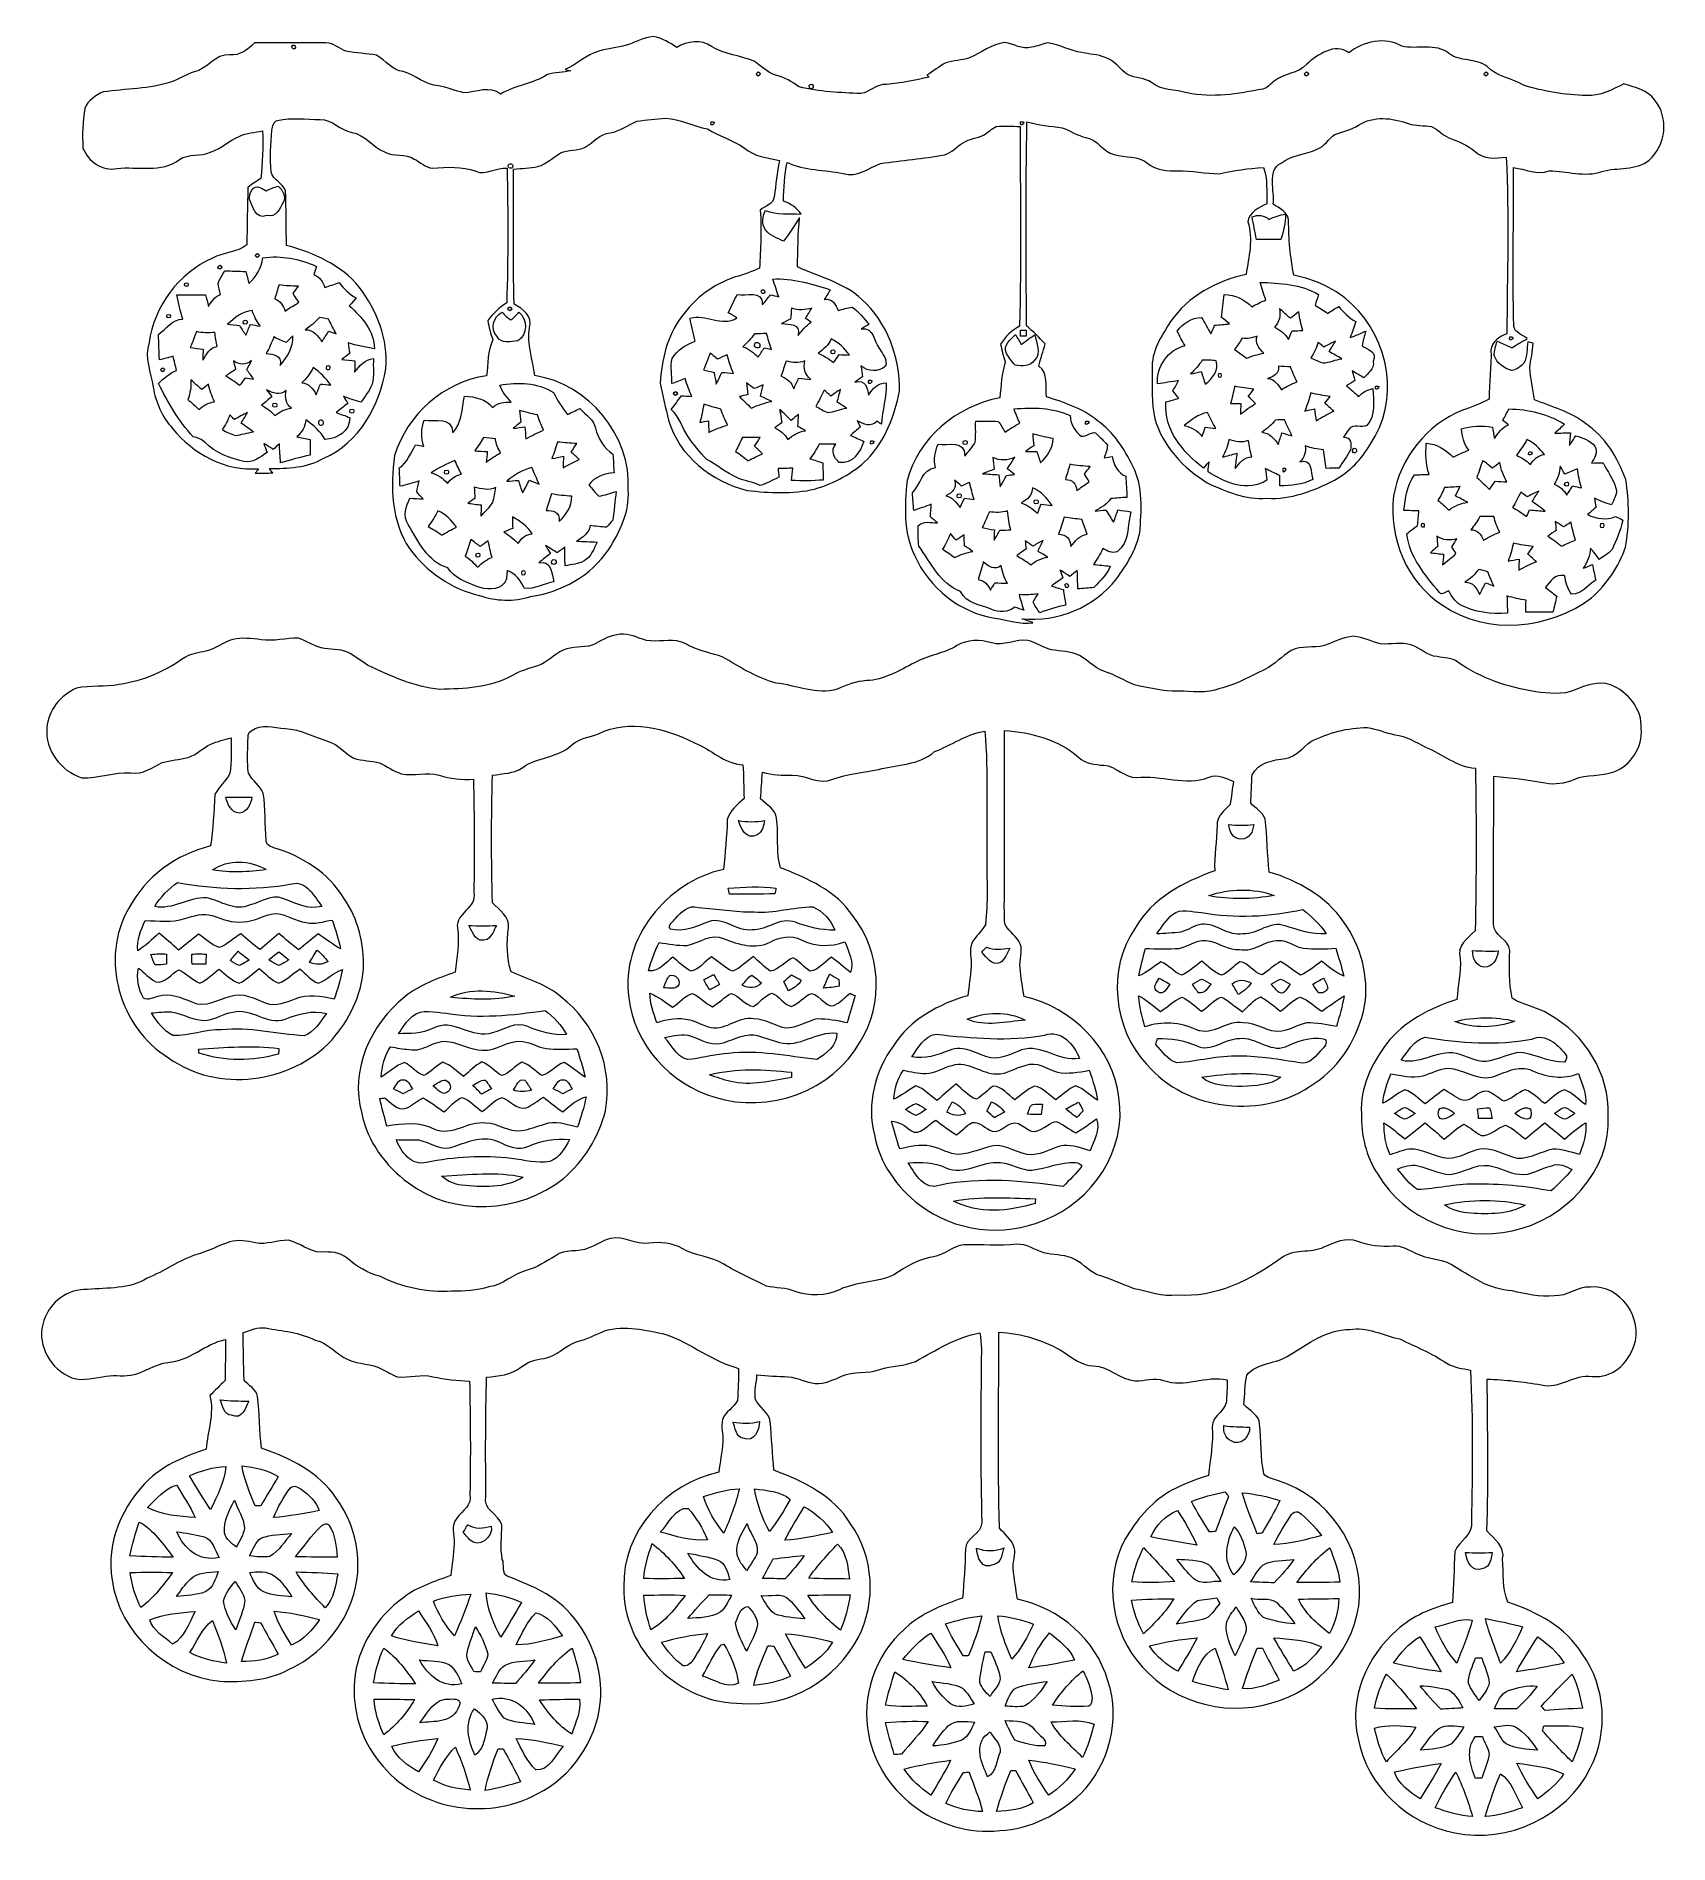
# Model space of a CAD drawing. Header units: centimetres. Extents: x -14.6 to 14.6, y -16.2 to 16.1.
import ezdxf

# ---------------------------------------------------------------- set-up
doc = ezdxf.new("R2010")
doc.units = ezdxf.units.CM
doc.header["$MEASUREMENT"] = 0
doc.layers.add('Layer 1', color=7, linetype='Continuous')

msp = doc.modelspace()

# ---------------------------------------------------------------- linework, layer by layer
at = {"layer": 'Layer 1', "color": 8, "lineweight": 9}
for points, knots in [([(-4.04996, 15.92577), (-3.88874, 15.97763), (-3.73775, 16.06829), (-3.56559, 16.08311), (-3.56559, 16.08311), (-3.41249, 16.05453), (-3.27385, 15.97198), (-3.14367, 15.88802), (-3.14367, 15.88802), (-2.96128, 16.00338), (-2.71081, 16.03372), (-2.52772, 15.90636), (-2.52772, 15.90636), (-2.29206, 15.75749), (-2.00385, 15.74338), (-1.75231, 15.63473), (-1.75231, 15.63473), (-1.6292, 15.54829), (-1.52019, 15.43752), (-1.37273, 15.39131), (-1.37273, 15.39131), (-1.21644, 15.35991), (-1.08873, 15.26784), (-0.95821, 15.18352), (-0.95821, 15.18352), (-0.59766, 15.09392), (-0.22407, 15.08016), (0.14564, 15.06252), (0.14564, 15.06252), (0.30686, 15.09074), (0.42645, 15.23856), (0.60284, 15.22409), (0.60284, 15.22409), (0.86072, 15.25126), (1.11507, 15.3017), (1.36802, 15.35744), (1.36802, 15.35744), (1.35355, 15.36944), (1.33909, 15.38143), (1.32498, 15.39343), (1.32498, 15.39343), (1.44316, 15.45798), (1.54405, 15.549), (1.66258, 15.61179), (1.66258, 15.61179), (1.80017, 15.65589), (1.95116, 15.65413), (2.08839, 15.70316), (2.08839, 15.70316), (2.29758, 15.7963), (2.48632, 15.94623), (2.71915, 15.97692), (2.71915, 15.97692), (2.88214, 15.95787), (3.02748, 15.83757), (3.19964, 15.89225), (3.19964, 15.89225), (3.30053, 15.90636), (3.39155, 15.95399), (3.4928, 15.96951), (3.4928, 15.96951), (3.70305, 15.94094), (3.88685, 15.81993), (4.09922, 15.79877), (4.09922, 15.79877), (4.23328, 15.76137), (4.38391, 15.76984), (4.51267, 15.70881), (4.51267, 15.70881), (4.68942, 15.65977), (4.77832, 15.49044), (4.92472, 15.39731), (4.92472, 15.39731), (5.05948, 15.34227), (5.22211, 15.34933), (5.34311, 15.25902), (5.34311, 15.25902), (5.52303, 15.1172), (5.76998, 15.13449), (5.9827, 15.07804), (5.9827, 15.07804), (6.43285, 14.97503), (6.89216, 15.06111), (7.33772, 15.14225), (7.33772, 15.14225), (7.42309, 15.15918), (7.47354, 15.23679), (7.53986, 15.28548), (7.53986, 15.28548), (7.71061, 15.43258), (7.9706, 15.41248), (8.12018, 15.58886), (8.12018, 15.58886), (8.30892, 15.75396), (8.62853, 15.98362), (8.8716, 15.78995), (8.8716, 15.78995), (9.12666, 15.99421), (9.53165, 16.08981), (9.81986, 15.90848), (9.81986, 15.90848), (10.09327, 15.8478), (10.42911, 15.96986), (10.66441, 15.78183), (10.66441, 15.78183), (10.8595, 15.62555), (11.15336, 15.70175), (11.3488, 15.54477), (11.3488, 15.54477), (11.52449, 15.35815), (11.79048, 15.34121), (12.00038, 15.21104), (12.00038, 15.21104), (12.36163, 15.09921), (12.74439, 15.03818), (13.12292, 15.02583), (13.12292, 15.02583), (13.36528, 15.01419), (13.58471, 15.1299), (13.79355, 15.23785), (13.79355, 15.23785), (13.98935, 15.16483), (14.22324, 15.13343), (14.34883, 14.94751), (14.34883, 14.94751), (14.59859, 14.62578), (14.55414, 14.14283), (14.24793, 13.87295), (14.24793, 13.87295), (14.01051, 13.68139), (13.68066, 13.74983), (13.40232, 13.67081), (13.40232, 13.67081), (13.08835, 13.55792), (12.77261, 13.68563), (12.45582, 13.68104), (12.45582, 13.68104), (12.24592, 13.60131), (12.02861, 13.7142), (11.82082, 13.7389), (11.82082, 13.7389), (11.82223, 12.79416), (11.80353, 11.84871), (11.824, 10.90433), (11.824, 10.90433), (11.84128, 10.7865), (11.98239, 10.74664), (12.06635, 10.68278), (12.06635, 10.68278), (11.97357, 10.62669), (11.88044, 10.57307), (11.78907, 10.51592), (11.78907, 10.51592), (11.70405, 10.5579), (11.61056, 10.59953), (11.5266, 10.63622), (11.5266, 10.63622), (11.50438, 10.5512), (11.47298, 10.46653), (11.47263, 10.37798), (11.47263, 10.37798), (11.52237, 10.24252), (11.65431, 10.15079), (11.78731, 10.10776), (11.78731, 10.10776), (11.87515, 10.12151), (11.95064, 10.18678), (12.01273, 10.24816), (12.01273, 10.24816), (12.06776, 10.36352), (12.05683, 10.49899), (12.078, 10.62316), (12.078, 10.62316), (12.10093, 10.61681), (12.14679, 10.60447), (12.16972, 10.59812), (12.16972, 10.59812), (12.1676, 10.45171), (12.12633, 10.31096), (12.10975, 10.16702), (12.10975, 10.16702), (12.12139, 9.97158), (12.17183, 9.78038), (12.19512, 9.586), (12.19512, 9.586), (12.50591, 9.459), (12.84105, 9.37257), (13.10987, 9.16231), (13.10987, 9.16231), (13.45841, 8.92454), (13.68843, 8.55236), (13.82636, 8.16113), (13.82636, 8.16113), (13.89268, 7.76249), (13.89127, 7.34762), (13.82425, 6.94934), (13.82425, 6.94934), (13.70077, 6.60538), (13.49299, 6.28788), (13.21782, 6.04658), (13.21782, 6.04658), (12.46993, 5.48249), (11.35233, 5.36501), (10.5614, 5.90688), (10.5614, 5.90688), (9.91476, 6.3101), (9.58315, 7.12326), (9.67416, 7.86691), (9.67416, 7.86691), (9.79235, 8.54248), (10.26613, 9.14961), (10.90783, 9.40079), (10.90783, 9.40079), (11.07293, 9.45194), (11.23062, 9.52214), (11.38479, 9.5994), (11.38479, 9.5994), (11.38232, 9.89256), (11.42571, 10.1836), (11.41689, 10.47676), (11.41689, 10.47676), (11.43065, 10.62916), (11.57493, 10.71418), (11.70193, 10.76921), (11.70193, 10.76921), (11.70511, 11.82085), (11.74321, 12.87565), (11.68818, 13.92622), (11.68818, 13.92622), (11.5005, 13.89941), (11.28178, 13.89094), (11.13149, 14.025), (11.13149, 14.025), (10.99603, 14.14318), (10.82881, 14.21268), (10.6623, 14.27406), (10.6623, 14.27406), (10.54765, 14.32133), (10.46615, 14.42188), (10.35432, 14.47268), (10.35432, 14.47268), (10.21602, 14.50125), (10.06962, 14.47514), (9.93627, 14.52947), (9.93627, 14.52947), (9.65406, 14.62684), (9.30763, 14.67305), (9.04869, 14.49666), (9.04869, 14.49666), (8.91886, 14.41482), (8.76612, 14.3866), (8.62606, 14.33051), (8.62606, 14.33051), (8.51106, 14.25395), (8.43908, 14.11884), (8.30645, 14.06663), (8.30645, 14.06663), (8.09725, 13.96926), (7.8496, 13.96397), (7.66263, 13.82109), (7.66263, 13.82109), (7.39981, 13.68245), (7.55891, 13.31698), (7.52011, 13.08344), (7.52011, 13.08344), (7.63264, 13.01147), (7.78786, 12.94374), (7.79739, 12.79028), (7.79739, 12.79028), (7.79633, 12.46219), (7.82632, 12.13729), (7.88982, 11.81485), (7.88982, 11.81485), (8.27258, 11.73583), (8.64688, 11.57037), (8.9305, 11.29591), (8.9305, 11.29591), (9.60291, 10.67855), (9.79235, 9.54931), (9.25507, 8.78978), (9.25507, 8.78978), (9.10373, 8.52449), (8.8843, 8.29659), (8.61548, 8.14913), (8.61548, 8.14913), (8.24083, 7.96075), (7.8362, 7.79847), (7.40792, 7.82493), (7.40792, 7.82493), (7.02975, 7.79883), (6.67344, 7.94664), (6.33901, 8.10257), (6.33901, 8.10257), (5.91532, 8.36468), (5.54314, 8.7545), (5.40626, 9.2438), (5.40626, 9.2438), (5.33994, 9.53308), (5.35299, 9.83259), (5.35687, 10.12681), (5.35687, 10.12681), (5.33571, 10.44924), (5.52515, 10.72688), (5.68566, 10.98935), (5.68566, 10.98935), (6.00105, 11.44161), (6.50905, 11.7129), (7.03715, 11.83002), (7.03715, 11.83002), (7.08055, 12.14293), (7.16945, 12.46008), (7.06538, 12.77158), (7.06538, 12.77158), (7.09042, 12.93774), (7.26893, 13.02488), (7.40651, 13.09367), (7.40651, 13.09367), (7.3984, 13.30957), (7.42697, 13.53605), (7.34548, 13.74101), (7.34548, 13.74101), (7.07913, 13.7262), (6.81667, 13.6888), (6.55738, 13.63024), (6.55738, 13.63024), (6.31078, 13.6313), (6.06807, 13.68704), (5.82113, 13.68351), (5.82113, 13.68351), (5.63486, 13.67787), (5.42637, 13.68916), (5.2775, 13.81545), (5.2775, 13.81545), (5.11275, 13.95691), (4.87286, 13.91388), (4.67706, 13.97208), (4.67706, 13.97208), (4.47775, 14.02041), (4.37862, 14.24619), (4.17119, 14.27547), (4.17119, 14.27547), (4.0202, 14.31146), (3.89002, 14.3993), (3.74609, 14.45186), (3.74609, 14.45186), (3.53478, 14.48044), (3.3217, 14.49596), (3.11709, 14.55911), (3.11709, 14.55911), (3.08922, 13.34273), (3.10792, 12.12635), (3.1058, 10.90962), (3.1058, 10.90962), (3.22821, 10.81402), (3.33369, 10.70042), (3.4427, 10.5893), (3.4427, 10.5893), (3.40425, 10.45489), (3.35909, 10.32224), (3.32875, 10.18537), (3.32875, 10.18537), (3.51326, 10.07071), (3.43494, 9.82306), (3.4681, 9.63927), (3.4681, 9.63927), (3.78701, 9.53555), (4.1158, 9.43148), (4.37827, 9.21346), (4.37827, 9.21346), (4.66508, 9.01168), (4.85593, 8.70758), (5.01044, 8.39961), (5.01044, 8.39961), (5.20271, 8.03378), (5.16285, 7.60233), (5.13427, 7.2051), (5.13427, 7.2051), (5.06583, 6.90206), (4.90144, 6.63148), (4.71905, 6.38454), (4.71905, 6.38454), (4.32252, 5.87971), (3.66601, 5.60525), (3.02607, 5.67228), (3.02607, 5.67228), (3.07511, 5.65394), (3.17318, 5.61795), (3.22186, 5.59961), (3.22186, 5.59961), (2.99009, 5.56715), (2.76748, 5.64829), (2.54205, 5.68216), (2.54205, 5.68216), (1.90953, 5.78094), (1.36025, 6.22473), (1.10555, 6.80858), (1.10555, 6.80858), (0.90411, 7.22027), (0.92634, 7.69687), (0.9722, 8.14067), (0.9722, 8.14067), (1.16834, 8.91254), (1.86684, 9.47311), (2.63131, 9.62304), (2.63131, 9.62304), (2.65318, 9.83929), (2.66412, 10.05943), (2.72868, 10.26792), (2.72868, 10.26792), (2.69516, 10.37022), (2.66165, 10.47429), (2.64613, 10.58048), (2.64613, 10.58048), (2.72409, 10.71912), (2.84368, 10.82813), (2.98444, 10.90115), (2.98444, 10.90115), (3.01513, 12.09143), (2.99185, 13.28276), (2.9975, 14.47338), (2.9975, 14.47338), (2.85356, 14.47973), (2.70822, 14.48643), (2.56499, 14.47303), (2.56499, 14.47303), (2.48456, 14.43069), (2.41859, 14.36649), (2.34027, 14.32098), (2.34027, 14.32098), (2.22315, 14.26383), (2.08486, 14.25748), (1.97515, 14.18375), (1.97515, 14.18375), (1.86155, 14.11425), (1.76912, 14.0063), (1.63965, 13.96573), (1.63965, 13.96573), (1.26148, 13.89976), (0.87801, 13.86872), (0.49912, 13.81122), (0.49912, 13.81122), (0.28005, 13.73396), (0.08143, 13.55581), (-0.17115, 13.63483), (-0.17115, 13.63483), (-0.50524, 13.70362), (-0.86189, 13.68175), (-1.1741, 13.83238), (-1.1741, 13.83238), (-1.2242, 13.6059), (-1.22914, 13.37271), (-1.23901, 13.14164), (-1.23901, 13.14164), (-1.11378, 13.09331), (-0.99842, 13.01888), (-0.92222, 12.90599), (-0.92222, 12.90599), (-1.13707, 12.93068), (-1.35897, 12.88376), (-1.56428, 12.97337), (-1.56428, 12.97337), (-1.60838, 12.86154), (-1.64084, 12.73066), (-1.55899, 12.62624), (-1.55899, 12.62624), (-1.48914, 12.51441), (-1.34486, 12.48089), (-1.23725, 12.42092), (-1.23725, 12.42092), (-1.13812, 12.55921), (-1.04252, 12.69997), (-0.95185, 12.8439), (-0.95185, 12.8439), (-0.9769, 12.55074), (-0.98431, 12.25653), (-0.98819, 11.96266), (-0.98819, 11.96266), (-0.59978, 11.78169), (-0.1574, 11.68573), (0.16187, 11.38199), (0.16187, 11.38199), (0.61977, 10.97383), (0.8452, 10.34412), (0.83814, 9.74087), (0.83814, 9.74087), (0.7503, 9.29848), (0.57991, 8.85293), (0.26135, 8.52378), (0.26135, 8.52378), (0.0003, 8.26802), (-0.33343, 8.09586), (-0.68092, 7.99038), (-0.68092, 7.99038), (-1.07568, 7.89866), (-1.4902, 7.91877), (-1.88919, 7.96675), (-1.88919, 7.96675), (-2.51961, 8.12197), (-3.10769, 8.57988), (-3.2929, 9.21981), (-3.2929, 9.21981), (-3.3437, 9.4403), (-3.40684, 9.65796), (-3.44318, 9.88127), (-3.44318, 9.88127), (-3.41848, 10.30002), (-3.32323, 10.73041), (-3.06077, 11.06766), (-3.06077, 11.06766), (-2.82935, 11.40457), (-2.48503, 11.65363), (-2.10015, 11.78486), (-2.10015, 11.78486), (-1.95022, 11.81943), (-1.80841, 11.87905), (-1.66694, 11.93903), (-1.66694, 11.93903), (-1.64754, 12.28545), (-1.62743, 12.63223), (-1.65495, 12.97901), (-1.65495, 12.97901), (-1.56781, 13.05239), (-1.41682, 13.08696), (-1.40412, 13.21714), (-1.40412, 13.21714), (-1.37343, 13.43339), (-1.36038, 13.65211), (-1.31099, 13.86554), (-1.31099, 13.86554), (-1.5276, 13.91282), (-1.76149, 13.93716), (-1.93646, 14.08674), (-1.93646, 14.08674), (-2.13966, 14.23349), (-2.3852, 14.30228), (-2.59969, 14.42999), (-2.59969, 14.42999), (-2.85404, 14.47444), (-3.08511, 14.61379), (-3.34687, 14.62049), (-3.34687, 14.62049), (-3.51867, 14.61379), (-3.69048, 14.59227), (-3.86086, 14.56898), (-3.86086, 14.56898), (-4.02103, 14.49984), (-4.1632, 14.38836), (-4.33994, 14.35838), (-4.33994, 14.35838), (-4.52443, 14.34109), (-4.63945, 14.19398), (-4.78479, 14.10261), (-4.78479, 14.10261), (-4.92132, 14.03382), (-5.08853, 14.06239), (-5.22753, 14.00207), (-5.22753, 14.00207), (-5.35982, 13.91811), (-5.47941, 13.80663), (-5.6304, 13.75654), (-5.6304, 13.75654), (-5.77575, 13.73643), (-5.92109, 13.72373), (-6.06679, 13.71244), (-6.06679, 13.71244), (-6.06467, 12.90669), (-6.0816, 12.1006), (-6.0562, 11.29485), (-6.0562, 11.29485), (-5.90028, 11.21583), (-5.71824, 11.0779), (-5.78351, 10.87328), (-5.78351, 10.87328), (-5.82478, 10.58401), (-5.72741, 10.30214), (-5.6872, 10.0185), (-5.6872, 10.0185), (-4.72835, 9.87422), (-3.95435, 8.94676), (-4.01608, 7.97345), (-4.01608, 7.97345), (-3.98715, 7.58575), (-4.16285, 7.22838), (-4.36569, 6.91194), (-4.36569, 6.91194), (-4.67684, 6.43922), (-5.21236, 6.14959), (-5.7641, 6.06669), (-5.7641, 6.06669), (-6.06114, 5.97426), (-6.38182, 5.9859), (-6.67462, 6.08785), (-6.67462, 6.08785), (-7.18086, 6.19686), (-7.62183, 6.51683), (-7.92945, 6.92711), (-7.92945, 6.92711), (-8.25717, 7.41253), (-8.272, 8.03025), (-8.19439, 8.59116), (-8.19439, 8.59116), (-7.9732, 9.32318), (-7.3128, 9.90949), (-6.55045, 10.01427), (-6.55045, 10.01427), (-6.52011, 10.22946), (-6.53492, 10.45948), (-6.43685, 10.65915), (-6.43685, 10.65915), (-6.47495, 10.77133), (-6.51058, 10.88563), (-6.52681, 11.00311), (-6.52681, 11.00311), (-6.43615, 11.13046), (-6.31973, 11.23735), (-6.18991, 11.32343), (-6.18991, 11.32343), (-6.16345, 12.12423), (-6.16592, 12.92574), (-6.18391, 13.72655), (-6.18391, 13.72655), (-6.37653, 13.75054), (-6.55574, 13.59249), (-6.74447, 13.67258), (-6.74447, 13.67258), (-6.99212, 13.76783), (-7.25741, 13.74595), (-7.516, 13.73184), (-7.516, 13.73184), (-7.643, 13.73325), (-7.73401, 13.83944), (-7.84232, 13.892), (-7.84232, 13.892), (-8.00213, 13.99819), (-8.20955, 13.92869), (-8.37536, 14.0183), (-8.37536, 14.0183), (-8.59162, 14.10261), (-8.71897, 14.33192), (-8.96027, 14.3679), (-8.96027, 14.3679), (-9.16806, 14.40353), (-9.3067, 14.60638), (-9.52683, 14.59826), (-9.52683, 14.59826), (-9.77907, 14.60461), (-10.03836, 14.63672), (-10.28706, 14.58274), (-10.28706, 14.58274), (-10.36503, 14.56616), (-10.37385, 14.47197), (-10.38831, 14.40776), (-10.38831, 14.40776), (-10.41618, 14.15906), (-10.42395, 13.90647), (-10.40313, 13.6567), (-10.40313, 13.6567), (-10.3668, 13.51418), (-10.19746, 13.45985), (-10.14666, 13.32756), (-10.14666, 13.32756), (-10.12761, 13.00053), (-10.14172, 12.67174), (-10.12584, 12.34437), (-10.12584, 12.34437), (-9.63901, 12.21772), (-9.15465, 11.99794), (-8.82692, 11.60248), (-8.82692, 11.60248), (-8.51118, 11.18902), (-8.3048, 10.66691), (-8.34961, 10.14127), (-8.34961, 10.14127), (-8.46144, 9.4851), (-8.82657, 8.81624), (-9.46297, 8.54142), (-9.46297, 8.54142), (-9.75966, 8.37103), (-10.10468, 8.35657), (-10.43841, 8.35974), (-10.43841, 8.35974), (-10.41724, 8.33364), (-10.39608, 8.30718), (-10.37456, 8.28107), (-10.37456, 8.28107), (-10.47898, 8.27437), (-10.58375, 8.27155), (-10.68853, 8.27578), (-10.68853, 8.27578), (-10.66771, 8.30224), (-10.64725, 8.32834), (-10.62644, 8.35445), (-10.62644, 8.35445), (-11.22687, 8.30612), (-11.79731, 8.61692), (-12.16561, 9.07341), (-12.16561, 9.07341), (-12.35188, 9.27838), (-12.46865, 9.54084), (-12.5138, 9.81319), (-12.5138, 9.81319), (-12.55508, 10.07565), (-12.67573, 10.34412), (-12.58506, 10.60905), (-12.58506, 10.60905), (-12.49757, 11.2624), (-12.05484, 11.85118), (-11.4537, 12.12), (-11.4537, 12.12), (-11.25721, 12.22372), (-11.02014, 12.22301), (-10.83634, 12.3553), (-10.83634, 12.3553), (-10.83387, 12.69997), (-10.82893, 13.04428), (-10.81976, 13.38859), (-10.81976, 13.38859), (-10.74356, 13.44151), (-10.66807, 13.49548), (-10.58905, 13.54416), (-10.58905, 13.54416), (-10.55694, 13.82639), (-10.54248, 14.11073), (-10.55518, 14.39436), (-10.55518, 14.39436), (-10.697, 14.36966), (-10.8434, 14.35661), (-10.97604, 14.2977), (-10.97604, 14.2977), (-11.15737, 14.22326), (-11.29742, 14.07404), (-11.48828, 14.01759), (-11.48828, 14.01759), (-11.66325, 13.92799), (-11.88056, 13.99925), (-12.04461, 13.88248), (-12.04461, 13.88248), (-12.35999, 13.63871), (-12.7932, 13.76465), (-13.15938, 13.72338), (-13.15938, 13.72338), (-13.42397, 13.66587), (-13.67303, 13.85179), (-13.77004, 14.08533), (-13.77004, 14.08533), (-13.78592, 14.32274), (-13.76793, 14.56334), (-13.73653, 14.79899), (-13.73653, 14.79899), (-13.67691, 14.93869), (-13.54532, 15.03465), (-13.40915, 15.09215), (-13.40915, 15.09215), (-13.00134, 15.1493), (-12.5833, 15.14542), (-12.18713, 15.27136), (-12.18713, 15.27136), (-12.0506, 15.32781), (-11.92396, 15.40577), (-11.78179, 15.44881), (-11.78179, 15.44881), (-11.53978, 15.49855), (-11.41137, 15.77654), (-11.14396, 15.75608), (-11.14396, 15.75608), (-10.95876, 15.73597), (-10.82258, 15.85168), (-10.70123, 15.9681), (-10.70123, 15.9681), (-10.27543, 15.97163), (-9.84927, 15.97445), (-9.42382, 15.96916), (-9.42382, 15.96916), (-9.28588, 15.96528), (-9.18393, 15.87144), (-9.06434, 15.82064), (-9.06434, 15.82064), (-8.88372, 15.78113), (-8.69639, 15.78466), (-8.51576, 15.74691), (-8.51576, 15.74691), (-8.35208, 15.6566), (-8.24343, 15.47492), (-8.04058, 15.45728), (-8.04058, 15.45728), (-7.81833, 15.39695), (-7.64829, 15.2121), (-7.40805, 15.20434), (-7.40805, 15.20434), (-7.25459, 15.17541), (-7.1103, 15.11156), (-6.95826, 15.07734), (-6.95826, 15.07734), (-6.73706, 15.08439), (-6.48871, 15.21316), (-6.29962, 15.05053), (-6.29962, 15.05053), (-6.03892, 15.21457), (-5.71895, 15.23609), (-5.46071, 15.40154), (-5.46071, 15.40154), (-5.32525, 15.44246), (-5.18026, 15.44705), (-5.03985, 15.46786), (-5.03985, 15.46786), (-5.07548, 15.47562), (-5.11111, 15.48338), (-5.14639, 15.49079), (-5.14639, 15.49079), (-4.93825, 15.58886), (-4.76327, 15.74867), (-4.54313, 15.82311), (-4.54313, 15.82311), (-4.38016, 15.86262), (-4.21365, 15.88767), (-4.04996, 15.92577), (-4.04996, 15.92577), (-4.04996, 15.92577), (-4.04996, 15.92577), (-4.04996, 15.92577)], [0, 0, 0, 0, 0.00485437, 0.00485437, 0.00485437, 0.00485437, 0.00970874, 0.00970874, 0.00970874, 0.00970874, 0.01456311, 0.01456311, 0.01456311, 0.01456311, 0.01941748, 0.01941748, 0.01941748, 0.01941748, 0.02427184, 0.02427184, 0.02427184, 0.02427184, 0.02912621, 0.02912621, 0.02912621, 0.02912621, 0.03398058, 0.03398058, 0.03398058, 0.03398058, 0.03883495, 0.03883495, 0.03883495, 0.03883495, 0.04368932, 0.04368932, 0.04368932, 0.04368932, 0.04854369, 0.04854369, 0.04854369, 0.04854369, 0.05339806, 0.05339806, 0.05339806, 0.05339806, 0.05825243, 0.05825243, 0.05825243, 0.05825243, 0.0631068, 0.0631068, 0.0631068, 0.0631068, 0.06796117, 0.06796117, 0.06796117, 0.06796117, 0.07281553, 0.07281553, 0.07281553, 0.07281553, 0.0776699, 0.0776699, 0.0776699, 0.0776699, 0.08252427, 0.08252427, 0.08252427, 0.08252427, 0.08737864, 0.08737864, 0.08737864, 0.08737864, 0.09223301, 0.09223301, 0.09223301, 0.09223301, 0.09708738, 0.09708738, 0.09708738, 0.09708738, 0.10194175, 0.10194175, 0.10194175, 0.10194175, 0.10679612, 0.10679612, 0.10679612, 0.10679612, 0.11165049, 0.11165049, 0.11165049, 0.11165049, 0.11650485, 0.11650485, 0.11650485, 0.11650485, 0.12135922, 0.12135922, 0.12135922, 0.12135922, 0.12621359, 0.12621359, 0.12621359, 0.12621359, 0.13106796, 0.13106796, 0.13106796, 0.13106796, 0.13592233, 0.13592233, 0.13592233, 0.13592233, 0.1407767, 0.1407767, 0.1407767, 0.1407767, 0.14563107, 0.14563107, 0.14563107, 0.14563107, 0.15048544, 0.15048544, 0.15048544, 0.15048544, 0.15533981, 0.15533981, 0.15533981, 0.15533981, 0.16019417, 0.16019417, 0.16019417, 0.16019417, 0.16504854, 0.16504854, 0.16504854, 0.16504854, 0.16990291, 0.16990291, 0.16990291, 0.16990291, 0.17475728, 0.17475728, 0.17475728, 0.17475728, 0.17961165, 0.17961165, 0.17961165, 0.17961165, 0.18446602, 0.18446602, 0.18446602, 0.18446602, 0.18932039, 0.18932039, 0.18932039, 0.18932039, 0.19417476, 0.19417476, 0.19417476, 0.19417476, 0.19902913, 0.19902913, 0.19902913, 0.19902913, 0.2038835, 0.2038835, 0.2038835, 0.2038835, 0.20873786, 0.20873786, 0.20873786, 0.20873786, 0.21359223, 0.21359223, 0.21359223, 0.21359223, 0.2184466, 0.2184466, 0.2184466, 0.2184466, 0.22330097, 0.22330097, 0.22330097, 0.22330097, 0.22815534, 0.22815534, 0.22815534, 0.22815534, 0.23300971, 0.23300971, 0.23300971, 0.23300971, 0.23786408, 0.23786408, 0.23786408, 0.23786408, 0.24271845, 0.24271845, 0.24271845, 0.24271845, 0.24757282, 0.24757282, 0.24757282, 0.24757282, 0.25242718, 0.25242718, 0.25242718, 0.25242718, 0.25728155, 0.25728155, 0.25728155, 0.25728155, 0.26213592, 0.26213592, 0.26213592, 0.26213592, 0.26699029, 0.26699029, 0.26699029, 0.26699029, 0.27184466, 0.27184466, 0.27184466, 0.27184466, 0.27669903, 0.27669903, 0.27669903, 0.27669903, 0.2815534, 0.2815534, 0.2815534, 0.2815534, 0.28640777, 0.28640777, 0.28640777, 0.28640777, 0.29126214, 0.29126214, 0.29126214, 0.29126214, 0.2961165, 0.2961165, 0.2961165, 0.2961165, 0.30097087, 0.30097087, 0.30097087, 0.30097087, 0.30582524, 0.30582524, 0.30582524, 0.30582524, 0.31067961, 0.31067961, 0.31067961, 0.31067961, 0.31553398, 0.31553398, 0.31553398, 0.31553398, 0.32038835, 0.32038835, 0.32038835, 0.32038835, 0.32524272, 0.32524272, 0.32524272, 0.32524272, 0.33009709, 0.33009709, 0.33009709, 0.33009709, 0.33495146, 0.33495146, 0.33495146, 0.33495146, 0.33980583, 0.33980583, 0.33980583, 0.33980583, 0.34466019, 0.34466019, 0.34466019, 0.34466019, 0.34951456, 0.34951456, 0.34951456, 0.34951456, 0.35436893, 0.35436893, 0.35436893, 0.35436893, 0.3592233, 0.3592233, 0.3592233, 0.3592233, 0.36407767, 0.36407767, 0.36407767, 0.36407767, 0.36893204, 0.36893204, 0.36893204, 0.36893204, 0.37378641, 0.37378641, 0.37378641, 0.37378641, 0.37864078, 0.37864078, 0.37864078, 0.37864078, 0.38349515, 0.38349515, 0.38349515, 0.38349515, 0.38834951, 0.38834951, 0.38834951, 0.38834951, 0.39320388, 0.39320388, 0.39320388, 0.39320388, 0.39805825, 0.39805825, 0.39805825, 0.39805825, 0.40291262, 0.40291262, 0.40291262, 0.40291262, 0.40776699, 0.40776699, 0.40776699, 0.40776699, 0.41262136, 0.41262136, 0.41262136, 0.41262136, 0.41747573, 0.41747573, 0.41747573, 0.41747573, 0.4223301, 0.4223301, 0.4223301, 0.4223301, 0.42718447, 0.42718447, 0.42718447, 0.42718447, 0.43203883, 0.43203883, 0.43203883, 0.43203883, 0.4368932, 0.4368932, 0.4368932, 0.4368932, 0.44174757, 0.44174757, 0.44174757, 0.44174757, 0.44660194, 0.44660194, 0.44660194, 0.44660194, 0.45145631, 0.45145631, 0.45145631, 0.45145631, 0.45631068, 0.45631068, 0.45631068, 0.45631068, 0.46116505, 0.46116505, 0.46116505, 0.46116505, 0.46601942, 0.46601942, 0.46601942, 0.46601942, 0.47087379, 0.47087379, 0.47087379, 0.47087379, 0.47572816, 0.47572816, 0.47572816, 0.47572816, 0.48058252, 0.48058252, 0.48058252, 0.48058252, 0.48543689, 0.48543689, 0.48543689, 0.48543689, 0.49029126, 0.49029126, 0.49029126, 0.49029126, 0.49514563, 0.49514563, 0.49514563, 0.49514563, 0.5, 0.5, 0.5, 0.5, 0.50485437, 0.50485437, 0.50485437, 0.50485437, 0.50970874, 0.50970874, 0.50970874, 0.50970874, 0.51456311, 0.51456311, 0.51456311, 0.51456311, 0.51941748, 0.51941748, 0.51941748, 0.51941748, 0.52427184, 0.52427184, 0.52427184, 0.52427184, 0.52912621, 0.52912621, 0.52912621, 0.52912621, 0.53398058, 0.53398058, 0.53398058, 0.53398058, 0.53883495, 0.53883495, 0.53883495, 0.53883495, 0.54368932, 0.54368932, 0.54368932, 0.54368932, 0.54854369, 0.54854369, 0.54854369, 0.54854369, 0.55339806, 0.55339806, 0.55339806, 0.55339806, 0.55825243, 0.55825243, 0.55825243, 0.55825243, 0.5631068, 0.5631068, 0.5631068, 0.5631068, 0.56796117, 0.56796117, 0.56796117, 0.56796117, 0.57281553, 0.57281553, 0.57281553, 0.57281553, 0.5776699, 0.5776699, 0.5776699, 0.5776699, 0.58252427, 0.58252427, 0.58252427, 0.58252427, 0.58737864, 0.58737864, 0.58737864, 0.58737864, 0.59223301, 0.59223301, 0.59223301, 0.59223301, 0.59708738, 0.59708738, 0.59708738, 0.59708738, 0.60194175, 0.60194175, 0.60194175, 0.60194175, 0.60679612, 0.60679612, 0.60679612, 0.60679612, 0.61165049, 0.61165049, 0.61165049, 0.61165049, 0.61650485, 0.61650485, 0.61650485, 0.61650485, 0.62135922, 0.62135922, 0.62135922, 0.62135922, 0.62621359, 0.62621359, 0.62621359, 0.62621359, 0.63106796, 0.63106796, 0.63106796, 0.63106796, 0.63592233, 0.63592233, 0.63592233, 0.63592233, 0.6407767, 0.6407767, 0.6407767, 0.6407767, 0.64563107, 0.64563107, 0.64563107, 0.64563107, 0.65048544, 0.65048544, 0.65048544, 0.65048544, 0.65533981, 0.65533981, 0.65533981, 0.65533981, 0.66019417, 0.66019417, 0.66019417, 0.66019417, 0.66504854, 0.66504854, 0.66504854, 0.66504854, 0.66990291, 0.66990291, 0.66990291, 0.66990291, 0.67475728, 0.67475728, 0.67475728, 0.67475728, 0.67961165, 0.67961165, 0.67961165, 0.67961165, 0.68446602, 0.68446602, 0.68446602, 0.68446602, 0.68932039, 0.68932039, 0.68932039, 0.68932039, 0.69417476, 0.69417476, 0.69417476, 0.69417476, 0.69902913, 0.69902913, 0.69902913, 0.69902913, 0.7038835, 0.7038835, 0.7038835, 0.7038835, 0.70873786, 0.70873786, 0.70873786, 0.70873786, 0.71359223, 0.71359223, 0.71359223, 0.71359223, 0.7184466, 0.7184466, 0.7184466, 0.7184466, 0.72330097, 0.72330097, 0.72330097, 0.72330097, 0.72815534, 0.72815534, 0.72815534, 0.72815534, 0.73300971, 0.73300971, 0.73300971, 0.73300971, 0.73786408, 0.73786408, 0.73786408, 0.73786408, 0.74271845, 0.74271845, 0.74271845, 0.74271845, 0.74757282, 0.74757282, 0.74757282, 0.74757282, 0.75242718, 0.75242718, 0.75242718, 0.75242718, 0.75728155, 0.75728155, 0.75728155, 0.75728155, 0.76213592, 0.76213592, 0.76213592, 0.76213592, 0.76699029, 0.76699029, 0.76699029, 0.76699029, 0.77184466, 0.77184466, 0.77184466, 0.77184466, 0.77669903, 0.77669903, 0.77669903, 0.77669903, 0.7815534, 0.7815534, 0.7815534, 0.7815534, 0.78640777, 0.78640777, 0.78640777, 0.78640777, 0.79126214, 0.79126214, 0.79126214, 0.79126214, 0.7961165, 0.7961165, 0.7961165, 0.7961165, 0.80097087, 0.80097087, 0.80097087, 0.80097087, 0.80582524, 0.80582524, 0.80582524, 0.80582524, 0.81067961, 0.81067961, 0.81067961, 0.81067961, 0.81553398, 0.81553398, 0.81553398, 0.81553398, 0.82038835, 0.82038835, 0.82038835, 0.82038835, 0.82524272, 0.82524272, 0.82524272, 0.82524272, 0.83009709, 0.83009709, 0.83009709, 0.83009709, 0.83495146, 0.83495146, 0.83495146, 0.83495146, 0.83980583, 0.83980583, 0.83980583, 0.83980583, 0.84466019, 0.84466019, 0.84466019, 0.84466019, 0.84951456, 0.84951456, 0.84951456, 0.84951456, 0.85436893, 0.85436893, 0.85436893, 0.85436893, 0.8592233, 0.8592233, 0.8592233, 0.8592233, 0.86407767, 0.86407767, 0.86407767, 0.86407767, 0.86893204, 0.86893204, 0.86893204, 0.86893204, 0.87378641, 0.87378641, 0.87378641, 0.87378641, 0.87864078, 0.87864078, 0.87864078, 0.87864078, 0.88349515, 0.88349515, 0.88349515, 0.88349515, 0.88834951, 0.88834951, 0.88834951, 0.88834951, 0.89320388, 0.89320388, 0.89320388, 0.89320388, 0.89805825, 0.89805825, 0.89805825, 0.89805825, 0.90291262, 0.90291262, 0.90291262, 0.90291262, 0.90776699, 0.90776699, 0.90776699, 0.90776699, 0.91262136, 0.91262136, 0.91262136, 0.91262136, 0.91747573, 0.91747573, 0.91747573, 0.91747573, 0.9223301, 0.9223301, 0.9223301, 0.9223301, 0.92718447, 0.92718447, 0.92718447, 0.92718447, 0.93203883, 0.93203883, 0.93203883, 0.93203883, 0.9368932, 0.9368932, 0.9368932, 0.9368932, 0.94174757, 0.94174757, 0.94174757, 0.94174757, 0.94660194, 0.94660194, 0.94660194, 0.94660194, 0.95145631, 0.95145631, 0.95145631, 0.95145631, 0.95631068, 0.95631068, 0.95631068, 0.95631068, 0.96116505, 0.96116505, 0.96116505, 0.96116505, 0.96601942, 0.96601942, 0.96601942, 0.96601942, 0.97087379, 0.97087379, 0.97087379, 0.97087379, 0.97572816, 0.97572816, 0.97572816, 0.97572816, 0.98058252, 0.98058252, 0.98058252, 0.98058252, 0.98543689, 0.98543689, 0.98543689, 0.98543689, 0.99029126, 0.99029126, 0.99029126, 0.99029126, 1, 1, 1, 1]), ([(-10.03589, 15.90707), (-10.03059, 15.89578), (-10.02072, 15.87285), (-10.01578, 15.86156), (-10.01578, 15.86156), (-9.92406, 15.84004), (-9.9858, 15.98398), (-10.03589, 15.90707), (-10.03589, 15.90707), (-10.03589, 15.90707), (-10.03589, 15.90707), (-10.03589, 15.90707)], [0, 0, 0, 0, 0.25, 0.25, 0.25, 0.25, 0.5, 0.5, 0.5, 0.5, 1, 1, 1, 1]), ([(-1.68881, 15.44881), (-1.73573, 15.42447), (-1.73573, 15.40083), (-1.68987, 15.3772), (-1.68987, 15.3772), (-1.64331, 15.40119), (-1.64331, 15.42518), (-1.68881, 15.44881), (-1.68881, 15.44881), (-1.68881, 15.44881), (-1.68881, 15.44881), (-1.68881, 15.44881)], [0, 0, 0, 0, 0.25, 0.25, 0.25, 0.25, 0.5, 0.5, 0.5, 0.5, 1, 1, 1, 1]), ([(-0.78358, 15.19975), (-0.7677, 15.24455), (-0.68304, 15.22656), (-0.69891, 15.17647), (-0.69891, 15.17647), (-0.71514, 15.13166), (-0.7998, 15.14966), (-0.78358, 15.19975)], [0, 0, 0, 0, 0.33333333, 0.33333333, 0.33333333, 0.33333333, 1, 1, 1, 1]), ([(8.11842, 15.44881), (8.0715, 15.42447), (8.07115, 15.40083), (8.11736, 15.3772), (8.11736, 15.3772), (8.16356, 15.40119), (8.16393, 15.42518), (8.11842, 15.44881), (8.11842, 15.44881), (8.11842, 15.44881), (8.11842, 15.44881), (8.11842, 15.44881)], [0, 0, 0, 0, 0.25, 0.25, 0.25, 0.25, 0.5, 0.5, 0.5, 0.5, 1, 1, 1, 1]), ([(11.3287, 15.44881), (11.28178, 15.42447), (11.28142, 15.40083), (11.32764, 15.3772), (11.32764, 15.3772), (11.37385, 15.40119), (11.3742, 15.42518), (11.3287, 15.44881), (11.3287, 15.44881), (11.3287, 15.44881), (11.3287, 15.44881), (11.3287, 15.44881)], [0, 0, 0, 0, 0.25, 0.25, 0.25, 0.25, 0.5, 0.5, 0.5, 0.5, 1, 1, 1, 1]), ([(-2.53513, 14.55664), (-2.56511, 14.41623), (-2.39437, 14.58556), (-2.53513, 14.55664), (-2.53513, 14.55664), (-2.53513, 14.55664), (-2.53513, 14.55664), (-2.53513, 14.55664)], [0, 0, 0, 0, 0.33333333, 0.33333333, 0.33333333, 0.33333333, 1, 1, 1, 1]), ([(3.00349, 14.55664), (2.97351, 14.41623), (3.14425, 14.58556), (3.00349, 14.55664), (3.00349, 14.55664), (3.00349, 14.55664), (3.00349, 14.55664), (3.00349, 14.55664)], [0, 0, 0, 0, 0.33333333, 0.33333333, 0.33333333, 0.33333333, 1, 1, 1, 1]), ([(-6.15533, 13.79005), (-6.18814, 13.74842), (-6.11618, 13.69974), (-6.0876, 13.74313), (-6.0876, 13.74313), (-6.05303, 13.78511), (-6.12676, 13.83274), (-6.15533, 13.79005), (-6.15533, 13.79005), (-6.15533, 13.79005), (-6.15533, 13.79005), (-6.15533, 13.79005)], [0, 0, 0, 0, 0.25, 0.25, 0.25, 0.25, 0.5, 0.5, 0.5, 0.5, 1, 1, 1, 1]), ([(-10.79048, 13.16634), (-10.72592, 13.04216), (-10.68359, 12.80227), (-10.47968, 12.88094), (-10.47968, 12.88094), (-10.31529, 12.83931), (-10.2465, 13.00512), (-10.18688, 13.1173), (-10.18688, 13.1173), (-10.12795, 13.22067), (-10.19676, 13.33497), (-10.27472, 13.40446), (-10.27472, 13.40446), (-10.35304, 13.39106), (-10.42395, 13.35437), (-10.49521, 13.32227), (-10.49521, 13.32227), (-10.53084, 13.34414), (-10.56576, 13.36672), (-10.60316, 13.38471), (-10.60316, 13.38471), (-10.71993, 13.44856), (-10.80777, 13.26335), (-10.79048, 13.16634), (-10.79048, 13.16634), (-10.79048, 13.16634), (-10.79048, 13.16634), (-10.79048, 13.16634)], [0, 0, 0, 0, 0.125, 0.125, 0.125, 0.125, 0.25, 0.25, 0.25, 0.25, 0.375, 0.375, 0.375, 0.375, 0.5, 0.5, 0.5, 0.5, 0.625, 0.625, 0.625, 0.625, 0.75, 0.75, 0.75, 0.75, 1, 1, 1, 1]), ([(7.1444, 12.85766), (7.16945, 12.72254), (7.19308, 12.58673), (7.22483, 12.45302), (7.22483, 12.45302), (7.36771, 12.45408), (7.51129, 12.45479), (7.65522, 12.45514), (7.65522, 12.45514), (7.71025, 12.59943), (7.73706, 12.75218), (7.74271, 12.90669), (7.74271, 12.90669), (7.6397, 12.89047), (7.5388, 12.86013), (7.44602, 12.81215), (7.44602, 12.81215), (7.35959, 12.88941), (7.25023, 12.90423), (7.1444, 12.85766), (7.1444, 12.85766), (7.1444, 12.85766), (7.1444, 12.85766), (7.1444, 12.85766)], [0, 0, 0, 0, 0.14285714, 0.14285714, 0.14285714, 0.14285714, 0.28571429, 0.28571429, 0.28571429, 0.28571429, 0.42857143, 0.42857143, 0.42857143, 0.42857143, 0.57142857, 0.57142857, 0.57142857, 0.57142857, 0.71428571, 0.71428571, 0.71428571, 0.71428571, 1, 1, 1, 1]), ([(-10.55236, 12.12741), (-10.57141, 11.9422), (-10.66771, 11.78909), (-10.80248, 11.66844), (-10.80248, 11.66844), (-10.81518, 11.72101), (-10.84058, 11.82649), (-10.85363, 11.87941), (-10.85363, 11.87941), (-10.98063, 11.88823), (-11.10798, 11.89175), (-11.23569, 11.89069), (-11.23569, 11.89069), (-11.27343, 11.81802), (-11.32282, 11.75029), (-11.35105, 11.67303), (-11.35105, 11.67303), (-11.3447, 11.60459), (-11.32847, 11.53651), (-11.31153, 11.46983), (-11.31153, 11.46983), (-11.41419, 11.43667), (-11.46887, 11.34177), (-11.52532, 11.25746), (-11.52532, 11.25746), (-11.54155, 11.32696), (-11.55848, 11.39645), (-11.57576, 11.46595), (-11.57576, 11.46595), (-11.74721, 11.4656), (-11.91902, 11.46454), (-12.09011, 11.46348), (-12.09011, 11.46348), (-12.05625, 11.31884), (-12.03261, 11.17032), (-11.98216, 11.02992), (-11.98216, 11.02992), (-12.17549, 11.02851), (-12.28167, 10.85811), (-12.41785, 10.75228), (-12.41785, 10.75228), (-12.41396, 10.602), (-12.40867, 10.45136), (-12.40303, 10.30073), (-12.40303, 10.30073), (-12.32048, 10.31942), (-12.23863, 10.34165), (-12.15714, 10.36493), (-12.15714, 10.36493), (-12.13703, 10.28026), (-12.11763, 10.19524), (-12.094, 10.11128), (-12.094, 10.11128), (-12.21994, 10.06048), (-12.32013, 9.97088), (-12.41855, 9.88092), (-12.41855, 9.88092), (-12.25063, 9.53978), (-12.06013, 9.20782), (-11.80013, 8.92736), (-11.80013, 8.92736), (-11.72217, 8.90584), (-11.63997, 8.88362), (-11.58353, 8.82118), (-11.58353, 8.82118), (-11.40079, 8.63244), (-11.14255, 8.5446), (-10.89385, 8.48145), (-10.89385, 8.48145), (-10.73086, 8.44864), (-10.6028, 8.56647), (-10.4758, 8.64443), (-10.4758, 8.64443), (-10.49591, 8.69841), (-10.51637, 8.75238), (-10.53578, 8.80671), (-10.53578, 8.80671), (-10.47863, 8.77284), (-10.42218, 8.73686), (-10.36715, 8.69911), (-10.36715, 8.69911), (-10.32975, 8.73263), (-10.29201, 8.76544), (-10.25355, 8.79789), (-10.25355, 8.79789), (-10.25107, 8.685), (-10.24438, 8.57247), (-10.2338, 8.45993), (-10.2338, 8.45993), (-10.05846, 8.50932), (-9.88384, 8.56329), (-9.70357, 8.59469), (-9.70357, 8.59469), (-9.70357, 8.68783), (-9.70603, 8.78413), (-9.70428, 8.87621), (-9.70428, 8.87621), (-9.7833, 8.89314), (-9.86232, 8.90972), (-9.94134, 8.9263), (-9.94134, 8.9263), (-9.85632, 9.00638), (-9.79, 9.1041), (-9.78223, 9.22652), (-9.78223, 9.22652), (-9.64888, 9.13021), (-9.51978, 9.02508), (-9.43899, 8.87868), (-9.43899, 8.87868), (-9.22414, 8.88009), (-8.9892, 9.03073), (-8.99696, 9.26497), (-8.99696, 9.26497), (-9.07563, 9.30272), (-9.15887, 9.32812), (-9.24002, 9.35881), (-9.24002, 9.35881), (-9.16982, 9.41314), (-9.10068, 9.46817), (-9.03118, 9.5232), (-9.03118, 9.5232), (-9.05799, 9.56554), (-9.0848, 9.60787), (-9.11161, 9.6502), (-9.11161, 9.6502), (-9.00931, 9.60787), (-8.90524, 9.57259), (-8.7987, 9.5419), (-8.7987, 9.5419), (-8.72426, 9.64385), (-8.64841, 9.74722), (-8.59903, 9.86434), (-8.59903, 9.86434), (-8.5507, 10.01215), (-8.58985, 10.17478), (-8.5701, 10.32613), (-8.5701, 10.32613), (-8.7285, 10.31237), (-8.81916, 10.19172), (-8.90947, 10.08094), (-8.90947, 10.08094), (-8.907, 10.14903), (-8.90488, 10.21712), (-8.90347, 10.28485), (-8.90347, 10.28485), (-8.96168, 10.29049), (-9.07845, 10.30143), (-9.13701, 10.30708), (-9.13701, 10.30708), (-9.09079, 10.34412), (-9.04457, 10.38116), (-8.99837, 10.4182), (-8.99837, 10.4182), (-9.00719, 10.48064), (-9.01636, 10.54308), (-9.02624, 10.60553), (-9.02624, 10.60553), (-8.87312, 10.55543), (-8.71403, 10.52862), (-8.55634, 10.49652), (-8.55634, 10.49652), (-8.5581, 10.81825), (-8.78035, 11.06519), (-9.00472, 11.26769), (-9.00472, 11.26769), (-8.96274, 11.31426), (-8.92217, 11.36153), (-8.88301, 11.41021), (-8.88301, 11.41021), (-9.00506, 11.47477), (-9.10172, 11.57496), (-9.18674, 11.6815), (-9.18674, 11.6815), (-9.27247, 11.65328), (-9.35715, 11.62541), (-9.44146, 11.59436), (-9.44146, 11.59436), (-9.48026, 11.69067), (-9.53106, 11.78839), (-9.64148, 11.82296), (-9.64148, 11.82296), (-9.6256, 11.87306), (-9.60903, 11.92315), (-9.59386, 11.97324), (-9.59386, 11.97324), (-9.89619, 12.11048), (-10.21863, 12.1708), (-10.55236, 12.12741), (-10.55236, 12.12741), (-10.55236, 12.12741), (-10.55236, 12.12741), (-10.55236, 12.12741)], [0, 0, 0, 0, 0.02040816, 0.02040816, 0.02040816, 0.02040816, 0.04081633, 0.04081633, 0.04081633, 0.04081633, 0.06122449, 0.06122449, 0.06122449, 0.06122449, 0.08163265, 0.08163265, 0.08163265, 0.08163265, 0.10204082, 0.10204082, 0.10204082, 0.10204082, 0.12244898, 0.12244898, 0.12244898, 0.12244898, 0.14285714, 0.14285714, 0.14285714, 0.14285714, 0.16326531, 0.16326531, 0.16326531, 0.16326531, 0.18367347, 0.18367347, 0.18367347, 0.18367347, 0.20408163, 0.20408163, 0.20408163, 0.20408163, 0.2244898, 0.2244898, 0.2244898, 0.2244898, 0.24489796, 0.24489796, 0.24489796, 0.24489796, 0.26530612, 0.26530612, 0.26530612, 0.26530612, 0.28571429, 0.28571429, 0.28571429, 0.28571429, 0.30612245, 0.30612245, 0.30612245, 0.30612245, 0.32653061, 0.32653061, 0.32653061, 0.32653061, 0.34693878, 0.34693878, 0.34693878, 0.34693878, 0.36734694, 0.36734694, 0.36734694, 0.36734694, 0.3877551, 0.3877551, 0.3877551, 0.3877551, 0.40816327, 0.40816327, 0.40816327, 0.40816327, 0.42857143, 0.42857143, 0.42857143, 0.42857143, 0.44897959, 0.44897959, 0.44897959, 0.44897959, 0.46938776, 0.46938776, 0.46938776, 0.46938776, 0.48979592, 0.48979592, 0.48979592, 0.48979592, 0.51020408, 0.51020408, 0.51020408, 0.51020408, 0.53061224, 0.53061224, 0.53061224, 0.53061224, 0.55102041, 0.55102041, 0.55102041, 0.55102041, 0.57142857, 0.57142857, 0.57142857, 0.57142857, 0.59183673, 0.59183673, 0.59183673, 0.59183673, 0.6122449, 0.6122449, 0.6122449, 0.6122449, 0.63265306, 0.63265306, 0.63265306, 0.63265306, 0.65306122, 0.65306122, 0.65306122, 0.65306122, 0.67346939, 0.67346939, 0.67346939, 0.67346939, 0.69387755, 0.69387755, 0.69387755, 0.69387755, 0.71428571, 0.71428571, 0.71428571, 0.71428571, 0.73469388, 0.73469388, 0.73469388, 0.73469388, 0.75510204, 0.75510204, 0.75510204, 0.75510204, 0.7755102, 0.7755102, 0.7755102, 0.7755102, 0.79591837, 0.79591837, 0.79591837, 0.79591837, 0.81632653, 0.81632653, 0.81632653, 0.81632653, 0.83673469, 0.83673469, 0.83673469, 0.83673469, 0.85714286, 0.85714286, 0.85714286, 0.85714286, 0.87755102, 0.87755102, 0.87755102, 0.87755102, 0.89795918, 0.89795918, 0.89795918, 0.89795918, 0.91836735, 0.91836735, 0.91836735, 0.91836735, 0.93877551, 0.93877551, 0.93877551, 0.93877551, 0.95918367, 0.95918367, 0.95918367, 0.95918367, 1, 1, 1, 1]), ([(-11.31965, 11.99159), (-11.36621, 11.96725), (-11.36657, 11.94361), (-11.32071, 11.91998), (-11.32071, 11.91998), (-11.27414, 11.94396), (-11.27379, 11.96795), (-11.31965, 11.99159), (-11.31965, 11.99159), (-11.31965, 11.99159), (-11.31965, 11.99159), (-11.31965, 11.99159)], [0, 0, 0, 0, 0.25, 0.25, 0.25, 0.25, 0.5, 0.5, 0.5, 0.5, 1, 1, 1, 1]), ([(-10.64937, 12.20326), (-10.69594, 12.17891), (-10.69629, 12.15528), (-10.65043, 12.13164), (-10.65043, 12.13164), (-10.60386, 12.15563), (-10.60351, 12.17962), (-10.64937, 12.20326), (-10.64937, 12.20326), (-10.64937, 12.20326), (-10.64937, 12.20326), (-10.64937, 12.20326)], [0, 0, 0, 0, 0.25, 0.25, 0.25, 0.25, 0.5, 0.5, 0.5, 0.5, 1, 1, 1, 1]), ([(-11.94548, 11.67268), (-11.96065, 11.62329), (-11.94371, 11.60636), (-11.89432, 11.62153), (-11.89432, 11.62153), (-11.8788, 11.67127), (-11.89609, 11.6882), (-11.94548, 11.67268), (-11.94548, 11.67268), (-11.94548, 11.67268), (-11.94548, 11.67268), (-11.94548, 11.67268)], [0, 0, 0, 0, 0.25, 0.25, 0.25, 0.25, 0.5, 0.5, 0.5, 0.5, 1, 1, 1, 1]), ([(-10.26201, 11.64375), (-10.14772, 11.62364), (-10.03129, 11.62117), (-9.91524, 11.61976), (-9.91524, 11.61976), (-9.94699, 11.57566), (-9.97909, 11.53192), (-10.0112, 11.48782), (-10.0112, 11.48782), (-9.97627, 11.43526), (-9.94099, 11.38305), (-9.90606, 11.33013), (-9.90606, 11.33013), (-9.98932, 11.28039), (-10.07117, 11.22959), (-10.15054, 11.1742), (-10.15054, 11.1742), (-10.18864, 11.26451), (-10.23309, 11.36012), (-10.33857, 11.39187), (-10.33857, 11.39187), (-10.31176, 11.47548), (-10.28777, 11.56014), (-10.26201, 11.64375)], [0, 0, 0, 0, 0.14285714, 0.14285714, 0.14285714, 0.14285714, 0.28571429, 0.28571429, 0.28571429, 0.28571429, 0.42857143, 0.42857143, 0.42857143, 0.42857143, 0.57142857, 0.57142857, 0.57142857, 0.57142857, 0.71428571, 0.71428571, 0.71428571, 0.71428571, 1, 1, 1, 1]), ([(-1.42705, 11.7457), (-1.3946, 11.63987), (-1.3625, 11.53298), (-1.32369, 11.42891), (-1.32369, 11.42891), (-1.37237, 11.44126), (-1.4207, 11.45396), (-1.46903, 11.46595), (-1.46903, 11.46595), (-1.5149, 11.40351), (-1.56358, 11.34318), (-1.61332, 11.28356), (-1.61332, 11.28356), (-1.60556, 11.57178), (-1.91105, 11.42538), (-2.0684, 11.47124), (-2.0684, 11.47124), (-2.1192, 11.36153), (-2.17635, 11.25499), (-2.22574, 11.14457), (-2.22574, 11.14457), (-2.17424, 11.11494), (-2.12308, 11.08389), (-2.07264, 11.05179), (-2.07264, 11.05179), (-2.34498, 10.88034), (-2.62509, 11.13081), (-2.91013, 11.04579), (-2.91013, 11.04579), (-2.8805, 10.90891), (-2.8551, 10.77027), (-2.81841, 10.63445), (-2.81841, 10.63445), (-2.98386, 10.57836), (-3.13908, 10.475), (-3.23151, 10.32471), (-3.23151, 10.32471), (-3.26503, 10.17866), (-3.22763, 10.02415), (-3.23504, 9.87598), (-3.23504, 9.87598), (-3.15531, 9.90314), (-3.07735, 9.93419), (-2.99903, 9.96559), (-2.99903, 9.96559), (-2.96234, 9.85834), (-2.92565, 9.75039), (-2.87838, 9.64668), (-2.87838, 9.64668), (-2.94012, 9.6502), (-3.0015, 9.65373), (-3.06288, 9.65761), (-3.06288, 9.65761), (-3.12356, 9.57541), (-3.18706, 9.49533), (-3.24527, 9.41102), (-3.24527, 9.41102), (-3.09675, 9.28861), (-3.05689, 9.08858), (-2.95, 8.93583), (-2.95, 8.93583), (-2.85192, 8.7866), (-2.73586, 8.64831), (-2.61168, 8.52026), (-2.61168, 8.52026), (-2.42471, 8.42465), (-2.26737, 8.28107), (-2.0737, 8.19605), (-2.0737, 8.19605), (-1.93893, 8.13679), (-1.78936, 8.11738), (-1.65565, 8.05353), (-1.65565, 8.05353), (-1.53924, 8.09093), (-1.43129, 8.14913), (-1.32087, 8.20029), (-1.32087, 8.20029), (-1.32581, 8.25356), (-1.3311, 8.30718), (-1.33568, 8.36009), (-1.33568, 8.36009), (-1.24713, 8.36045), (-1.15823, 8.36115), (-1.06897, 8.36221), (-1.06897, 8.36221), (-1.07779, 8.29024), (-1.08626, 8.21828), (-1.09367, 8.14596), (-1.09367, 8.14596), (-0.90564, 8.12973), (-0.71725, 8.14102), (-0.52922, 8.15019), (-0.52922, 8.15019), (-0.52922, 8.2525), (-0.53346, 8.35692), (-0.5324, 8.45852), (-0.5324, 8.45852), (-0.61001, 8.48357), (-0.68762, 8.5072), (-0.76488, 8.5319), (-0.76488, 8.5319), (-0.70314, 8.61409), (-0.64917, 8.70158), (-0.60119, 8.7926), (-0.60119, 8.7926), (-0.50135, 8.7926), (-0.40469, 8.79507), (-0.30345, 8.79578), (-0.30345, 8.79578), (-0.40081, 8.68324), (-0.33908, 8.55306), (-0.23995, 8.46663), (-0.23995, 8.46663), (0.00206, 8.42359), (0.13047, 8.65643), (0.20032, 8.84375), (0.20032, 8.84375), (0.12059, 8.87974), (0.04086, 8.91572), (-0.03922, 8.94994), (-0.03922, 8.94994), (0.01864, 9.00144), (0.07755, 9.05189), (0.13647, 9.10234), (0.13647, 9.10234), (0.11601, 9.13938), (0.09625, 9.17642), (0.0765, 9.21346), (0.0765, 9.21346), (0.19362, 9.14961), (0.32979, 9.08858), (0.43668, 9.20711), (0.43668, 9.20711), (0.46173, 9.18771), (0.48678, 9.16796), (0.51218, 9.1482), (0.51218, 9.1482), (0.52488, 9.39761), (0.61307, 9.6368), (0.59578, 9.88974), (0.59578, 9.88974), (0.44832, 9.8908), (0.35519, 9.78073), (0.28111, 9.66925), (0.28111, 9.66925), (0.26276, 9.79802), (0.2356, 9.95465), (0.0384, 9.90491), (0.0384, 9.90491), (0.0832, 9.93489), (0.128, 9.96488), (0.1728, 9.99451), (0.1728, 9.99451), (0.16504, 10.06048), (0.15622, 10.1261), (0.1474, 10.19172), (0.1474, 10.19172), (0.27405, 10.08624), (0.46279, 10.07424), (0.58696, 10.1896), (0.58696, 10.1896), (0.62753, 10.30249), (0.53228, 10.40938), (0.47796, 10.50004), (0.47796, 10.50004), (0.37283, 10.63481), (0.3887, 10.88528), (0.14811, 10.85353), (0.14811, 10.85353), (0.19715, 10.8814), (0.24618, 10.90927), (0.29557, 10.93714), (0.29557, 10.93714), (0.19609, 11.04191), (0.1093, 11.1615), (-0.00923, 11.24582), (-0.00923, 11.24582), (-0.09707, 11.23241), (-0.17892, 11.20736), (-0.26288, 11.18338), (-0.26288, 11.18338), (-0.30733, 11.2878), (-0.35813, 11.40598), (-0.50841, 11.38128), (-0.50841, 11.38128), (-0.47137, 11.43879), (-0.43609, 11.497), (-0.40187, 11.55626), (-0.40187, 11.55626), (-0.73595, 11.65257), (-1.07427, 11.7711), (-1.42705, 11.7457), (-1.42705, 11.7457), (-1.42705, 11.7457), (-1.42705, 11.7457), (-1.42705, 11.7457)], [0, 0, 0, 0, 0.02, 0.02, 0.02, 0.02, 0.04, 0.04, 0.04, 0.04, 0.06, 0.06, 0.06, 0.06, 0.08, 0.08, 0.08, 0.08, 0.1, 0.1, 0.1, 0.1, 0.12, 0.12, 0.12, 0.12, 0.14, 0.14, 0.14, 0.14, 0.16, 0.16, 0.16, 0.16, 0.18, 0.18, 0.18, 0.18, 0.2, 0.2, 0.2, 0.2, 0.22, 0.22, 0.22, 0.22, 0.24, 0.24, 0.24, 0.24, 0.26, 0.26, 0.26, 0.26, 0.28, 0.28, 0.28, 0.28, 0.3, 0.3, 0.3, 0.3, 0.32, 0.32, 0.32, 0.32, 0.34, 0.34, 0.34, 0.34, 0.36, 0.36, 0.36, 0.36, 0.38, 0.38, 0.38, 0.38, 0.4, 0.4, 0.4, 0.4, 0.42, 0.42, 0.42, 0.42, 0.44, 0.44, 0.44, 0.44, 0.46, 0.46, 0.46, 0.46, 0.48, 0.48, 0.48, 0.48, 0.5, 0.5, 0.5, 0.5, 0.52, 0.52, 0.52, 0.52, 0.54, 0.54, 0.54, 0.54, 0.56, 0.56, 0.56, 0.56, 0.58, 0.58, 0.58, 0.58, 0.6, 0.6, 0.6, 0.6, 0.62, 0.62, 0.62, 0.62, 0.64, 0.64, 0.64, 0.64, 0.66, 0.66, 0.66, 0.66, 0.68, 0.68, 0.68, 0.68, 0.7, 0.7, 0.7, 0.7, 0.72, 0.72, 0.72, 0.72, 0.74, 0.74, 0.74, 0.74, 0.76, 0.76, 0.76, 0.76, 0.78, 0.78, 0.78, 0.78, 0.8, 0.8, 0.8, 0.8, 0.82, 0.82, 0.82, 0.82, 0.84, 0.84, 0.84, 0.84, 0.86, 0.86, 0.86, 0.86, 0.88, 0.88, 0.88, 0.88, 0.9, 0.9, 0.9, 0.9, 0.92, 0.92, 0.92, 0.92, 0.94, 0.94, 0.94, 0.94, 0.96, 0.96, 0.96, 0.96, 1, 1, 1, 1]), ([(7.28586, 11.68538), (7.31867, 11.58131), (7.35148, 11.47689), (7.38993, 11.37423), (7.38993, 11.37423), (7.30385, 11.33507), (7.22201, 11.29556), (7.14016, 11.2504), (7.14016, 11.2504), (7.00787, 11.37952), (6.83607, 11.46983), (6.64628, 11.46736), (6.64628, 11.46736), (6.62758, 11.33225), (6.61029, 11.19678), (6.59689, 11.06061), (6.59689, 11.06061), (6.64522, 11.02216), (6.6939, 10.98335), (6.74223, 10.94419), (6.74223, 10.94419), (6.65227, 10.93643), (6.56267, 10.92902), (6.47341, 10.92161), (6.47341, 10.92161), (6.45154, 10.86976), (6.43002, 10.81755), (6.40815, 10.76569), (6.40815, 10.76569), (6.35382, 10.86552), (6.29526, 10.96148), (6.23882, 11.05955), (6.23882, 11.05955), (6.05361, 11.05355), (5.91215, 10.95866), (5.80455, 10.81543), (5.80455, 10.81543), (5.84477, 10.72723), (5.89415, 10.64116), (5.9439, 10.55755), (5.9439, 10.55755), (5.63663, 10.48064), (5.43272, 10.18607), (5.44965, 9.87104), (5.44965, 9.87104), (5.5756, 9.88939), (5.70189, 9.90773), (5.82783, 9.93101), (5.82783, 9.93101), (5.79432, 9.86893), (5.7608, 9.80719), (5.72694, 9.74545), (5.72694, 9.74545), (5.76221, 9.70241), (5.79679, 9.65867), (5.83136, 9.61422), (5.83136, 9.61422), (5.75481, 9.59199), (5.67825, 9.56942), (5.60205, 9.5479), (5.60205, 9.5479), (5.56219, 9.04731), (5.90756, 8.64867), (6.27692, 8.36609), (6.27692, 8.36609), (6.30867, 8.40313), (6.34077, 8.44053), (6.37358, 8.47686), (6.37358, 8.47686), (6.36758, 8.4183), (6.36158, 8.36009), (6.35523, 8.30153), (6.35523, 8.30153), (6.66391, 8.10292), (7.06608, 7.93041), (7.41004, 8.14843), (7.41004, 8.14843), (7.39946, 8.21863), (7.38923, 8.28848), (7.37864, 8.35798), (7.37864, 8.35798), (7.46472, 8.31388), (7.54868, 8.27261), (7.63829, 8.23274), (7.63829, 8.23274), (7.63793, 8.1703), (7.63688, 8.10821), (7.63758, 8.04542), (7.63758, 8.04542), (7.83902, 8.05388), (8.04786, 8.06447), (8.22953, 8.16113), (8.22953, 8.16113), (8.18439, 8.28566), (8.23413, 8.54495), (7.9953, 8.47545), (7.9953, 8.47545), (8.08138, 8.54883), (8.11066, 8.65502), (8.09513, 8.76508), (8.09513, 8.76508), (8.19779, 8.71852), (8.31103, 8.70829), (8.42181, 8.69029), (8.42181, 8.69029), (8.43662, 8.58093), (8.45215, 8.47087), (8.46873, 8.36115), (8.46873, 8.36115), (8.54456, 8.36292), (8.62077, 8.36468), (8.69733, 8.36644), (8.69733, 8.36644), (8.76047, 8.47863), (8.85148, 8.57388), (8.9037, 8.69241), (8.9037, 8.69241), (8.92275, 8.78308), (8.92027, 8.92454), (8.77635, 8.91713), (8.77635, 8.91713), (8.81021, 8.96476), (8.84266, 9.01414), (8.8783, 9.06106), (8.8783, 9.06106), (8.94215, 9.16831), (9.11218, 9.07447), (9.19792, 9.12703), (9.19792, 9.12703), (9.35983, 9.31083), (9.31539, 9.56201), (9.30198, 9.78779), (9.30198, 9.78779), (9.2025, 9.76838), (9.11537, 9.71723), (9.04799, 9.64244), (9.04799, 9.64244), (8.98096, 9.71123), (8.90935, 9.77544), (8.8342, 9.83435), (8.8342, 9.83435), (8.88253, 9.86822), (8.93122, 9.90138), (8.98096, 9.93419), (8.98096, 9.93419), (8.96367, 9.99099), (8.94639, 10.04814), (8.93086, 10.10493), (8.93086, 10.10493), (9.00177, 10.06578), (9.07126, 10.02344), (9.14041, 9.98076), (9.14041, 9.98076), (9.21661, 10.06472), (9.33797, 10.13033), (9.30869, 10.27039), (9.30869, 10.27039), (9.39512, 10.44572), (9.20956, 10.48734), (9.10972, 10.55402), (9.10972, 10.55402), (9.12841, 10.64221), (9.15347, 10.72865), (9.17674, 10.81578), (9.17674, 10.81578), (9.08679, 10.77204), (8.99048, 10.73358), (8.8977, 10.69936), (8.8977, 10.69936), (8.93545, 10.79356), (8.96967, 10.88881), (8.99825, 10.98617), (8.99825, 10.98617), (8.87935, 11.05355), (8.77952, 11.14845), (8.69415, 11.25428), (8.69415, 11.25428), (8.62465, 11.21689), (8.55974, 11.17526), (8.49412, 11.13258), (8.49412, 11.13258), (8.42144, 11.18302), (8.34349, 11.23382), (8.26904, 11.27898), (8.26904, 11.27898), (8.29022, 11.34318), (8.31139, 11.40704), (8.33255, 11.47124), (8.33255, 11.47124), (8.01611, 11.65222), (7.64146, 11.67903), (7.28586, 11.68538), (7.28586, 11.68538), (7.28586, 11.68538), (7.28586, 11.68538), (7.28586, 11.68538)], [0, 0, 0, 0, 0.02, 0.02, 0.02, 0.02, 0.04, 0.04, 0.04, 0.04, 0.06, 0.06, 0.06, 0.06, 0.08, 0.08, 0.08, 0.08, 0.1, 0.1, 0.1, 0.1, 0.12, 0.12, 0.12, 0.12, 0.14, 0.14, 0.14, 0.14, 0.16, 0.16, 0.16, 0.16, 0.18, 0.18, 0.18, 0.18, 0.2, 0.2, 0.2, 0.2, 0.22, 0.22, 0.22, 0.22, 0.24, 0.24, 0.24, 0.24, 0.26, 0.26, 0.26, 0.26, 0.28, 0.28, 0.28, 0.28, 0.3, 0.3, 0.3, 0.3, 0.32, 0.32, 0.32, 0.32, 0.34, 0.34, 0.34, 0.34, 0.36, 0.36, 0.36, 0.36, 0.38, 0.38, 0.38, 0.38, 0.4, 0.4, 0.4, 0.4, 0.42, 0.42, 0.42, 0.42, 0.44, 0.44, 0.44, 0.44, 0.46, 0.46, 0.46, 0.46, 0.48, 0.48, 0.48, 0.48, 0.5, 0.5, 0.5, 0.5, 0.52, 0.52, 0.52, 0.52, 0.54, 0.54, 0.54, 0.54, 0.56, 0.56, 0.56, 0.56, 0.58, 0.58, 0.58, 0.58, 0.6, 0.6, 0.6, 0.6, 0.62, 0.62, 0.62, 0.62, 0.64, 0.64, 0.64, 0.64, 0.66, 0.66, 0.66, 0.66, 0.68, 0.68, 0.68, 0.68, 0.7, 0.7, 0.7, 0.7, 0.72, 0.72, 0.72, 0.72, 0.74, 0.74, 0.74, 0.74, 0.76, 0.76, 0.76, 0.76, 0.78, 0.78, 0.78, 0.78, 0.8, 0.8, 0.8, 0.8, 0.82, 0.82, 0.82, 0.82, 0.84, 0.84, 0.84, 0.84, 0.86, 0.86, 0.86, 0.86, 0.88, 0.88, 0.88, 0.88, 0.9, 0.9, 0.9, 0.9, 0.92, 0.92, 0.92, 0.92, 0.94, 0.94, 0.94, 0.94, 0.96, 0.96, 0.96, 0.96, 1, 1, 1, 1]), ([(-1.63978, 11.53263), (-1.63449, 11.52134), (-1.62461, 11.49841), (-1.61967, 11.48712), (-1.61967, 11.48712), (-1.5283, 11.4656), (-1.59004, 11.60988), (-1.63978, 11.53263), (-1.63978, 11.53263), (-1.63978, 11.53263), (-1.63978, 11.53263), (-1.63978, 11.53263)], [0, 0, 0, 0, 0.25, 0.25, 0.25, 0.25, 0.5, 0.5, 0.5, 0.5, 1, 1, 1, 1]), ([(-12.26298, 11.10823), (-12.27815, 11.05884), (-12.26121, 11.04191), (-12.21182, 11.05708), (-12.21182, 11.05708), (-12.1963, 11.10682), (-12.21359, 11.12376), (-12.26298, 11.10823), (-12.26298, 11.10823), (-12.26298, 11.10823), (-12.26298, 11.10823), (-12.26298, 11.10823)], [0, 0, 0, 0, 0.25, 0.25, 0.25, 0.25, 0.5, 0.5, 0.5, 0.5, 1, 1, 1, 1]), ([(-11.18171, 10.94172), (-11.04977, 11.0465), (-10.92277, 11.17632), (-10.74215, 11.18126), (-10.74215, 11.18126), (-10.70758, 11.08142), (-10.65995, 10.98688), (-10.59716, 10.90186), (-10.59716, 10.90186), (-10.65713, 10.91421), (-10.7171, 10.92514), (-10.77672, 10.93608), (-10.77672, 10.93608), (-10.80248, 10.87223), (-10.82823, 10.80837), (-10.85469, 10.74452), (-10.85469, 10.74452), (-10.8949, 10.79955), (-10.933, 10.856), (-10.96969, 10.9128), (-10.96969, 10.9128), (-11.02261, 10.9202), (-11.1288, 10.93467), (-11.18171, 10.94172), (-11.18171, 10.94172), (-11.18171, 10.94172), (-11.18171, 10.94172), (-11.18171, 10.94172)], [0, 0, 0, 0, 0.125, 0.125, 0.125, 0.125, 0.25, 0.25, 0.25, 0.25, 0.375, 0.375, 0.375, 0.375, 0.5, 0.5, 0.5, 0.5, 0.625, 0.625, 0.625, 0.625, 0.75, 0.75, 0.75, 0.75, 1, 1, 1, 1]), ([(-10.89526, 11.0017), (-10.9136, 10.94455), (-10.8942, 10.92479), (-10.8367, 10.94313), (-10.8367, 10.94313), (-10.81835, 11.00064), (-10.83811, 11.02004), (-10.89526, 11.0017)], [0, 0, 0, 0, 0.33333333, 0.33333333, 0.33333333, 0.33333333, 1, 1, 1, 1]), ([(-9.53917, 11.06026), (-9.49896, 11.05214), (-9.41782, 11.03627), (-9.37761, 11.02851), (-9.37761, 11.02851), (-9.33386, 10.94102), (-9.28553, 10.85459), (-9.23861, 10.76886), (-9.23861, 10.76886), (-9.28377, 10.78474), (-9.32857, 10.80026), (-9.37337, 10.81649), (-9.37337, 10.81649), (-9.41394, 10.75228), (-9.45486, 10.68808), (-9.49579, 10.62387), (-9.49579, 10.62387), (-9.5667, 10.72935), (-9.64466, 10.84118), (-9.79246, 10.84083), (-9.79246, 10.84083), (-9.69828, 10.90186), (-9.61361, 10.9763), (-9.53917, 11.06026)], [0, 0, 0, 0, 0.14285714, 0.14285714, 0.14285714, 0.14285714, 0.28571429, 0.28571429, 0.28571429, 0.28571429, 0.42857143, 0.42857143, 0.42857143, 0.42857143, 0.57142857, 0.57142857, 0.57142857, 0.57142857, 0.71428571, 0.71428571, 0.71428571, 0.71428571, 1, 1, 1, 1]), ([(-6.36136, 10.71665), (-6.29115, 10.58118), (-6.11159, 10.62493), (-5.98918, 10.6401), (-5.98918, 10.6401), (-5.80855, 10.75546), (-5.81914, 11.01757), (-5.97048, 11.15374), (-5.97048, 11.15374), (-6.01563, 11.10471), (-6.06079, 11.05461), (-6.11406, 11.01404), (-6.11406, 11.01404), (-6.17438, 11.05003), (-6.2213, 11.10259), (-6.26928, 11.15233), (-6.26928, 11.15233), (-6.43368, 11.07507), (-6.4873, 10.86129), (-6.36136, 10.71665), (-6.36136, 10.71665), (-6.36136, 10.71665), (-6.36136, 10.71665), (-6.36136, 10.71665)], [0, 0, 0, 0, 0.14285714, 0.14285714, 0.14285714, 0.14285714, 0.28571429, 0.28571429, 0.28571429, 0.28571429, 0.42857143, 0.42857143, 0.42857143, 0.42857143, 0.57142857, 0.57142857, 0.57142857, 0.57142857, 0.71428571, 0.71428571, 0.71428571, 0.71428571, 1, 1, 1, 1]), ([(-6.13381, 11.25076), (-6.18038, 11.22677), (-6.18073, 11.20278), (-6.13487, 11.17914), (-6.13487, 11.17914), (-6.08831, 11.20313), (-6.08795, 11.22712), (-6.13381, 11.25076), (-6.13381, 11.25076), (-6.13381, 11.25076), (-6.13381, 11.25076), (-6.13381, 11.25076)], [0, 0, 0, 0, 0.25, 0.25, 0.25, 0.25, 0.5, 0.5, 0.5, 0.5, 1, 1, 1, 1]), ([(-1.09579, 11.22571), (-0.9776, 11.18267), (-0.84919, 11.19361), (-0.72995, 11.22818), (-0.72995, 11.22818), (-0.76841, 11.16644), (-0.80651, 11.10471), (-0.84497, 11.04332), (-0.84497, 11.04332), (-0.8118, 11.0211), (-0.77864, 10.99923), (-0.74548, 10.977), (-0.74548, 10.977), (-0.83473, 10.90962), (-0.91022, 10.82672), (-0.97619, 10.73676), (-0.97619, 10.73676), (-0.92116, 10.9703), (-1.13741, 10.92161), (-1.27359, 10.95089), (-1.27359, 10.95089), (-1.21996, 10.97735), (-1.16599, 11.00346), (-1.11166, 11.02886), (-1.11166, 11.02886), (-1.10778, 11.07825), (-1.10002, 11.17667), (-1.09579, 11.22571)], [0, 0, 0, 0, 0.125, 0.125, 0.125, 0.125, 0.25, 0.25, 0.25, 0.25, 0.375, 0.375, 0.375, 0.375, 0.5, 0.5, 0.5, 0.5, 0.625, 0.625, 0.625, 0.625, 0.75, 0.75, 0.75, 0.75, 1, 1, 1, 1]), ([(7.63582, 11.22006), (7.69967, 11.1615), (7.76388, 11.1033), (7.82773, 11.04438), (7.82773, 11.04438), (7.87712, 11.08248), (7.92686, 11.12058), (7.97766, 11.15798), (7.97766, 11.15798), (7.99706, 11.04615), (8.01752, 10.93361), (8.04998, 10.82425), (8.04998, 10.82425), (8.002, 10.82354), (7.90605, 10.82178), (7.85807, 10.82107), (7.85807, 10.82107), (7.83831, 10.76851), (7.81715, 10.717), (7.79668, 10.66514), (7.79668, 10.66514), (7.73354, 10.76181), (7.64746, 10.83906), (7.54163, 10.88563), (7.54163, 10.88563), (7.64005, 10.97171), (7.65028, 11.09836), (7.63582, 11.22006)], [0, 0, 0, 0, 0.125, 0.125, 0.125, 0.125, 0.25, 0.25, 0.25, 0.25, 0.375, 0.375, 0.375, 0.375, 0.5, 0.5, 0.5, 0.5, 0.625, 0.625, 0.625, 0.625, 0.75, 0.75, 0.75, 0.75, 1, 1, 1, 1]), ([(-11.73945, 10.80837), (-11.63221, 10.77874), (-11.52003, 10.78121), (-11.40996, 10.79214), (-11.40996, 10.79214), (-11.40043, 10.70748), (-11.38738, 10.62211), (-11.36904, 10.5385), (-11.36904, 10.5385), (-11.50838, 10.52121), (-11.5606, 10.39492), (-11.62586, 10.29438), (-11.62586, 10.29438), (-11.62374, 10.36034), (-11.62163, 10.42667), (-11.62021, 10.49264), (-11.62021, 10.49264), (-11.67736, 10.49934), (-11.79202, 10.5131), (-11.84917, 10.5198), (-11.84917, 10.5198), (-11.80966, 10.6147), (-11.77403, 10.71171), (-11.73945, 10.80837)], [0, 0, 0, 0, 0.14285714, 0.14285714, 0.14285714, 0.14285714, 0.28571429, 0.28571429, 0.28571429, 0.28571429, 0.42857143, 0.42857143, 0.42857143, 0.42857143, 0.57142857, 0.57142857, 0.57142857, 0.57142857, 0.71428571, 0.71428571, 0.71428571, 0.71428571, 1, 1, 1, 1]), ([(-10.35374, 10.70995), (-10.28142, 10.67538), (-10.21086, 10.6461), (-10.13677, 10.61293), (-10.13677, 10.61293), (-10.09621, 10.65174), (-10.05564, 10.6909), (-10.01437, 10.729), (-10.01437, 10.729), (-10.0059, 10.52156), (-10.11526, 10.35329), (-10.2405, 10.20018), (-10.2405, 10.20018), (-10.2084, 10.40056), (-10.3615, 10.39598), (-10.49168, 10.41291), (-10.49168, 10.41291), (-10.43629, 10.50745), (-10.39643, 10.60941), (-10.35374, 10.70995)], [0, 0, 0, 0, 0.16666667, 0.16666667, 0.16666667, 0.16666667, 0.33333333, 0.33333333, 0.33333333, 0.33333333, 0.5, 0.5, 0.5, 0.5, 0.66666667, 0.66666667, 0.66666667, 0.66666667, 1, 1, 1, 1]), ([(-1.75655, 10.76463), (-1.68423, 10.76428), (-1.61191, 10.7678), (-1.53994, 10.7738), (-1.53994, 10.7738), (-1.5149, 10.67855), (-1.48738, 10.58259), (-1.45528, 10.48911), (-1.45528, 10.48911), (-1.49867, 10.49793), (-1.54206, 10.50675), (-1.5851, 10.51486), (-1.5851, 10.51486), (-1.62038, 10.45877), (-1.65601, 10.40233), (-1.69164, 10.34623), (-1.69164, 10.34623), (-1.76678, 10.42914), (-1.85709, 10.49722), (-1.96292, 10.53673), (-1.96292, 10.53673), (-1.88955, 10.60835), (-1.81581, 10.68067), (-1.75655, 10.76463), (-1.75655, 10.76463), (-1.75655, 10.76463), (-1.75655, 10.76463), (-1.75655, 10.76463)], [0, 0, 0, 0, 0.125, 0.125, 0.125, 0.125, 0.25, 0.25, 0.25, 0.25, 0.375, 0.375, 0.375, 0.375, 0.5, 0.5, 0.5, 0.5, 0.625, 0.625, 0.625, 0.625, 0.75, 0.75, 0.75, 0.75, 1, 1, 1, 1]), ([(-0.38282, 10.67502), (-0.24841, 10.61117), (-0.14364, 10.50745), (-0.05932, 10.38716), (-0.05932, 10.38716), (-0.12177, 10.38998), (-0.18385, 10.3928), (-0.24559, 10.39562), (-0.24559, 10.39562), (-0.27699, 10.34764), (-0.3038, 10.29614), (-0.34296, 10.25416), (-0.34296, 10.25416), (-0.42975, 10.3166), (-0.51829, 10.37869), (-0.61707, 10.42102), (-0.61707, 10.42102), (-0.52146, 10.4877), (-0.43397, 10.56672), (-0.38282, 10.67502), (-0.38282, 10.67502), (-0.38282, 10.67502), (-0.38282, 10.67502), (-0.38282, 10.67502)], [0, 0, 0, 0, 0.14285714, 0.14285714, 0.14285714, 0.14285714, 0.28571429, 0.28571429, 0.28571429, 0.28571429, 0.42857143, 0.42857143, 0.42857143, 0.42857143, 0.57142857, 0.57142857, 0.57142857, 0.57142857, 0.71428571, 0.71428571, 0.71428571, 0.71428571, 1, 1, 1, 1]), ([(2.7509, 10.41573), (2.79394, 10.33988), (2.84545, 10.27074), (2.90613, 10.20794), (2.90613, 10.20794), (3.02431, 10.1769), (3.17988, 10.18431), (3.25326, 10.29614), (3.25326, 10.29614), (3.3785, 10.42067), (3.28289, 10.60165), (3.25679, 10.74946), (3.25679, 10.74946), (3.17283, 10.69619), (3.09627, 10.63234), (3.01372, 10.5773), (3.01372, 10.5773), (2.97986, 10.63622), (2.94564, 10.69478), (2.91142, 10.75299), (2.91142, 10.75299), (2.81828, 10.66514), (2.68493, 10.57307), (2.7509, 10.41573), (2.7509, 10.41573), (2.7509, 10.41573), (2.7509, 10.41573), (2.7509, 10.41573)], [0, 0, 0, 0, 0.125, 0.125, 0.125, 0.125, 0.25, 0.25, 0.25, 0.25, 0.375, 0.375, 0.375, 0.375, 0.5, 0.5, 0.5, 0.5, 0.625, 0.625, 0.625, 0.625, 0.75, 0.75, 0.75, 0.75, 1, 1, 1, 1]), ([(2.9982, 10.8313), (2.9982, 10.80485), (2.9982, 10.75193), (2.9982, 10.72547), (2.9982, 10.72547), (3.02466, 10.72547), (3.07758, 10.72547), (3.10403, 10.72547), (3.10403, 10.72547), (3.10403, 10.75193), (3.10403, 10.80485), (3.10403, 10.8313), (3.10403, 10.8313), (3.07758, 10.8313), (3.02466, 10.8313), (2.9982, 10.8313), (2.9982, 10.8313), (2.9982, 10.8313), (2.9982, 10.8313), (2.9982, 10.8313)], [0, 0, 0, 0, 0.16666667, 0.16666667, 0.16666667, 0.16666667, 0.33333333, 0.33333333, 0.33333333, 0.33333333, 0.5, 0.5, 0.5, 0.5, 0.66666667, 0.66666667, 0.66666667, 0.66666667, 1, 1, 1, 1]), ([(6.96801, 10.69054), (7.06008, 10.66585), (7.1504, 10.69513), (7.23718, 10.72618), (7.23718, 10.72618), (7.18426, 10.60165), (7.26928, 10.50322), (7.35501, 10.42173), (7.35501, 10.42173), (7.24811, 10.3988), (7.14546, 10.37058), (7.04491, 10.33106), (7.04491, 10.33106), (6.97506, 10.38469), (6.9031, 10.43549), (6.83078, 10.48488), (6.83078, 10.48488), (6.87981, 10.5512), (6.92285, 10.6207), (6.96801, 10.69054)], [0, 0, 0, 0, 0.16666667, 0.16666667, 0.16666667, 0.16666667, 0.33333333, 0.33333333, 0.33333333, 0.33333333, 0.5, 0.5, 0.5, 0.5, 0.66666667, 0.66666667, 0.66666667, 0.66666667, 1, 1, 1, 1]), ([(11.75238, 10.71136), (11.72204, 10.57095), (11.89314, 10.74029), (11.75238, 10.71136), (11.75238, 10.71136), (11.75238, 10.71136), (11.75238, 10.71136), (11.75238, 10.71136)], [0, 0, 0, 0, 0.33333333, 0.33333333, 0.33333333, 0.33333333, 1, 1, 1, 1]), ([(-2.54783, 10.42349), (-2.50514, 10.38751), (-2.46281, 10.35082), (-2.42118, 10.31343), (-2.42118, 10.31343), (-2.36438, 10.33988), (-2.30406, 10.36528), (-2.24691, 10.39245), (-2.24691, 10.39245), (-2.21939, 10.27779), (-2.18059, 10.16561), (-2.13085, 10.05837), (-2.13085, 10.05837), (-2.2014, 10.06507), (-2.2716, 10.07177), (-2.34181, 10.07777), (-2.34181, 10.07777), (-2.3739, 10.00721), (-2.40707, 9.93701), (-2.44164, 9.86751), (-2.44164, 9.86751), (-2.45399, 9.93736), (-2.46704, 10.00686), (-2.47974, 10.07636), (-2.47974, 10.07636), (-2.52701, 10.08729), (-2.62191, 10.10987), (-2.66918, 10.12081), (-2.66918, 10.12081), (-2.62579, 10.22064), (-2.5884, 10.3226), (-2.54783, 10.42349)], [0, 0, 0, 0, 0.11111111, 0.11111111, 0.11111111, 0.11111111, 0.22222222, 0.22222222, 0.22222222, 0.22222222, 0.33333333, 0.33333333, 0.33333333, 0.33333333, 0.44444444, 0.44444444, 0.44444444, 0.44444444, 0.55555556, 0.55555556, 0.55555556, 0.55555556, 0.66666667, 0.66666667, 0.66666667, 0.66666667, 0.77777778, 0.77777778, 0.77777778, 0.77777778, 1, 1, 1, 1]), ([(-1.72233, 10.61223), (-1.78548, 10.59741), (-1.75478, 10.49758), (-1.69446, 10.51521), (-1.69446, 10.51521), (-1.63096, 10.52862), (-1.66271, 10.63093), (-1.72233, 10.61223)], [0, 0, 0, 0, 0.33333333, 0.33333333, 0.33333333, 0.33333333, 1, 1, 1, 1]), ([(-0.38247, 10.47253), (-0.40117, 10.41538), (-0.38141, 10.39562), (-0.32391, 10.41397), (-0.32391, 10.41397), (-0.30556, 10.47147), (-0.32532, 10.49087), (-0.38247, 10.47253)], [0, 0, 0, 0, 0.33333333, 0.33333333, 0.33333333, 0.33333333, 1, 1, 1, 1]), ([(8.32478, 10.61611), (8.35866, 10.58789), (8.39253, 10.55931), (8.42674, 10.53074), (8.42674, 10.53074), (8.49553, 10.56778), (8.56539, 10.60235), (8.63665, 10.63551), (8.63665, 10.63551), (8.59714, 10.57307), (8.55763, 10.51098), (8.51953, 10.44783), (8.51953, 10.44783), (8.59643, 10.40585), (8.67334, 10.36352), (8.75024, 10.32048), (8.75024, 10.32048), (8.63383, 10.30813), (8.52692, 10.25063), (8.41051, 10.24534), (8.41051, 10.24534), (8.33501, 10.26898), (8.26482, 10.30708), (8.19391, 10.34094), (8.19391, 10.34094), (8.25283, 10.4249), (8.29798, 10.51698), (8.32478, 10.61611)], [0, 0, 0, 0, 0.125, 0.125, 0.125, 0.125, 0.25, 0.25, 0.25, 0.25, 0.375, 0.375, 0.375, 0.375, 0.5, 0.5, 0.5, 0.5, 0.625, 0.625, 0.625, 0.625, 0.75, 0.75, 0.75, 0.75, 1, 1, 1, 1]), ([(-12.3427, 10.15714), (-12.38927, 10.13316), (-12.38962, 10.10917), (-12.34376, 10.08553), (-12.34376, 10.08553), (-12.2972, 10.10952), (-12.29684, 10.13351), (-12.3427, 10.15714), (-12.3427, 10.15714), (-12.3427, 10.15714), (-12.3427, 10.15714), (-12.3427, 10.15714)], [0, 0, 0, 0, 0.25, 0.25, 0.25, 0.25, 0.5, 0.5, 0.5, 0.5, 1, 1, 1, 1]), ([(-11.07905, 10.28414), (-10.97498, 10.20759), (-10.85504, 10.20548), (-10.75309, 10.28767), (-10.75309, 10.28767), (-10.78237, 10.23405), (-10.81094, 10.18043), (-10.83952, 10.12645), (-10.83952, 10.12645), (-10.79895, 10.07071), (-10.75767, 10.01498), (-10.71781, 9.95853), (-10.71781, 9.95853), (-10.76614, 9.96488), (-10.81412, 9.97158), (-10.86245, 9.97793), (-10.86245, 9.97793), (-10.89526, 9.93419), (-10.92736, 9.88974), (-10.96052, 9.84635), (-10.96052, 9.84635), (-11.04236, 9.90561), (-11.12703, 9.96276), (-11.21381, 10.01427), (-11.21381, 10.01427), (-11.15561, 10.05343), (-11.09705, 10.09188), (-11.03813, 10.12998), (-11.03813, 10.12998), (-11.05154, 10.18149), (-11.0653, 10.23299), (-11.07905, 10.28414)], [0, 0, 0, 0, 0.11111111, 0.11111111, 0.11111111, 0.11111111, 0.22222222, 0.22222222, 0.22222222, 0.22222222, 0.33333333, 0.33333333, 0.33333333, 0.33333333, 0.44444444, 0.44444444, 0.44444444, 0.44444444, 0.55555556, 0.55555556, 0.55555556, 0.55555556, 0.66666667, 0.66666667, 0.66666667, 0.66666667, 0.77777778, 0.77777778, 0.77777778, 0.77777778, 1, 1, 1, 1]), ([(-9.8528, 9.8908), (-9.76884, 9.96806), (-9.70603, 10.06331), (-9.64995, 10.16173), (-9.64995, 10.16173), (-9.52542, 10.07989), (-9.421, 9.97441), (-9.33633, 9.85234), (-9.33633, 9.85234), (-9.39841, 9.85693), (-9.46051, 9.86258), (-9.52225, 9.86857), (-9.52225, 9.86857), (-9.54765, 9.80507), (-9.57268, 9.74087), (-9.59809, 9.67737), (-9.59809, 9.67737), (-9.64678, 9.78673), (-9.72862, 9.87633), (-9.8528, 9.8908)], [0, 0, 0, 0, 0.16666667, 0.16666667, 0.16666667, 0.16666667, 0.33333333, 0.33333333, 0.33333333, 0.33333333, 0.5, 0.5, 0.5, 0.5, 0.66666667, 0.66666667, 0.66666667, 0.66666667, 1, 1, 1, 1]), ([(-9.41359, 10.19031), (-9.35644, 10.20865), (-9.33668, 10.18925), (-9.35503, 10.13174), (-9.35503, 10.13174), (-9.41253, 10.1134), (-9.43193, 10.13316), (-9.41359, 10.19031)], [0, 0, 0, 0, 0.33333333, 0.33333333, 0.33333333, 0.33333333, 1, 1, 1, 1]), ([(-1.19174, 10.27885), (-1.08203, 10.2531), (-0.9635, 10.23723), (-0.85626, 10.28132), (-0.85626, 10.28132), (-0.88907, 10.15432), (-0.85237, 10.03403), (-0.75147, 9.94971), (-0.75147, 9.94971), (-0.82415, 9.95783), (-0.89612, 9.96559), (-0.96808, 9.97299), (-0.96808, 9.97299), (-0.99702, 9.90949), (-1.02594, 9.84599), (-1.05522, 9.78285), (-1.05522, 9.78285), (-1.08485, 9.9035), (-1.18469, 9.96312), (-1.28311, 10.01392), (-1.28311, 10.01392), (-1.24819, 10.1007), (-1.22208, 10.19031), (-1.19174, 10.27885)], [0, 0, 0, 0, 0.14285714, 0.14285714, 0.14285714, 0.14285714, 0.28571429, 0.28571429, 0.28571429, 0.28571429, 0.42857143, 0.42857143, 0.42857143, 0.42857143, 0.57142857, 0.57142857, 0.57142857, 0.57142857, 0.71428571, 0.71428571, 0.71428571, 0.71428571, 1, 1, 1, 1]), ([(6.25293, 10.29649), (6.33266, 10.29402), (6.42226, 10.29826), (6.50375, 10.2845), (6.50375, 10.2845), (6.55702, 10.1074), (6.43214, 9.96559), (6.30408, 9.86363), (6.30408, 9.86363), (6.2808, 9.93948), (6.25822, 10.01533), (6.23529, 10.09082), (6.23529, 10.09082), (6.16967, 10.07706), (6.10476, 10.06295), (6.0395, 10.04849), (6.0395, 10.04849), (6.12028, 10.12257), (6.19331, 10.20442), (6.25293, 10.29649)], [0, 0, 0, 0, 0.16666667, 0.16666667, 0.16666667, 0.16666667, 0.33333333, 0.33333333, 0.33333333, 0.33333333, 0.5, 0.5, 0.5, 0.5, 0.66666667, 0.66666667, 0.66666667, 0.66666667, 1, 1, 1, 1]), ([(6.54009, 10.0499), (6.58948, 10.06542), (6.60641, 10.04849), (6.59124, 9.99875), (6.59124, 9.99875), (6.5415, 9.98358), (6.52457, 10.00051), (6.54009, 10.0499)], [0, 0, 0, 0, 0.33333333, 0.33333333, 0.33333333, 0.33333333, 1, 1, 1, 1]), ([(7.61853, 10.18889), (7.68979, 10.1836), (7.76141, 10.17902), (7.83337, 10.17584), (7.83337, 10.17584), (7.86477, 10.08483), (7.90428, 9.99275), (7.94767, 9.90597), (7.94767, 9.90597), (7.84784, 9.87034), (7.75435, 9.82377), (7.66721, 9.76415), (7.66721, 9.76415), (7.61148, 9.85869), (7.54903, 9.95994), (7.42133, 9.96841), (7.42133, 9.96841), (7.53104, 9.99945), (7.62911, 10.06013), (7.61853, 10.18889)], [0, 0, 0, 0, 0.16666667, 0.16666667, 0.16666667, 0.16666667, 0.33333333, 0.33333333, 0.33333333, 0.33333333, 0.5, 0.5, 0.5, 0.5, 0.66666667, 0.66666667, 0.66666667, 0.66666667, 1, 1, 1, 1]), ([(-11.83929, 9.94513), (-11.77438, 9.88656), (-11.70911, 9.828), (-11.64385, 9.76944), (-11.64385, 9.76944), (-11.60469, 9.80154), (-11.56553, 9.83365), (-11.52673, 9.8654), (-11.52673, 9.8654), (-11.49815, 9.75956), (-11.46499, 9.65303), (-11.41913, 9.55284), (-11.41913, 9.55284), (-11.52602, 9.5359), (-11.61845, 9.48263), (-11.69783, 9.41314), (-11.69783, 9.41314), (-11.75991, 9.47523), (-11.82483, 9.53555), (-11.89291, 9.59023), (-11.89291, 9.59023), (-11.84705, 9.70312), (-11.83576, 9.82448), (-11.83929, 9.94513)], [0, 0, 0, 0, 0.14285714, 0.14285714, 0.14285714, 0.14285714, 0.28571429, 0.28571429, 0.28571429, 0.28571429, 0.42857143, 0.42857143, 0.42857143, 0.42857143, 0.57142857, 0.57142857, 0.57142857, 0.57142857, 0.71428571, 0.71428571, 0.71428571, 0.71428571, 1, 1, 1, 1]), ([(-10.48745, 9.76662), (-10.37385, 9.70524), (-10.24332, 9.65444), (-10.13431, 9.75392), (-10.13431, 9.75392), (-10.15866, 9.63539), (-10.14419, 9.51297), (-10.03941, 9.43783), (-10.03941, 9.43783), (-10.1523, 9.42725), (-10.24896, 9.37257), (-10.33434, 9.30378), (-10.33434, 9.30378), (-10.40278, 9.38033), (-10.48709, 9.43924), (-10.57529, 9.49075), (-10.57529, 9.49075), (-10.51355, 9.54084), (-10.45252, 9.59164), (-10.39078, 9.64174), (-10.39078, 9.64174), (-10.42359, 9.68301), (-10.4557, 9.72464), (-10.48745, 9.76662), (-10.48745, 9.76662), (-10.48745, 9.76662), (-10.48745, 9.76662), (-10.48745, 9.76662)], [0, 0, 0, 0, 0.125, 0.125, 0.125, 0.125, 0.25, 0.25, 0.25, 0.25, 0.375, 0.375, 0.375, 0.375, 0.5, 0.5, 0.5, 0.5, 0.625, 0.625, 0.625, 0.625, 0.75, 0.75, 0.75, 0.75, 1, 1, 1, 1]), ([(-6.31514, 9.84952), (-6.2714, 9.73205), (-6.19343, 9.63398), (-6.107, 9.54649), (-6.107, 9.54649), (-6.22695, 9.5486), (-6.35007, 9.53343), (-6.44355, 9.45053), (-6.44355, 9.45053), (-6.56385, 9.60752), (-6.75611, 9.64279), (-6.94591, 9.64914), (-6.94591, 9.64914), (-6.99071, 9.42337), (-6.98789, 9.17184), (-7.15616, 8.99651), (-7.15616, 8.99651), (-7.15969, 9.30554), (-7.47437, 9.19018), (-7.66452, 9.22334), (-7.66452, 9.22334), (-7.72061, 9.07235), (-7.72449, 8.90655), (-7.67404, 8.75415), (-7.67404, 8.75415), (-7.72308, 8.76332), (-7.77211, 8.77179), (-7.8208, 8.7799), (-7.8208, 8.7799), (-7.9037, 8.63526), (-7.9679, 8.46593), (-8.11078, 8.36927), (-8.11078, 8.36927), (-8.10761, 8.28707), (-8.1009, 8.12232), (-8.09773, 8.04013), (-8.09773, 8.04013), (-7.98343, 8.06835), (-7.86948, 8.09869), (-7.7573, 8.13573), (-7.7573, 8.13573), (-7.77106, 8.07082), (-7.78517, 8.00591), (-7.79928, 7.94064), (-7.79928, 7.94064), (-7.76083, 7.89831), (-7.72237, 7.85598), (-7.68463, 7.81294), (-7.68463, 7.81294), (-7.76365, 7.81788), (-7.84267, 7.82281), (-7.92134, 7.82705), (-7.92134, 7.82705), (-7.98343, 7.67818), (-8.0621, 7.5099), (-7.95133, 7.35574), (-7.95133, 7.35574), (-7.77494, 7.06011), (-7.60278, 6.68158), (-7.24118, 6.58139), (-7.24118, 6.58139), (-7.13535, 6.38842), (-6.90463, 6.33444), (-6.72295, 6.24519), (-6.72295, 6.24519), (-6.56667, 6.19616), (-6.3476, 6.163), (-6.234, 6.30693), (-6.234, 6.30693), (-6.1758, 6.36549), (-6.19414, 6.45862), (-6.18003, 6.53341), (-6.18003, 6.53341), (-6.03292, 6.47379), (-5.93591, 6.36055), (-5.87593, 6.21697), (-5.87593, 6.21697), (-5.69355, 6.18981), (-5.52175, 6.30269), (-5.34677, 6.33268), (-5.34677, 6.33268), (-5.38804, 6.47838), (-5.37146, 6.71333), (-5.61523, 6.67311), (-5.61523, 6.67311), (-5.54644, 6.7285), (-5.47694, 6.78247), (-5.40709, 6.83645), (-5.40709, 6.83645), (-5.43673, 6.88407), (-5.46636, 6.93134), (-5.49388, 6.97968), (-5.49388, 6.97968), (-5.42403, 6.93911), (-5.35594, 6.89466), (-5.28821, 6.85021), (-5.28821, 6.85021), (-5.24305, 6.88301), (-5.1979, 6.91618), (-5.15239, 6.94863), (-5.15239, 6.94863), (-5.14851, 6.83715), (-5.14992, 6.72956), (-5.14427, 6.61667), (-5.14427, 6.61667), (-5.03138, 6.64454), (-4.90614, 6.64242), (-4.80455, 6.70451), (-4.80455, 6.70451), (-4.68002, 6.77436), (-4.63204, 6.919), (-4.57418, 7.04071), (-4.57418, 7.04071), (-4.69518, 7.04953), (-4.8176, 7.05552), (-4.9386, 7.05799), (-4.9386, 7.05799), (-4.83277, 7.12573), (-4.71565, 7.19663), (-4.6966, 7.33704), (-4.6966, 7.33704), (-4.59888, 7.32399), (-4.50222, 7.31587), (-4.40309, 7.30846), (-4.40309, 7.30846), (-4.36675, 7.35186), (-4.329, 7.39419), (-4.29055, 7.43617), (-4.29055, 7.43617), (-4.2708, 7.6055), (-4.25139, 7.77484), (-4.2327, 7.94417), (-4.2327, 7.94417), (-4.33535, 7.91771), (-4.43484, 7.87926), (-4.53926, 7.86338), (-4.53926, 7.86338), (-4.6077, 7.92194), (-4.65991, 7.99638), (-4.71882, 8.06376), (-4.71882, 8.06376), (-4.61511, 8.21334), (-4.4486, 8.26555), (-4.26974, 8.28107), (-4.26974, 8.28107), (-4.27468, 8.36362), (-4.28384, 8.52943), (-4.28879, 8.61233), (-4.28879, 8.61233), (-4.45106, 8.71852), (-4.55408, 8.89455), (-4.60063, 9.07976), (-4.60063, 9.07976), (-4.62851, 9.23639), (-4.77985, 9.3193), (-4.87862, 9.42936), (-4.87862, 9.42936), (-4.95589, 9.39761), (-5.0268, 9.36093), (-5.10123, 9.32459), (-5.10123, 9.32459), (-5.20213, 9.44383), (-5.27903, 9.57965), (-5.35135, 9.71688), (-5.35135, 9.71688), (-5.6364, 9.90032), (-5.98918, 9.90103), (-6.31514, 9.84952), (-6.31514, 9.84952), (-6.31514, 9.84952), (-6.31514, 9.84952), (-6.31514, 9.84952)], [0, 0, 0, 0, 0.02272727, 0.02272727, 0.02272727, 0.02272727, 0.04545455, 0.04545455, 0.04545455, 0.04545455, 0.06818182, 0.06818182, 0.06818182, 0.06818182, 0.09090909, 0.09090909, 0.09090909, 0.09090909, 0.11363636, 0.11363636, 0.11363636, 0.11363636, 0.13636364, 0.13636364, 0.13636364, 0.13636364, 0.15909091, 0.15909091, 0.15909091, 0.15909091, 0.18181818, 0.18181818, 0.18181818, 0.18181818, 0.20454545, 0.20454545, 0.20454545, 0.20454545, 0.22727273, 0.22727273, 0.22727273, 0.22727273, 0.25, 0.25, 0.25, 0.25, 0.27272727, 0.27272727, 0.27272727, 0.27272727, 0.29545455, 0.29545455, 0.29545455, 0.29545455, 0.31818182, 0.31818182, 0.31818182, 0.31818182, 0.34090909, 0.34090909, 0.34090909, 0.34090909, 0.36363636, 0.36363636, 0.36363636, 0.36363636, 0.38636364, 0.38636364, 0.38636364, 0.38636364, 0.40909091, 0.40909091, 0.40909091, 0.40909091, 0.43181818, 0.43181818, 0.43181818, 0.43181818, 0.45454545, 0.45454545, 0.45454545, 0.45454545, 0.47727273, 0.47727273, 0.47727273, 0.47727273, 0.5, 0.5, 0.5, 0.5, 0.52272727, 0.52272727, 0.52272727, 0.52272727, 0.54545455, 0.54545455, 0.54545455, 0.54545455, 0.56818182, 0.56818182, 0.56818182, 0.56818182, 0.59090909, 0.59090909, 0.59090909, 0.59090909, 0.61363636, 0.61363636, 0.61363636, 0.61363636, 0.63636364, 0.63636364, 0.63636364, 0.63636364, 0.65909091, 0.65909091, 0.65909091, 0.65909091, 0.68181818, 0.68181818, 0.68181818, 0.68181818, 0.70454545, 0.70454545, 0.70454545, 0.70454545, 0.72727273, 0.72727273, 0.72727273, 0.72727273, 0.75, 0.75, 0.75, 0.75, 0.77272727, 0.77272727, 0.77272727, 0.77272727, 0.79545455, 0.79545455, 0.79545455, 0.79545455, 0.81818182, 0.81818182, 0.81818182, 0.81818182, 0.84090909, 0.84090909, 0.84090909, 0.84090909, 0.86363636, 0.86363636, 0.86363636, 0.86363636, 0.88636364, 0.88636364, 0.88636364, 0.88636364, 0.90909091, 0.90909091, 0.90909091, 0.90909091, 0.93181818, 0.93181818, 0.93181818, 0.93181818, 0.95454545, 0.95454545, 0.95454545, 0.95454545, 1, 1, 1, 1]), ([(-3.17048, 9.73381), (-3.21705, 9.70982), (-3.2174, 9.68583), (-3.17154, 9.6622), (-3.17154, 9.6622), (-3.12497, 9.68619), (-3.12462, 9.71018), (-3.17048, 9.73381), (-3.17048, 9.73381), (-3.17048, 9.73381), (-3.17048, 9.73381), (-3.17048, 9.73381)], [0, 0, 0, 0, 0.25, 0.25, 0.25, 0.25, 0.5, 0.5, 0.5, 0.5, 1, 1, 1, 1]), ([(-1.90013, 9.88727), (-1.8539, 9.85446), (-1.8077, 9.82059), (-1.76184, 9.78673), (-1.76184, 9.78673), (-1.70928, 9.80931), (-1.65671, 9.83153), (-1.60344, 9.85305), (-1.60344, 9.85305), (-1.62002, 9.78638), (-1.63519, 9.71935), (-1.65001, 9.65197), (-1.65001, 9.65197), (-1.58157, 9.62163), (-1.51313, 9.59023), (-1.44505, 9.55848), (-1.44505, 9.55848), (-1.57275, 9.53167), (-1.69799, 9.49498), (-1.8144, 9.43571), (-1.8144, 9.43571), (-1.8839, 9.50627), (-1.95657, 9.5733), (-2.02642, 9.64315), (-2.02642, 9.64315), (-1.97703, 9.65655), (-1.92694, 9.66925), (-1.87685, 9.68125), (-1.87685, 9.68125), (-1.88495, 9.75004), (-1.89307, 9.81848), (-1.90013, 9.88727)], [0, 0, 0, 0, 0.11111111, 0.11111111, 0.11111111, 0.11111111, 0.22222222, 0.22222222, 0.22222222, 0.22222222, 0.33333333, 0.33333333, 0.33333333, 0.33333333, 0.44444444, 0.44444444, 0.44444444, 0.44444444, 0.55555556, 0.55555556, 0.55555556, 0.55555556, 0.66666667, 0.66666667, 0.66666667, 0.66666667, 0.77777778, 0.77777778, 0.77777778, 0.77777778, 1, 1, 1, 1]), ([(-0.513, 9.76168), (-0.47244, 9.72605), (-0.43221, 9.68971), (-0.39058, 9.65444), (-0.39058, 9.65444), (-0.33308, 9.6943), (-0.27558, 9.73487), (-0.21772, 9.77473), (-0.21772, 9.77473), (-0.23571, 9.69677), (-0.26076, 9.62198), (-0.27558, 9.54261), (-0.27558, 9.54261), (-0.21949, 9.50803), (-0.16339, 9.47276), (-0.10765, 9.43713), (-0.10765, 9.43713), (-0.22372, 9.42478), (-0.33096, 9.36763), (-0.44738, 9.36057), (-0.44738, 9.36057), (-0.52252, 9.38774), (-0.5899, 9.43289), (-0.66116, 9.46782), (-0.66116, 9.46782), (-0.60613, 9.56307), (-0.55921, 9.6622), (-0.513, 9.76168)], [0, 0, 0, 0, 0.125, 0.125, 0.125, 0.125, 0.25, 0.25, 0.25, 0.25, 0.375, 0.375, 0.375, 0.375, 0.5, 0.5, 0.5, 0.5, 0.625, 0.625, 0.625, 0.625, 0.75, 0.75, 0.75, 0.75, 1, 1, 1, 1]), ([(0.2871, 9.93525), (0.25712, 9.79484), (0.42786, 9.96418), (0.2871, 9.93525), (0.2871, 9.93525), (0.2871, 9.93525), (0.2871, 9.93525), (0.2871, 9.93525)], [0, 0, 0, 0, 0.33333333, 0.33333333, 0.33333333, 0.33333333, 1, 1, 1, 1]), ([(6.83254, 9.828), (6.94543, 9.81001), (7.05938, 9.79343), (7.17368, 9.77967), (7.17368, 9.77967), (7.14122, 9.73416), (7.10877, 9.68936), (7.07525, 9.64491), (7.07525, 9.64491), (7.11865, 9.60434), (7.16168, 9.56342), (7.20543, 9.52285), (7.20543, 9.52285), (7.11371, 9.46041), (7.02198, 9.39761), (6.93485, 9.32882), (6.93485, 9.32882), (6.93732, 9.39197), (6.94014, 9.45547), (6.94331, 9.51862), (6.94331, 9.51862), (6.89745, 9.51968), (6.80503, 9.52144), (6.75881, 9.5225), (6.75881, 9.5225), (6.78809, 9.62304), (6.80926, 9.7257), (6.83254, 9.828)], [0, 0, 0, 0, 0.125, 0.125, 0.125, 0.125, 0.25, 0.25, 0.25, 0.25, 0.375, 0.375, 0.375, 0.375, 0.5, 0.5, 0.5, 0.5, 0.625, 0.625, 0.625, 0.625, 0.75, 0.75, 0.75, 0.75, 1, 1, 1, 1]), ([(8.19391, 9.70912), (8.30786, 9.68019), (8.42428, 9.66361), (8.54105, 9.64491), (8.54105, 9.64491), (8.50894, 9.6054), (8.47648, 9.56624), (8.44474, 9.52673), (8.44474, 9.52673), (8.49905, 9.48016), (8.55127, 9.43078), (8.60383, 9.38139), (8.60383, 9.38139), (8.49448, 9.33306), (8.39111, 9.27626), (8.29022, 9.21311), (8.29022, 9.21311), (8.27786, 9.28437), (8.26588, 9.35493), (8.25706, 9.42619), (8.25706, 9.42619), (8.20061, 9.41278), (8.14452, 9.39903), (8.08878, 9.38491), (8.08878, 9.38491), (8.12971, 9.4911), (8.16074, 9.60046), (8.19391, 9.70912)], [0, 0, 0, 0, 0.125, 0.125, 0.125, 0.125, 0.25, 0.25, 0.25, 0.25, 0.375, 0.375, 0.375, 0.375, 0.5, 0.5, 0.5, 0.5, 0.625, 0.625, 0.625, 0.625, 0.75, 0.75, 0.75, 0.75, 1, 1, 1, 1]), ([(9.35349, 9.82941), (9.32314, 9.68901), (9.49425, 9.85834), (9.35349, 9.82941), (9.35349, 9.82941), (9.35349, 9.82941), (9.35349, 9.82941), (9.35349, 9.82941)], [0, 0, 0, 0, 0.33333333, 0.33333333, 0.33333333, 0.33333333, 1, 1, 1, 1]), ([(-10.36609, 9.52003), (-10.38443, 9.46288), (-10.36503, 9.44312), (-10.30752, 9.46147), (-10.30752, 9.46147), (-10.28917, 9.51897), (-10.30893, 9.53837), (-10.36609, 9.52003)], [0, 0, 0, 0, 0.33333333, 0.33333333, 0.33333333, 0.33333333, 1, 1, 1, 1]), ([(-8.99026, 9.41419), (-9.0086, 9.35704), (-8.9892, 9.33729), (-8.9317, 9.35563), (-8.9317, 9.35563), (-8.91335, 9.41314), (-8.93311, 9.43254), (-8.99026, 9.41419), (-8.99026, 9.41419), (-8.99026, 9.41419), (-8.99026, 9.41419), (-8.99026, 9.41419)], [0, 0, 0, 0, 0.25, 0.25, 0.25, 0.25, 0.5, 0.5, 0.5, 0.5, 1, 1, 1, 1]), ([(-5.95954, 9.39832), (-5.85441, 9.36445), (-5.74717, 9.34117), (-5.63922, 9.31577), (-5.63922, 9.31577), (-5.60782, 9.22475), (-5.57149, 9.13338), (-5.53021, 9.04554), (-5.53021, 9.04554), (-5.63993, 9.00003), (-5.74505, 8.94535), (-5.84806, 8.88679), (-5.84806, 8.88679), (-5.85159, 8.94112), (-5.859, 9.04942), (-5.86288, 9.10375), (-5.86288, 9.10375), (-5.93273, 9.09423), (-6.00258, 9.08399), (-6.07243, 9.07376), (-6.07243, 9.07376), (-6.02869, 9.11222), (-5.98424, 9.14996), (-5.93979, 9.18771), (-5.93979, 9.18771), (-5.94649, 9.25791), (-5.95319, 9.32847), (-5.95954, 9.39832)], [0, 0, 0, 0, 0.125, 0.125, 0.125, 0.125, 0.25, 0.25, 0.25, 0.25, 0.375, 0.375, 0.375, 0.375, 0.5, 0.5, 0.5, 0.5, 0.625, 0.625, 0.625, 0.625, 0.75, 0.75, 0.75, 0.75, 1, 1, 1, 1]), ([(-2.66319, 9.50733), (-2.56406, 9.47311), (-2.46281, 9.44771), (-2.3605, 9.4209), (-2.3605, 9.4209), (-2.32628, 9.32212), (-2.2843, 9.2244), (-2.23774, 9.13056), (-2.23774, 9.13056), (-2.35521, 9.1041), (-2.46704, 9.05859), (-2.57323, 9.00286), (-2.57323, 9.00286), (-2.57535, 9.05471), (-2.57958, 9.15878), (-2.5817, 9.21064), (-2.5817, 9.21064), (-2.6332, 9.20147), (-2.684, 9.19194), (-2.7348, 9.18171), (-2.7348, 9.18171), (-2.7027, 9.28825), (-2.684, 9.39832), (-2.66319, 9.50733)], [0, 0, 0, 0, 0.14285714, 0.14285714, 0.14285714, 0.14285714, 0.28571429, 0.28571429, 0.28571429, 0.28571429, 0.42857143, 0.42857143, 0.42857143, 0.42857143, 0.57142857, 0.57142857, 0.57142857, 0.57142857, 0.71428571, 0.71428571, 0.71428571, 0.71428571, 1, 1, 1, 1]), ([(-1.30639, 9.41913), (-1.23831, 9.3514), (-1.16881, 9.28508), (-1.10108, 9.21699), (-1.10108, 9.21699), (-1.05733, 9.25544), (-1.01288, 9.29319), (-0.96773, 9.32988), (-0.96773, 9.32988), (-0.97231, 9.25721), (-0.97797, 9.18418), (-0.98254, 9.11116), (-0.98254, 9.11116), (-0.93774, 9.08576), (-0.89223, 9.06001), (-0.84672, 9.03425), (-0.84672, 9.03425), (-0.96914, 9.01485), (-1.07356, 8.95417), (-1.16352, 8.87409), (-1.16352, 8.87409), (-1.20832, 8.97746), (-1.30145, 9.03355), (-1.39248, 9.08646), (-1.39248, 9.08646), (-1.35085, 9.11645), (-1.30957, 9.14679), (-1.26829, 9.17748), (-1.26829, 9.17748), (-1.28064, 9.25827), (-1.29369, 9.3387), (-1.30639, 9.41913)], [0, 0, 0, 0, 0.11111111, 0.11111111, 0.11111111, 0.11111111, 0.22222222, 0.22222222, 0.22222222, 0.22222222, 0.33333333, 0.33333333, 0.33333333, 0.33333333, 0.44444444, 0.44444444, 0.44444444, 0.44444444, 0.55555556, 0.55555556, 0.55555556, 0.55555556, 0.66666667, 0.66666667, 0.66666667, 0.66666667, 0.77777778, 0.77777778, 0.77777778, 0.77777778, 1, 1, 1, 1]), ([(2.88496, 9.42513), (2.91424, 9.33941), (2.9534, 9.25227), (2.98762, 9.16725), (2.98762, 9.16725), (2.89625, 9.12104), (2.80911, 9.06741), (2.72621, 9.00709), (2.72621, 9.00709), (2.68635, 9.07341), (2.65001, 9.14256), (2.59956, 9.20147), (2.59956, 9.20147), (2.46585, 9.20606), (2.33251, 9.20641), (2.19951, 9.20288), (2.19951, 9.20288), (2.19493, 9.0787), (2.20586, 8.95311), (2.19069, 8.82929), (2.19069, 8.82929), (2.14271, 8.73792), (2.06969, 8.66243), (2.00725, 8.58129), (2.00725, 8.58129), (2.01254, 8.88009), (1.70492, 8.76367), (1.52747, 8.79189), (1.52747, 8.79189), (1.46891, 8.66066), (1.4488, 8.5199), (1.47773, 8.37844), (1.47773, 8.37844), (1.23502, 8.33928), (1.21315, 8.0687), (1.06956, 7.92089), (1.06956, 7.92089), (1.07521, 7.81682), (1.08297, 7.71239), (1.09144, 7.60833), (1.09144, 7.60833), (1.19551, 7.6436), (1.30205, 7.67853), (1.40506, 7.7191), (1.40506, 7.7191), (1.39906, 7.64396), (1.39341, 7.56846), (1.38848, 7.49297), (1.38848, 7.49297), (1.43187, 7.45769), (1.47561, 7.42241), (1.519, 7.38643), (1.519, 7.38643), (1.40188, 7.3896), (1.26183, 7.42559), (1.16905, 7.3321), (1.16905, 7.3321), (1.16693, 7.2118), (1.17152, 7.09151), (1.18351, 6.97121), (1.18351, 6.97121), (1.40153, 6.67946), (1.55675, 6.2907), (1.92999, 6.15876), (1.92999, 6.15876), (2.02418, 5.94357), (2.28629, 5.92487), (2.47467, 5.84161), (2.47467, 5.84161), (2.61191, 5.77953), (2.77913, 5.78094), (2.89978, 5.87866), (2.89978, 5.87866), (2.9534, 5.86137), (3.00667, 5.84197), (3.06029, 5.82256), (3.06029, 5.82256), (3.02995, 5.91534), (3.00032, 6.00989), (2.97668, 6.10408), (2.97668, 6.10408), (3.09063, 6.0935), (3.20563, 6.09985), (3.31852, 6.11784), (3.31852, 6.11784), (3.28571, 6.0681), (3.24938, 6.02012), (3.22468, 5.96579), (3.22468, 5.96579), (3.25749, 5.89947), (3.30335, 5.84091), (3.34428, 5.77953), (3.34428, 5.77953), (3.49773, 5.83315), (3.6526, 5.8836), (3.81241, 5.91605), (3.81241, 5.91605), (3.79865, 6.00742), (3.78102, 6.10091), (3.76761, 6.19157), (3.76761, 6.19157), (3.69705, 6.21274), (3.62685, 6.23426), (3.557, 6.25648), (3.557, 6.25648), (3.62438, 6.30587), (3.69247, 6.3542), (3.76091, 6.40147), (3.76091, 6.40147), (3.74397, 6.44804), (3.72669, 6.49461), (3.71046, 6.54117), (3.71046, 6.54117), (3.76867, 6.50484), (3.82617, 6.46674), (3.88332, 6.42793), (3.88332, 6.42793), (3.92742, 6.46356), (3.97152, 6.49919), (4.01632, 6.53412), (4.01632, 6.53412), (4.02196, 6.4237), (4.0209, 6.31645), (4.02725, 6.20533), (4.02725, 6.20533), (4.12391, 6.21238), (4.21528, 6.22191), (4.31336, 6.22861), (4.31336, 6.22861), (4.41953, 6.3482), (4.54831, 6.4558), (4.60405, 6.61067), (4.60405, 6.61067), (4.5042, 6.62266), (4.40402, 6.63325), (4.30418, 6.64207), (4.30418, 6.64207), (4.36804, 6.73167), (4.4273, 6.82445), (4.47246, 6.92499), (4.47246, 6.92499), (4.5536, 6.88619), (4.63438, 6.83468), (4.73281, 6.87067), (4.73281, 6.87067), (4.9547, 7.03365), (4.91026, 7.34374), (4.97551, 7.58575), (4.97551, 7.58575), (4.8979, 7.59633), (4.82065, 7.60727), (4.74375, 7.6175), (4.74375, 7.6175), (4.7187, 7.54412), (4.69259, 7.47039), (4.66684, 7.39701), (4.66684, 7.39701), (4.61921, 7.46827), (4.57371, 7.54094), (4.53031, 7.61432), (4.53031, 7.61432), (4.46505, 7.60903), (4.39979, 7.60233), (4.33488, 7.59527), (4.33488, 7.59527), (4.43999, 7.65419), (4.54901, 7.71522), (4.61604, 7.81929), (4.61604, 7.81929), (4.71517, 7.8274), (4.80124, 7.83869), (4.90567, 7.84257), (4.90567, 7.84257), (4.89825, 7.96816), (4.89121, 8.09339), (4.8845, 8.21863), (4.8845, 8.21863), (4.74022, 8.28531), (4.66578, 8.41971), (4.64109, 8.57458), (4.64109, 8.57458), (4.5917, 8.56541), (4.54301, 8.55624), (4.49468, 8.54671), (4.49468, 8.54671), (4.52432, 8.61939), (4.55394, 8.69347), (4.55501, 8.7739), (4.55501, 8.7739), (4.49398, 8.85575), (4.41601, 8.92278), (4.3437, 8.99368), (4.3437, 8.99368), (4.2615, 9.03108), (4.13379, 8.87444), (4.05724, 8.96017), (4.05724, 8.96017), (3.95493, 9.04695), (3.89355, 9.16901), (3.88861, 9.30307), (3.88861, 9.30307), (3.57605, 9.44912), (3.22257, 9.45371), (2.88496, 9.42513), (2.88496, 9.42513), (2.88496, 9.42513), (2.88496, 9.42513), (2.88496, 9.42513)], [0, 0, 0, 0, 0.01886792, 0.01886792, 0.01886792, 0.01886792, 0.03773585, 0.03773585, 0.03773585, 0.03773585, 0.05660377, 0.05660377, 0.05660377, 0.05660377, 0.0754717, 0.0754717, 0.0754717, 0.0754717, 0.09433962, 0.09433962, 0.09433962, 0.09433962, 0.11320755, 0.11320755, 0.11320755, 0.11320755, 0.13207547, 0.13207547, 0.13207547, 0.13207547, 0.1509434, 0.1509434, 0.1509434, 0.1509434, 0.16981132, 0.16981132, 0.16981132, 0.16981132, 0.18867925, 0.18867925, 0.18867925, 0.18867925, 0.20754717, 0.20754717, 0.20754717, 0.20754717, 0.22641509, 0.22641509, 0.22641509, 0.22641509, 0.24528302, 0.24528302, 0.24528302, 0.24528302, 0.26415094, 0.26415094, 0.26415094, 0.26415094, 0.28301887, 0.28301887, 0.28301887, 0.28301887, 0.30188679, 0.30188679, 0.30188679, 0.30188679, 0.32075472, 0.32075472, 0.32075472, 0.32075472, 0.33962264, 0.33962264, 0.33962264, 0.33962264, 0.35849057, 0.35849057, 0.35849057, 0.35849057, 0.37735849, 0.37735849, 0.37735849, 0.37735849, 0.39622642, 0.39622642, 0.39622642, 0.39622642, 0.41509434, 0.41509434, 0.41509434, 0.41509434, 0.43396226, 0.43396226, 0.43396226, 0.43396226, 0.45283019, 0.45283019, 0.45283019, 0.45283019, 0.47169811, 0.47169811, 0.47169811, 0.47169811, 0.49056604, 0.49056604, 0.49056604, 0.49056604, 0.50943396, 0.50943396, 0.50943396, 0.50943396, 0.52830189, 0.52830189, 0.52830189, 0.52830189, 0.54716981, 0.54716981, 0.54716981, 0.54716981, 0.56603774, 0.56603774, 0.56603774, 0.56603774, 0.58490566, 0.58490566, 0.58490566, 0.58490566, 0.60377358, 0.60377358, 0.60377358, 0.60377358, 0.62264151, 0.62264151, 0.62264151, 0.62264151, 0.64150943, 0.64150943, 0.64150943, 0.64150943, 0.66037736, 0.66037736, 0.66037736, 0.66037736, 0.67924528, 0.67924528, 0.67924528, 0.67924528, 0.69811321, 0.69811321, 0.69811321, 0.69811321, 0.71698113, 0.71698113, 0.71698113, 0.71698113, 0.73584906, 0.73584906, 0.73584906, 0.73584906, 0.75471698, 0.75471698, 0.75471698, 0.75471698, 0.77358491, 0.77358491, 0.77358491, 0.77358491, 0.79245283, 0.79245283, 0.79245283, 0.79245283, 0.81132075, 0.81132075, 0.81132075, 0.81132075, 0.83018868, 0.83018868, 0.83018868, 0.83018868, 0.8490566, 0.8490566, 0.8490566, 0.8490566, 0.86792453, 0.86792453, 0.86792453, 0.86792453, 0.88679245, 0.88679245, 0.88679245, 0.88679245, 0.90566038, 0.90566038, 0.90566038, 0.90566038, 0.9245283, 0.9245283, 0.9245283, 0.9245283, 0.94339623, 0.94339623, 0.94339623, 0.94339623, 0.96226415, 0.96226415, 0.96226415, 0.96226415, 1, 1, 1, 1]), ([(11.73615, 9.42372), (11.70123, 9.35458), (11.66595, 9.28614), (11.6282, 9.2184), (11.6282, 9.2184), (11.66207, 9.1923), (11.69629, 9.16584), (11.73051, 9.13938), (11.73051, 9.13938), (11.61339, 9.09387), (11.54213, 8.99474), (11.47721, 8.89561), (11.47721, 8.89561), (11.4684, 8.94571), (11.45076, 9.04554), (11.44194, 9.09564), (11.44194, 9.09564), (11.25638, 9.13938), (11.06729, 9.10798), (10.88455, 9.06988), (10.88455, 9.06988), (10.91171, 8.93618), (10.92441, 8.79295), (11.02072, 8.68783), (11.02072, 8.68783), (10.92406, 8.65043), (10.83304, 8.6081), (10.74238, 8.56047), (10.74238, 8.56047), (10.6122, 8.69135), (10.45133, 8.79966), (10.25978, 8.81024), (10.25978, 8.81024), (10.24602, 8.62327), (10.24778, 8.43277), (10.30916, 8.25356), (10.30916, 8.25356), (10.22415, 8.24932), (10.12818, 8.24826), (10.04705, 8.24227), (10.04705, 8.24227), (9.92111, 8.05424), (9.88125, 7.82952), (9.85761, 7.60797), (9.85761, 7.60797), (9.94757, 7.60444), (10.03823, 7.60198), (10.1289, 7.60374), (10.1289, 7.60374), (10.12255, 7.51413), (10.10844, 7.42735), (10.1042, 7.33704), (10.1042, 7.33704), (10.03788, 7.29118), (9.96838, 7.24814), (9.913, 7.18887), (9.913, 7.18887), (9.95391, 6.7793), (10.24002, 6.44769), (10.49332, 6.14253), (10.49332, 6.14253), (10.53741, 6.07903), (10.61079, 6.1577), (10.66441, 6.17323), (10.66441, 6.17323), (10.70816, 6.07621), (10.77166, 5.98131), (10.86268, 5.9224), (10.86268, 5.9224), (11.12303, 5.79152), (11.42218, 5.74248), (11.71146, 5.77247), (11.71146, 5.77247), (11.7097, 5.87407), (11.7037, 5.97743), (11.70299, 6.07833), (11.70299, 6.07833), (11.81447, 6.0434), (11.92948, 6.02435), (12.04483, 6.00178), (12.04483, 6.00178), (12.04166, 5.93051), (12.03919, 5.85925), (12.03778, 5.78729), (12.03778, 5.78729), (12.1997, 5.78693), (12.36022, 5.78729), (12.52355, 5.78658), (12.52355, 5.78658), (12.54966, 5.88183), (12.57188, 5.97849), (12.59376, 6.0748), (12.59376, 6.0748), (12.52567, 6.1256), (12.4597, 6.17922), (12.39232, 6.23108), (12.39232, 6.23108), (12.47381, 6.34573), (12.56377, 6.46991), (12.73134, 6.44345), (12.73134, 6.44345), (12.76062, 6.3288), (12.78002, 6.20603), (12.85728, 6.11114), (12.85728, 6.11114), (13.04602, 6.10373), (13.14409, 6.27659), (13.29014, 6.36161), (13.29014, 6.36161), (13.26897, 6.45474), (13.25028, 6.54611), (13.23264, 6.63924), (13.23264, 6.63924), (13.17725, 6.61773), (13.12257, 6.59585), (13.06789, 6.57433), (13.06789, 6.57433), (13.14233, 6.68052), (13.18678, 6.80293), (13.19665, 6.9324), (13.19665, 6.9324), (13.25169, 6.8689), (13.30531, 6.80293), (13.35223, 6.73273), (13.35223, 6.73273), (13.43196, 6.786), (13.51662, 6.83609), (13.58189, 6.90806), (13.58189, 6.90806), (13.65915, 7.07845), (13.73111, 7.25273), (13.77662, 7.43511), (13.77662, 7.43511), (13.73252, 7.45698), (13.68878, 7.4778), (13.64503, 7.49861), (13.64503, 7.49861), (13.47676, 7.42418), (13.3046, 7.46298), (13.14515, 7.53283), (13.14515, 7.53283), (13.19418, 7.57799), (13.24498, 7.62173), (13.29614, 7.66477), (13.29614, 7.66477), (13.28661, 7.71839), (13.27744, 7.77201), (13.26827, 7.82528), (13.26827, 7.82528), (13.36881, 7.78048), (13.46829, 7.74062), (13.57448, 7.70605), (13.57448, 7.70605), (13.60764, 7.80165), (13.68772, 7.89796), (13.65103, 8.00414), (13.65103, 8.00414), (13.60235, 8.16783), (13.49934, 8.30718), (13.42384, 8.45817), (13.42384, 8.45817), (13.37198, 8.45781), (13.26862, 8.45676), (13.21676, 8.4564), (13.21676, 8.4564), (13.26509, 8.54848), (13.33459, 8.64479), (13.27744, 8.75697), (13.27744, 8.75697), (13.18854, 8.85539), (13.0633, 8.91184), (12.93666, 8.94324), (12.93666, 8.94324), (12.89785, 8.88573), (12.85905, 8.82823), (12.81883, 8.77214), (12.81883, 8.77214), (12.82553, 8.84658), (12.83294, 8.92101), (12.84035, 8.99545), (12.84035, 8.99545), (12.74651, 8.99404), (12.65373, 8.99263), (12.56095, 8.99192), (12.56095, 8.99192), (12.6181, 9.04343), (12.67878, 9.09246), (12.72922, 9.15173), (12.72922, 9.15173), (12.43254, 9.33411), (12.08223, 9.41843), (11.73615, 9.42372), (11.73615, 9.42372), (11.73615, 9.42372), (11.73615, 9.42372), (11.73615, 9.42372)], [0, 0, 0, 0, 0.02, 0.02, 0.02, 0.02, 0.04, 0.04, 0.04, 0.04, 0.06, 0.06, 0.06, 0.06, 0.08, 0.08, 0.08, 0.08, 0.1, 0.1, 0.1, 0.1, 0.12, 0.12, 0.12, 0.12, 0.14, 0.14, 0.14, 0.14, 0.16, 0.16, 0.16, 0.16, 0.18, 0.18, 0.18, 0.18, 0.2, 0.2, 0.2, 0.2, 0.22, 0.22, 0.22, 0.22, 0.24, 0.24, 0.24, 0.24, 0.26, 0.26, 0.26, 0.26, 0.28, 0.28, 0.28, 0.28, 0.3, 0.3, 0.3, 0.3, 0.32, 0.32, 0.32, 0.32, 0.34, 0.34, 0.34, 0.34, 0.36, 0.36, 0.36, 0.36, 0.38, 0.38, 0.38, 0.38, 0.4, 0.4, 0.4, 0.4, 0.42, 0.42, 0.42, 0.42, 0.44, 0.44, 0.44, 0.44, 0.46, 0.46, 0.46, 0.46, 0.48, 0.48, 0.48, 0.48, 0.5, 0.5, 0.5, 0.5, 0.52, 0.52, 0.52, 0.52, 0.54, 0.54, 0.54, 0.54, 0.56, 0.56, 0.56, 0.56, 0.58, 0.58, 0.58, 0.58, 0.6, 0.6, 0.6, 0.6, 0.62, 0.62, 0.62, 0.62, 0.64, 0.64, 0.64, 0.64, 0.66, 0.66, 0.66, 0.66, 0.68, 0.68, 0.68, 0.68, 0.7, 0.7, 0.7, 0.7, 0.72, 0.72, 0.72, 0.72, 0.74, 0.74, 0.74, 0.74, 0.76, 0.76, 0.76, 0.76, 0.78, 0.78, 0.78, 0.78, 0.8, 0.8, 0.8, 0.8, 0.82, 0.82, 0.82, 0.82, 0.84, 0.84, 0.84, 0.84, 0.86, 0.86, 0.86, 0.86, 0.88, 0.88, 0.88, 0.88, 0.9, 0.9, 0.9, 0.9, 0.92, 0.92, 0.92, 0.92, 0.94, 0.94, 0.94, 0.94, 0.96, 0.96, 0.96, 0.96, 1, 1, 1, 1]), ([(-11.06, 9.23287), (-10.9831, 9.27732), (-10.90478, 9.32), (-10.8247, 9.35881), (-10.8247, 9.35881), (-10.86245, 9.29531), (-10.90231, 9.23322), (-10.94218, 9.17113), (-10.94218, 9.17113), (-10.86809, 9.11857), (-10.79366, 9.06565), (-10.71993, 9.01238), (-10.71993, 9.01238), (-10.83105, 9.00039), (-10.93724, 8.95629), (-11.04871, 8.94994), (-11.04871, 8.94994), (-11.12915, 8.97181), (-11.20182, 9.01697), (-11.27908, 9.04801), (-11.27908, 9.04801), (-11.22581, 9.13338), (-11.17748, 9.22228), (-11.14079, 9.31612), (-11.14079, 9.31612), (-11.11363, 9.28861), (-11.08681, 9.26109), (-11.06, 9.23287)], [0, 0, 0, 0, 0.125, 0.125, 0.125, 0.125, 0.25, 0.25, 0.25, 0.25, 0.375, 0.375, 0.375, 0.375, 0.5, 0.5, 0.5, 0.5, 0.625, 0.625, 0.625, 0.625, 0.75, 0.75, 0.75, 0.75, 1, 1, 1, 1]), ([(-9.5494, 9.20218), (-9.51872, 9.25086), (-9.4351, 9.19971), (-9.47356, 9.15173), (-9.47356, 9.15173), (-9.50425, 9.10234), (-9.5875, 9.1542), (-9.5494, 9.20218)], [0, 0, 0, 0, 0.33333333, 0.33333333, 0.33333333, 0.33333333, 1, 1, 1, 1]), ([(4.16801, 9.20288), (4.13556, 9.06177), (4.30912, 9.23498), (4.16801, 9.20288), (4.16801, 9.20288), (4.16801, 9.20288), (4.16801, 9.20288), (4.16801, 9.20288)], [0, 0, 0, 0, 0.33333333, 0.33333333, 0.33333333, 0.33333333, 1, 1, 1, 1]), ([(5.92908, 9.12703), (6.05431, 9.22652), (6.18414, 9.32953), (6.34606, 9.35951), (6.34606, 9.35951), (6.39228, 9.26462), (6.44272, 9.16937), (6.49352, 9.07588), (6.49352, 9.07588), (6.43038, 9.08329), (6.36758, 9.0907), (6.30479, 9.09775), (6.30479, 9.09775), (6.28715, 9.04131), (6.2681, 8.98522), (6.2494, 8.92877), (6.2494, 8.92877), (6.1732, 9.03884), (6.05467, 9.09246), (5.92908, 9.12703)], [0, 0, 0, 0, 0.16666667, 0.16666667, 0.16666667, 0.16666667, 0.33333333, 0.33333333, 0.33333333, 0.33333333, 0.5, 0.5, 0.5, 0.5, 0.66666667, 0.66666667, 0.66666667, 0.66666667, 1, 1, 1, 1]), ([(7.31938, 9.00674), (7.41039, 9.06706), (7.49153, 9.14114), (7.56173, 9.22511), (7.56173, 9.22511), (7.615, 9.22581), (7.66827, 9.22758), (7.7219, 9.22934), (7.7219, 9.22934), (7.76564, 9.13374), (7.8115, 9.03743), (7.85701, 8.94218), (7.85701, 8.94218), (7.79704, 8.95946), (7.73777, 8.9771), (7.6785, 8.99439), (7.6785, 8.99439), (7.65663, 8.9263), (7.63335, 8.85822), (7.61148, 8.79013), (7.61148, 8.79013), (7.53739, 8.88997), (7.45731, 8.99474), (7.31938, 9.00674)], [0, 0, 0, 0, 0.14285714, 0.14285714, 0.14285714, 0.14285714, 0.28571429, 0.28571429, 0.28571429, 0.28571429, 0.42857143, 0.42857143, 0.42857143, 0.42857143, 0.57142857, 0.57142857, 0.57142857, 0.57142857, 0.71428571, 0.71428571, 0.71428571, 0.71428571, 1, 1, 1, 1]), ([(-6.60407, 8.91396), (-6.53316, 8.90655), (-6.46472, 8.89984), (-6.39205, 8.89067), (-6.39205, 8.89067), (-6.38217, 8.79966), (-6.34372, 8.71675), (-6.29856, 8.63808), (-6.29856, 8.63808), (-6.38852, 8.58975), (-6.47354, 8.53366), (-6.55609, 8.47334), (-6.55609, 8.47334), (-6.54903, 8.53543), (-6.54268, 8.59751), (-6.53669, 8.6596), (-6.53669, 8.6596), (-6.59243, 8.66313), (-6.70426, 8.67054), (-6.76, 8.67407), (-6.76, 8.67407), (-6.70355, 8.75097), (-6.65275, 8.83211), (-6.60407, 8.91396)], [0, 0, 0, 0, 0.14285714, 0.14285714, 0.14285714, 0.14285714, 0.28571429, 0.28571429, 0.28571429, 0.28571429, 0.42857143, 0.42857143, 0.42857143, 0.42857143, 0.57142857, 0.57142857, 0.57142857, 0.57142857, 0.71428571, 0.71428571, 0.71428571, 0.71428571, 1, 1, 1, 1]), ([(-5.27939, 8.83141), (-5.16544, 8.82012), (-5.05113, 8.8113), (-4.93684, 8.80424), (-4.93684, 8.80424), (-4.97071, 8.75238), (-5.00598, 8.70194), (-5.0395, 8.65008), (-5.0395, 8.65008), (-4.99011, 8.60845), (-4.94213, 8.56471), (-4.89451, 8.52026), (-4.89451, 8.52026), (-4.99081, 8.47193), (-5.08677, 8.42395), (-5.18096, 8.37209), (-5.18096, 8.37209), (-5.17814, 8.44053), (-5.17567, 8.50897), (-5.17461, 8.57741), (-5.17461, 8.57741), (-5.24411, 8.56365), (-5.31325, 8.54918), (-5.38205, 8.53507), (-5.38205, 8.53507), (-5.3443, 8.63244), (-5.3129, 8.73263), (-5.27939, 8.83141)], [0, 0, 0, 0, 0.125, 0.125, 0.125, 0.125, 0.25, 0.25, 0.25, 0.25, 0.375, 0.375, 0.375, 0.375, 0.5, 0.5, 0.5, 0.5, 0.625, 0.625, 0.625, 0.625, 0.75, 0.75, 0.75, 0.75, 1, 1, 1, 1]), ([(-1.9721, 8.91219), (-1.86661, 8.9129), (-1.76008, 8.9136), (-1.65389, 8.91643), (-1.65389, 8.91643), (-1.68846, 8.8628), (-1.72409, 8.80989), (-1.75831, 8.75591), (-1.75831, 8.75591), (-1.70822, 8.71323), (-1.65989, 8.66878), (-1.61191, 8.62327), (-1.61191, 8.62327), (-1.7001, 8.58164), (-1.7883, 8.54001), (-1.87508, 8.49662), (-1.87508, 8.49662), (-1.94528, 8.55694), (-2.01866, 8.61268), (-2.09451, 8.66454), (-2.09451, 8.66454), (-2.05112, 8.74568), (-2.01266, 8.82964), (-1.9721, 8.91219)], [0, 0, 0, 0, 0.14285714, 0.14285714, 0.14285714, 0.14285714, 0.28571429, 0.28571429, 0.28571429, 0.28571429, 0.42857143, 0.42857143, 0.42857143, 0.42857143, 0.57142857, 0.57142857, 0.57142857, 0.57142857, 0.71428571, 0.71428571, 0.71428571, 0.71428571, 1, 1, 1, 1]), ([(0.32273, 8.8501), (0.29063, 8.70899), (0.46385, 8.88221), (0.32273, 8.8501), (0.32273, 8.8501), (0.32273, 8.8501), (0.32273, 8.8501), (0.32273, 8.8501)], [0, 0, 0, 0, 0.33333333, 0.33333333, 0.33333333, 0.33333333, 1, 1, 1, 1]), ([(1.98114, 8.84975), (1.96245, 8.7926), (1.9822, 8.77284), (2.0397, 8.79119), (2.0397, 8.79119), (2.0577, 8.84869), (2.03829, 8.86809), (1.98114, 8.84975), (1.98114, 8.84975), (1.98114, 8.84975), (1.98114, 8.84975), (1.98114, 8.84975)], [0, 0, 0, 0, 0.25, 0.25, 0.25, 0.25, 0.5, 0.5, 0.5, 0.5, 1, 1, 1, 1]), ([(3.21939, 8.97993), (3.33898, 8.94324), (3.4621, 8.91643), (3.58558, 8.89279), (3.58558, 8.89279), (3.58417, 8.71499), (3.4748, 8.57776), (3.35945, 8.45711), (3.35945, 8.45711), (3.34286, 8.50826), (3.3097, 8.60986), (3.29312, 8.66101), (3.29312, 8.66101), (3.24303, 8.66101), (3.14284, 8.66137), (3.09275, 8.66172), (3.09275, 8.66172), (3.14037, 8.697), (3.18835, 8.73122), (3.23668, 8.76508), (3.23668, 8.76508), (3.23068, 8.83705), (3.22468, 8.90866), (3.21939, 8.97993)], [0, 0, 0, 0, 0.14285714, 0.14285714, 0.14285714, 0.14285714, 0.28571429, 0.28571429, 0.28571429, 0.28571429, 0.42857143, 0.42857143, 0.42857143, 0.42857143, 0.57142857, 0.57142857, 0.57142857, 0.57142857, 0.71428571, 0.71428571, 0.71428571, 0.71428571, 1, 1, 1, 1]), ([(6.72741, 8.87444), (6.8403, 8.84164), (6.96307, 8.81236), (7.07631, 8.85963), (7.07631, 8.85963), (7.09325, 8.76226), (7.11159, 8.66419), (7.1377, 8.56823), (7.1377, 8.56823), (6.99941, 8.56964), (6.91968, 8.45393), (6.84207, 8.35833), (6.84207, 8.35833), (6.84207, 8.45252), (6.86535, 8.5386), (6.87346, 8.63032), (6.87346, 8.63032), (6.78703, 8.60528), (6.69637, 8.5834), (6.61135, 8.55906), (6.61135, 8.55906), (6.67273, 8.65502), (6.70766, 8.76261), (6.72741, 8.87444)], [0, 0, 0, 0, 0.14285714, 0.14285714, 0.14285714, 0.14285714, 0.28571429, 0.28571429, 0.28571429, 0.28571429, 0.42857143, 0.42857143, 0.42857143, 0.42857143, 0.57142857, 0.57142857, 0.57142857, 0.57142857, 0.71428571, 0.71428571, 0.71428571, 0.71428571, 1, 1, 1, 1]), ([(8.96614, 8.72169), (8.92099, 8.70582), (8.93898, 8.62115), (8.98943, 8.63703), (8.98943, 8.63703), (9.03388, 8.65325), (9.01588, 8.73792), (8.96614, 8.72169), (8.96614, 8.72169), (8.96614, 8.72169), (8.96614, 8.72169), (8.96614, 8.72169)], [0, 0, 0, 0, 0.25, 0.25, 0.25, 0.25, 0.5, 0.5, 0.5, 0.5, 1, 1, 1, 1]), ([(12.05859, 8.87444), (12.18983, 8.81906), (12.28472, 8.71711), (12.37151, 8.60704), (12.37151, 8.60704), (12.25121, 8.59787), (12.18065, 8.51673), (12.12139, 8.42853), (12.12139, 8.42853), (12.05365, 8.50403), (11.96405, 8.55624), (11.87127, 8.59399), (11.87127, 8.59399), (11.94006, 8.68324), (12.00391, 8.77567), (12.05859, 8.87444), (12.05859, 8.87444), (12.05859, 8.87444), (12.05859, 8.87444), (12.05859, 8.87444)], [0, 0, 0, 0, 0.16666667, 0.16666667, 0.16666667, 0.16666667, 0.33333333, 0.33333333, 0.33333333, 0.33333333, 0.5, 0.5, 0.5, 0.5, 0.66666667, 0.66666667, 0.66666667, 0.66666667, 1, 1, 1, 1]), ([(-7.54246, 8.28037), (-7.40734, 8.3675), (-7.26623, 8.44476), (-7.11454, 8.49979), (-7.11454, 8.49979), (-7.08032, 8.41866), (-7.04081, 8.33399), (-7.00094, 8.25391), (-7.00094, 8.25391), (-7.10642, 8.24015), (-7.1858, 8.17206), (-7.25036, 8.09234), (-7.25036, 8.09234), (-7.32691, 8.183), (-7.42816, 8.24685), (-7.54246, 8.28037), (-7.54246, 8.28037), (-7.54246, 8.28037), (-7.54246, 8.28037), (-7.54246, 8.28037)], [0, 0, 0, 0, 0.16666667, 0.16666667, 0.16666667, 0.16666667, 0.33333333, 0.33333333, 0.33333333, 0.33333333, 0.5, 0.5, 0.5, 0.5, 0.66666667, 0.66666667, 0.66666667, 0.66666667, 1, 1, 1, 1]), ([(2.50643, 8.55624), (2.63096, 8.49415), (2.77771, 8.49627), (2.90154, 8.55906), (2.90154, 8.55906), (2.85462, 8.49062), (2.80841, 8.42183), (2.76325, 8.35198), (2.76325, 8.35198), (2.80664, 8.31988), (2.84968, 8.28707), (2.89202, 8.25285), (2.89202, 8.25285), (2.84404, 8.24615), (2.79676, 8.23944), (2.74914, 8.23309), (2.74914, 8.23309), (2.71422, 8.1643), (2.67611, 8.09692), (2.63731, 8.0306), (2.63731, 8.0306), (2.62884, 8.10292), (2.62038, 8.17559), (2.61085, 8.24791), (2.61085, 8.24791), (2.51384, 8.2532), (2.41682, 8.25849), (2.32051, 8.26414), (2.32051, 8.26414), (2.38966, 8.2913), (2.45951, 8.31776), (2.52936, 8.34387), (2.52936, 8.34387), (2.5216, 8.41513), (2.51384, 8.48568), (2.50643, 8.55624)], [0, 0, 0, 0, 0.1, 0.1, 0.1, 0.1, 0.2, 0.2, 0.2, 0.2, 0.3, 0.3, 0.3, 0.3, 0.4, 0.4, 0.4, 0.4, 0.5, 0.5, 0.5, 0.5, 0.6, 0.6, 0.6, 0.6, 0.7, 0.7, 0.7, 0.7, 0.8, 0.8, 0.8, 0.8, 1, 1, 1, 1]), ([(3.88544, 8.43418), (4.00432, 8.41231), (4.12497, 8.3989), (4.24632, 8.39502), (4.24632, 8.39502), (4.21246, 8.34951), (4.17824, 8.30436), (4.14367, 8.25955), (4.14367, 8.25955), (4.17366, 8.21263), (4.20294, 8.16536), (4.23045, 8.11703), (4.23045, 8.11703), (4.15214, 8.06941), (4.077, 8.01684), (4.00609, 7.95863), (4.00609, 7.95863), (4.00009, 8.08881), (3.93236, 8.15689), (3.80359, 8.16254), (3.80359, 8.16254), (3.83393, 8.25214), (3.85757, 8.34387), (3.88544, 8.43418)], [0, 0, 0, 0, 0.14285714, 0.14285714, 0.14285714, 0.14285714, 0.28571429, 0.28571429, 0.28571429, 0.28571429, 0.42857143, 0.42857143, 0.42857143, 0.42857143, 0.57142857, 0.57142857, 0.57142857, 0.57142857, 0.71428571, 0.71428571, 0.71428571, 0.71428571, 1, 1, 1, 1]), ([(11.26978, 8.50368), (11.32728, 8.45711), (11.38373, 8.40984), (11.44017, 8.36186), (11.44017, 8.36186), (11.48568, 8.39678), (11.5319, 8.43171), (11.57811, 8.46663), (11.57811, 8.46663), (11.59398, 8.34351), (11.63702, 8.22639), (11.70052, 8.11985), (11.70052, 8.11985), (11.62997, 8.12373), (11.55976, 8.12691), (11.49027, 8.13008), (11.49027, 8.13008), (11.45781, 8.08105), (11.4243, 8.03272), (11.39114, 7.98439), (11.39114, 7.98439), (11.31635, 8.05706), (11.24085, 8.12832), (11.16465, 8.19817), (11.16465, 8.19817), (11.20205, 8.29906), (11.23486, 8.40172), (11.26978, 8.50368)], [0, 0, 0, 0, 0.125, 0.125, 0.125, 0.125, 0.25, 0.25, 0.25, 0.25, 0.375, 0.375, 0.375, 0.375, 0.5, 0.5, 0.5, 0.5, 0.625, 0.625, 0.625, 0.625, 0.75, 0.75, 0.75, 0.75, 1, 1, 1, 1]), ([(-7.29692, 8.32058), (-7.31527, 8.26343), (-7.29586, 8.24368), (-7.23836, 8.26202), (-7.23836, 8.26202), (-7.22002, 8.31953), (-7.23977, 8.33893), (-7.29692, 8.32058)], [0, 0, 0, 0, 0.33333333, 0.33333333, 0.33333333, 0.33333333, 1, 1, 1, 1]), ([(-6.18814, 8.13079), (-6.05444, 8.24015), (-5.9098, 8.33787), (-5.738, 8.37668), (-5.738, 8.37668), (-5.69884, 8.27719), (-5.65298, 8.17771), (-5.60888, 8.07928), (-5.60888, 8.07928), (-5.6685, 8.10257), (-5.72777, 8.1255), (-5.78739, 8.14808), (-5.78739, 8.14808), (-5.82372, 8.07082), (-5.86359, 7.99532), (-5.90521, 7.92089), (-5.90521, 7.92089), (-5.93132, 7.99532), (-5.95637, 8.06941), (-5.98, 8.14419), (-5.98, 8.14419), (-6.0495, 8.13996), (-6.119, 8.13502), (-6.18814, 8.13079)], [0, 0, 0, 0, 0.14285714, 0.14285714, 0.14285714, 0.14285714, 0.28571429, 0.28571429, 0.28571429, 0.28571429, 0.42857143, 0.42857143, 0.42857143, 0.42857143, 0.57142857, 0.57142857, 0.57142857, 0.57142857, 0.71428571, 0.71428571, 0.71428571, 0.71428571, 1, 1, 1, 1]), ([(1.8231, 8.15196), (1.86296, 8.11633), (1.90318, 8.08069), (1.9434, 8.04436), (1.9434, 8.04436), (1.99243, 8.06588), (2.04147, 8.08775), (2.0905, 8.10962), (2.0905, 8.10962), (2.11414, 8.00661), (2.13848, 7.90289), (2.17199, 7.80235), (2.17199, 7.80235), (2.11449, 7.81117), (2.05699, 7.81964), (1.99984, 7.82775), (1.99984, 7.82775), (1.97303, 7.77131), (1.94657, 7.71486), (1.91976, 7.65877), (1.91976, 7.65877), (1.85732, 7.75085), (1.78429, 7.84116), (1.66788, 7.86973), (1.66788, 7.86973), (1.78394, 7.92441), (1.86861, 8.01825), (1.8231, 8.15196), (1.8231, 8.15196), (1.8231, 8.15196), (1.8231, 8.15196), (1.8231, 8.15196)], [0, 0, 0, 0, 0.11111111, 0.11111111, 0.11111111, 0.11111111, 0.22222222, 0.22222222, 0.22222222, 0.22222222, 0.33333333, 0.33333333, 0.33333333, 0.33333333, 0.44444444, 0.44444444, 0.44444444, 0.44444444, 0.55555556, 0.55555556, 0.55555556, 0.55555556, 0.66666667, 0.66666667, 0.66666667, 0.66666667, 0.77777778, 0.77777778, 0.77777778, 0.77777778, 1, 1, 1, 1]), ([(12.65549, 8.40066), (12.68266, 8.35339), (12.70947, 8.30612), (12.73593, 8.25849), (12.73593, 8.25849), (12.81001, 8.28848), (12.88762, 8.31953), (12.9617, 8.35304), (12.9617, 8.35304), (12.98146, 8.23839), (13.00192, 8.12268), (13.03473, 8.01084), (13.03473, 8.01084), (12.98252, 8.02319), (12.93066, 8.03554), (12.87915, 8.04718), (12.87915, 8.04718), (12.84388, 7.9925), (12.80895, 7.93782), (12.77332, 7.88349), (12.77332, 7.88349), (12.71829, 7.96675), (12.6502, 8.04612), (12.54931, 8.07611), (12.54931, 8.07611), (12.61386, 8.17312), (12.64491, 8.28531), (12.65549, 8.40066), (12.65549, 8.40066), (12.65549, 8.40066), (12.65549, 8.40066), (12.65549, 8.40066)], [0, 0, 0, 0, 0.11111111, 0.11111111, 0.11111111, 0.11111111, 0.22222222, 0.22222222, 0.22222222, 0.22222222, 0.33333333, 0.33333333, 0.33333333, 0.33333333, 0.44444444, 0.44444444, 0.44444444, 0.44444444, 0.55555556, 0.55555556, 0.55555556, 0.55555556, 0.66666667, 0.66666667, 0.66666667, 0.66666667, 0.77777778, 0.77777778, 0.77777778, 0.77777778, 1, 1, 1, 1]), ([(12.74086, 8.10892), (12.72217, 8.05177), (12.74157, 8.03201), (12.79943, 8.05036), (12.79943, 8.05036), (12.81742, 8.10786), (12.79801, 8.12726), (12.74086, 8.10892)], [0, 0, 0, 0, 0.33333333, 0.33333333, 0.33333333, 0.33333333, 1, 1, 1, 1]), ([(-6.76881, 8.02601), (-6.64428, 7.99003), (-6.50776, 7.95758), (-6.3864, 8.02108), (-6.3864, 8.02108), (-6.40475, 7.93182), (-6.41039, 7.83904), (-6.43826, 7.75155), (-6.43826, 7.75155), (-6.49612, 7.65948), (-6.57937, 7.5861), (-6.65205, 7.50602), (-6.65205, 7.50602), (-6.64993, 7.57269), (-6.64746, 7.63937), (-6.6457, 7.70605), (-6.6457, 7.70605), (-6.70567, 7.71381), (-6.82561, 7.72898), (-6.88558, 7.73638), (-6.88558, 7.73638), (-6.84396, 7.76566), (-6.80198, 7.79424), (-6.75929, 7.82246), (-6.75929, 7.82246), (-6.76246, 7.89055), (-6.76564, 7.95828), (-6.76881, 8.02601)], [0, 0, 0, 0, 0.125, 0.125, 0.125, 0.125, 0.25, 0.25, 0.25, 0.25, 0.375, 0.375, 0.375, 0.375, 0.5, 0.5, 0.5, 0.5, 0.625, 0.625, 0.625, 0.625, 0.75, 0.75, 0.75, 0.75, 1, 1, 1, 1]), ([(-5.39122, 7.90607), (-5.27127, 7.88279), (-5.14921, 7.86832), (-5.0268, 7.86233), (-5.0268, 7.86233), (-5.02185, 7.67782), (-5.12346, 7.52895), (-5.25222, 7.40936), (-5.25222, 7.40936), (-5.23458, 7.59386), (-5.36723, 7.60515), (-5.48647, 7.60833), (-5.48647, 7.60833), (-5.44943, 7.70569), (-5.42191, 7.80659), (-5.39122, 7.90607)], [0, 0, 0, 0, 0.2, 0.2, 0.2, 0.2, 0.4, 0.4, 0.4, 0.4, 0.6, 0.6, 0.6, 0.6, 1, 1, 1, 1]), ([(1.87531, 7.89725), (1.85661, 7.8401), (1.87637, 7.82034), (1.93387, 7.83869), (1.93387, 7.83869), (1.95186, 7.89619), (1.93246, 7.91559), (1.87531, 7.89725)], [0, 0, 0, 0, 0.33333333, 0.33333333, 0.33333333, 0.33333333, 1, 1, 1, 1]), ([(3.21375, 8.01155), (3.37038, 7.95158), (3.47551, 7.82916), (3.56688, 7.6944), (3.56688, 7.6944), (3.4995, 7.70216), (3.43282, 7.71098), (3.36615, 7.71945), (3.36615, 7.71945), (3.34604, 7.66442), (3.32664, 7.60938), (3.30688, 7.5547), (3.30688, 7.5547), (3.22116, 7.63549), (3.12485, 7.70534), (3.01231, 7.74414), (3.01231, 7.74414), (3.12026, 7.79988), (3.2141, 7.88032), (3.21375, 8.01155), (3.21375, 8.01155), (3.21375, 8.01155), (3.21375, 8.01155), (3.21375, 8.01155)], [0, 0, 0, 0, 0.14285714, 0.14285714, 0.14285714, 0.14285714, 0.28571429, 0.28571429, 0.28571429, 0.28571429, 0.42857143, 0.42857143, 0.42857143, 0.42857143, 0.57142857, 0.57142857, 0.57142857, 0.57142857, 0.71428571, 0.71428571, 0.71428571, 0.71428571, 1, 1, 1, 1]), ([(3.25114, 7.79142), (3.23245, 7.73427), (3.2522, 7.71451), (3.3097, 7.73286), (3.3097, 7.73286), (3.3277, 7.79036), (3.30829, 7.80976), (3.25114, 7.79142)], [0, 0, 0, 0, 0.33333333, 0.33333333, 0.33333333, 0.33333333, 1, 1, 1, 1]), ([(10.58398, 8.02037), (10.67711, 8.01825), (10.7699, 8.02672), (10.86268, 8.03448), (10.86268, 8.03448), (10.83516, 7.97945), (10.80764, 7.92441), (10.78154, 7.86903), (10.78154, 7.86903), (10.85456, 7.83022), (10.92759, 7.79142), (11.00096, 7.75332), (11.00096, 7.75332), (10.87573, 7.73779), (10.76249, 7.68841), (10.66336, 7.61432), (10.66336, 7.61432), (10.60127, 7.67571), (10.53636, 7.73321), (10.46827, 7.78648), (10.46827, 7.78648), (10.51448, 7.86056), (10.55435, 7.93817), (10.58398, 8.02037)], [0, 0, 0, 0, 0.14285714, 0.14285714, 0.14285714, 0.14285714, 0.28571429, 0.28571429, 0.28571429, 0.28571429, 0.42857143, 0.42857143, 0.42857143, 0.42857143, 0.57142857, 0.57142857, 0.57142857, 0.57142857, 0.71428571, 0.71428571, 0.71428571, 0.71428571, 1, 1, 1, 1]), ([(11.94817, 7.93606), (11.98627, 7.90854), (12.02402, 7.87996), (12.06212, 7.85139), (12.06212, 7.85139), (12.13021, 7.88773), (12.1997, 7.92159), (12.27026, 7.95405), (12.27026, 7.95405), (12.2311, 7.89231), (12.1923, 7.83093), (12.15455, 7.76849), (12.15455, 7.76849), (12.23251, 7.71098), (12.31083, 7.65383), (12.38809, 7.59492), (12.38809, 7.59492), (12.2946, 7.60198), (12.19794, 7.61044), (12.10622, 7.61679), (12.10622, 7.61679), (12.08858, 7.57763), (12.07165, 7.53812), (12.05506, 7.49861), (12.05506, 7.49861), (11.97534, 7.55894), (11.89067, 7.61256), (11.80353, 7.66159), (11.80353, 7.66159), (11.85786, 7.74979), (11.90055, 7.84398), (11.94817, 7.93606)], [0, 0, 0, 0, 0.11111111, 0.11111111, 0.11111111, 0.11111111, 0.22222222, 0.22222222, 0.22222222, 0.22222222, 0.33333333, 0.33333333, 0.33333333, 0.33333333, 0.44444444, 0.44444444, 0.44444444, 0.44444444, 0.55555556, 0.55555556, 0.55555556, 0.55555556, 0.66666667, 0.66666667, 0.66666667, 0.66666667, 0.77777778, 0.77777778, 0.77777778, 0.77777778, 1, 1, 1, 1]), ([(-7.4211, 7.60339), (-7.27752, 7.54483), (-7.17557, 7.4337), (-7.0902, 7.30741), (-7.0902, 7.30741), (-7.18192, 7.26578), (-7.2687, 7.21815), (-7.35372, 7.16524), (-7.35372, 7.16524), (-7.42992, 7.22486), (-7.51176, 7.27671), (-7.59643, 7.32328), (-7.59643, 7.32328), (-7.52552, 7.4083), (-7.4712, 7.50496), (-7.4211, 7.60339)], [0, 0, 0, 0, 0.2, 0.2, 0.2, 0.2, 0.4, 0.4, 0.4, 0.4, 0.6, 0.6, 0.6, 0.6, 1, 1, 1, 1]), ([(-6.08795, 7.49226), (-5.94649, 7.41924), (-5.8209, 7.32293), (-5.7313, 7.19028), (-5.7313, 7.19028), (-5.85195, 7.18781), (-5.92568, 7.10703), (-5.98459, 7.01919), (-5.98459, 7.01919), (-6.06255, 7.0968), (-6.1504, 7.16277), (-6.24071, 7.22486), (-6.24071, 7.22486), (-6.18814, 7.24532), (-6.13558, 7.26543), (-6.08266, 7.28553), (-6.08266, 7.28553), (-6.08407, 7.33704), (-6.0869, 7.4404), (-6.08795, 7.49226)], [0, 0, 0, 0, 0.16666667, 0.16666667, 0.16666667, 0.16666667, 0.33333333, 0.33333333, 0.33333333, 0.33333333, 0.5, 0.5, 0.5, 0.5, 0.66666667, 0.66666667, 0.66666667, 0.66666667, 1, 1, 1, 1]), ([(2.44399, 7.58222), (2.55264, 7.57164), (2.66447, 7.56529), (2.77031, 7.59915), (2.77031, 7.59915), (2.78336, 7.48556), (2.79535, 7.37055), (2.82746, 7.26013), (2.82746, 7.26013), (2.77842, 7.25908), (2.68105, 7.25696), (2.63202, 7.2559), (2.63202, 7.2559), (2.59885, 7.19522), (2.56499, 7.13525), (2.52936, 7.07598), (2.52936, 7.07598), (2.53042, 7.13701), (2.53218, 7.19804), (2.5343, 7.25872), (2.5343, 7.25872), (2.46021, 7.27283), (2.38647, 7.28694), (2.31275, 7.30141), (2.31275, 7.30141), (2.36285, 7.39172), (2.40271, 7.48768), (2.44399, 7.58222)], [0, 0, 0, 0, 0.125, 0.125, 0.125, 0.125, 0.25, 0.25, 0.25, 0.25, 0.375, 0.375, 0.375, 0.375, 0.5, 0.5, 0.5, 0.5, 0.625, 0.625, 0.625, 0.625, 0.75, 0.75, 0.75, 0.75, 1, 1, 1, 1]), ([(3.78278, 7.48944), (3.8865, 7.46721), (3.99233, 7.45769), (4.09852, 7.44816), (4.09852, 7.44816), (4.12568, 7.36032), (4.15813, 7.27001), (4.19412, 7.18429), (4.19412, 7.18429), (4.05865, 7.167), (3.9761, 7.06328), (3.90202, 6.96345), (3.90202, 6.96345), (3.89355, 7.10174), (3.82017, 7.17511), (3.68153, 7.18393), (3.68153, 7.18393), (3.71893, 7.28448), (3.74962, 7.38749), (3.78278, 7.48944)], [0, 0, 0, 0, 0.16666667, 0.16666667, 0.16666667, 0.16666667, 0.33333333, 0.33333333, 0.33333333, 0.33333333, 0.5, 0.5, 0.5, 0.5, 0.66666667, 0.66666667, 0.66666667, 0.66666667, 1, 1, 1, 1]), ([(11.21969, 7.49685), (11.30294, 7.49685), (11.3862, 7.4972), (11.46945, 7.49896), (11.46945, 7.49896), (11.49168, 7.4016), (11.52625, 7.30705), (11.57352, 7.21851), (11.57352, 7.21851), (11.46981, 7.18358), (11.3742, 7.13419), (11.28319, 7.07493), (11.28319, 7.07493), (11.24438, 7.17829), (11.17524, 7.26719), (11.05529, 7.26296), (11.05529, 7.26296), (11.11703, 7.33598), (11.16853, 7.41571), (11.21969, 7.49685)], [0, 0, 0, 0, 0.16666667, 0.16666667, 0.16666667, 0.16666667, 0.33333333, 0.33333333, 0.33333333, 0.33333333, 0.5, 0.5, 0.5, 0.5, 0.66666667, 0.66666667, 0.66666667, 0.66666667, 1, 1, 1, 1]), ([(1.75078, 7.19311), (1.78288, 7.15395), (1.81498, 7.11479), (1.84744, 7.07528), (1.84744, 7.07528), (1.89507, 7.10844), (1.94304, 7.1416), (1.99208, 7.17335), (1.99208, 7.17335), (1.99384, 7.12361), (1.99702, 7.02413), (1.99843, 6.97438), (1.99843, 6.97438), (2.04923, 6.94228), (2.09968, 6.90877), (2.15012, 6.87525), (2.15012, 6.87525), (2.03618, 6.85303), (1.92681, 6.81916), (1.82416, 6.7666), (1.82416, 6.7666), (1.75254, 6.81775), (1.68058, 6.8682), (1.6072, 6.91618), (1.6072, 6.91618), (1.66082, 7.00543), (1.70421, 7.09997), (1.75078, 7.19311)], [0, 0, 0, 0, 0.125, 0.125, 0.125, 0.125, 0.25, 0.25, 0.25, 0.25, 0.375, 0.375, 0.375, 0.375, 0.5, 0.5, 0.5, 0.5, 0.625, 0.625, 0.625, 0.625, 0.75, 0.75, 0.75, 0.75, 1, 1, 1, 1]), ([(10.17369, 7.36879), (10.22273, 7.38431), (10.24002, 7.36738), (10.22484, 7.31764), (10.22484, 7.31764), (10.1751, 7.30247), (10.15818, 7.31975), (10.17369, 7.36879)], [0, 0, 0, 0, 0.33333333, 0.33333333, 0.33333333, 0.33333333, 1, 1, 1, 1]), ([(10.4464, 7.15077), (10.55258, 7.06963), (10.68346, 7.0647), (10.808, 7.10279), (10.808, 7.10279), (10.7773, 7.05341), (10.74732, 7.00402), (10.71663, 6.95498), (10.71663, 6.95498), (10.74238, 6.91723), (10.76884, 6.87949), (10.79071, 6.83892), (10.79071, 6.83892), (10.71804, 6.76236), (10.62914, 6.7038), (10.54976, 6.63501), (10.54976, 6.63501), (10.55576, 6.69816), (10.56317, 6.76095), (10.56987, 6.82375), (10.56987, 6.82375), (10.5106, 6.8308), (10.39207, 6.84527), (10.3328, 6.85268), (10.3328, 6.85268), (10.3769, 6.89042), (10.4217, 6.92746), (10.46651, 6.96451), (10.46651, 6.96451), (10.4598, 7.02695), (10.4531, 7.08868), (10.4464, 7.15077)], [0, 0, 0, 0, 0.11111111, 0.11111111, 0.11111111, 0.11111111, 0.22222222, 0.22222222, 0.22222222, 0.22222222, 0.33333333, 0.33333333, 0.33333333, 0.33333333, 0.44444444, 0.44444444, 0.44444444, 0.44444444, 0.55555556, 0.55555556, 0.55555556, 0.55555556, 0.66666667, 0.66666667, 0.66666667, 0.66666667, 0.77777778, 0.77777778, 0.77777778, 0.77777778, 1, 1, 1, 1]), ([(12.56659, 7.40795), (12.61633, 7.37761), (12.66572, 7.34656), (12.71511, 7.31481), (12.71511, 7.31481), (12.75815, 7.34163), (12.80154, 7.36914), (12.84529, 7.3956), (12.84529, 7.3956), (12.87139, 7.28906), (12.89715, 7.18146), (12.92995, 7.07634), (12.92995, 7.07634), (12.84, 7.04459), (12.75956, 7.00684), (12.67454, 6.96839), (12.67454, 6.96839), (12.59834, 7.03541), (12.51615, 7.09468), (12.43113, 7.14936), (12.43113, 7.14936), (12.48157, 7.18252), (12.53202, 7.21568), (12.58353, 7.24814), (12.58353, 7.24814), (12.57753, 7.30176), (12.57188, 7.35468), (12.56659, 7.40795)], [0, 0, 0, 0, 0.125, 0.125, 0.125, 0.125, 0.25, 0.25, 0.25, 0.25, 0.375, 0.375, 0.375, 0.375, 0.5, 0.5, 0.5, 0.5, 0.625, 0.625, 0.625, 0.625, 0.75, 0.75, 0.75, 0.75, 1, 1, 1, 1]), ([(13.37586, 7.36808), (13.43301, 7.38643), (13.45242, 7.36703), (13.43443, 7.30952), (13.43443, 7.30952), (13.37657, 7.29118), (13.35717, 7.31093), (13.37586, 7.36808)], [0, 0, 0, 0, 0.33333333, 0.33333333, 0.33333333, 0.33333333, 1, 1, 1, 1]), ([(-6.82985, 7.08833), (-6.77375, 7.0467), (-6.71766, 7.00472), (-6.66192, 6.96274), (-6.66192, 6.96274), (-6.61536, 6.99696), (-6.56879, 7.03083), (-6.52187, 7.06434), (-6.52187, 7.06434), (-6.5007, 6.96486), (-6.48095, 6.86432), (-6.45237, 6.7666), (-6.45237, 6.7666), (-6.55327, 6.73167), (-6.63511, 6.665), (-6.71025, 6.59233), (-6.71025, 6.59233), (-6.77516, 6.66853), (-6.84925, 6.73555), (-6.93109, 6.7927), (-6.93109, 6.7927), (-6.89405, 6.89007), (-6.86265, 6.98991), (-6.82985, 7.08833), (-6.82985, 7.08833), (-6.82985, 7.08833), (-6.82985, 7.08833), (-6.82985, 7.08833)], [0, 0, 0, 0, 0.125, 0.125, 0.125, 0.125, 0.25, 0.25, 0.25, 0.25, 0.375, 0.375, 0.375, 0.375, 0.5, 0.5, 0.5, 0.5, 0.625, 0.625, 0.625, 0.625, 0.75, 0.75, 0.75, 0.75, 1, 1, 1, 1]), ([(-6.73248, 6.83892), (-6.75082, 6.78177), (-6.73142, 6.76201), (-6.67392, 6.78036), (-6.67392, 6.78036), (-6.65557, 6.83786), (-6.67533, 6.85726), (-6.73248, 6.83892)], [0, 0, 0, 0, 0.33333333, 0.33333333, 0.33333333, 0.33333333, 1, 1, 1, 1]), ([(3.08463, 7.06364), (3.13049, 7.03259), (3.176, 7.00084), (3.22116, 6.96839), (3.22116, 6.96839), (3.28148, 7.00437), (3.34251, 7.03965), (3.4046, 7.07351), (3.4046, 7.07351), (3.3725, 7.00931), (3.34286, 6.94369), (3.31429, 6.87772), (3.31429, 6.87772), (3.3725, 6.84315), (3.43071, 6.80787), (3.48891, 6.77259), (3.48891, 6.77259), (3.37567, 6.75213), (3.27337, 6.70557), (3.18447, 6.63572), (3.18447, 6.63572), (3.10545, 6.69745), (3.01972, 6.75002), (2.93329, 6.80046), (2.93329, 6.80046), (2.98868, 6.84103), (3.04512, 6.88054), (3.10156, 6.9197), (3.10156, 6.9197), (3.09557, 6.96768), (3.09028, 7.01566), (3.08463, 7.06364)], [0, 0, 0, 0, 0.11111111, 0.11111111, 0.11111111, 0.11111111, 0.22222222, 0.22222222, 0.22222222, 0.22222222, 0.33333333, 0.33333333, 0.33333333, 0.33333333, 0.44444444, 0.44444444, 0.44444444, 0.44444444, 0.55555556, 0.55555556, 0.55555556, 0.55555556, 0.66666667, 0.66666667, 0.66666667, 0.66666667, 0.77777778, 0.77777778, 0.77777778, 0.77777778, 1, 1, 1, 1]), ([(11.82153, 7.02236), (11.93653, 6.99449), (12.05436, 6.97968), (12.17183, 6.96168), (12.17183, 6.96168), (12.13903, 6.91794), (12.10516, 6.87455), (12.0727, 6.8308), (12.0727, 6.8308), (12.12491, 6.78459), (12.17713, 6.73767), (12.22934, 6.6911), (12.22934, 6.6911), (12.12139, 6.65018), (12.01696, 6.60114), (11.91783, 6.54223), (11.91783, 6.54223), (11.91783, 6.59127), (11.91819, 6.68934), (11.91819, 6.73838), (11.91819, 6.73838), (11.85328, 6.72638), (11.78872, 6.71439), (11.72416, 6.70204), (11.72416, 6.70204), (11.76226, 6.80717), (11.79048, 6.91512), (11.82153, 7.02236)], [0, 0, 0, 0, 0.125, 0.125, 0.125, 0.125, 0.25, 0.25, 0.25, 0.25, 0.375, 0.375, 0.375, 0.375, 0.5, 0.5, 0.5, 0.5, 0.625, 0.625, 0.625, 0.625, 0.75, 0.75, 0.75, 0.75, 1, 1, 1, 1]), ([(-5.92109, 6.52142), (-5.86394, 6.53976), (-5.84418, 6.52036), (-5.86253, 6.46286), (-5.86253, 6.46286), (-5.92003, 6.44451), (-5.93943, 6.46427), (-5.92109, 6.52142)], [0, 0, 0, 0, 0.33333333, 0.33333333, 0.33333333, 0.33333333, 1, 1, 1, 1]), ([(-5.35665, 6.73026), (-5.41415, 6.71756), (-5.3891, 6.62478), (-5.33336, 6.64207), (-5.33336, 6.64207), (-5.27586, 6.65512), (-5.30091, 6.7479), (-5.35665, 6.73026), (-5.35665, 6.73026), (-5.35665, 6.73026), (-5.35665, 6.73026), (-5.35665, 6.73026)], [0, 0, 0, 0, 0.25, 0.25, 0.25, 0.25, 0.5, 0.5, 0.5, 0.5, 1, 1, 1, 1]), ([(2.33604, 6.68863), (2.42988, 6.61138), (2.53888, 6.52671), (2.65354, 6.62196), (2.65354, 6.62196), (2.67435, 6.51083), (2.70786, 6.40183), (2.76925, 6.30587), (2.76925, 6.30587), (2.71316, 6.30763), (2.60061, 6.31151), (2.54418, 6.31328), (2.54418, 6.31328), (2.51807, 6.26953), (2.49126, 6.2265), (2.4648, 6.1831), (2.4648, 6.1831), (2.42388, 6.27941), (2.35332, 6.35385), (2.24361, 6.37396), (2.24361, 6.37396), (2.27923, 6.47732), (2.30605, 6.58351), (2.33604, 6.68863)], [0, 0, 0, 0, 0.14285714, 0.14285714, 0.14285714, 0.14285714, 0.28571429, 0.28571429, 0.28571429, 0.28571429, 0.42857143, 0.42857143, 0.42857143, 0.42857143, 0.57142857, 0.57142857, 0.57142857, 0.57142857, 0.71428571, 0.71428571, 0.71428571, 0.71428571, 1, 1, 1, 1]), ([(10.95087, 6.32386), (11.04577, 6.38454), (11.12796, 6.46286), (11.19676, 6.55246), (11.19676, 6.55246), (11.23697, 6.54258), (11.31811, 6.52248), (11.35833, 6.5126), (11.35833, 6.5126), (11.39008, 6.4244), (11.4303, 6.33938), (11.47051, 6.25472), (11.47051, 6.25472), (11.42042, 6.27447), (11.37103, 6.29458), (11.32129, 6.31363), (11.32129, 6.31363), (11.28671, 6.24378), (11.24932, 6.17499), (11.21263, 6.10655), (11.21263, 6.10655), (11.15689, 6.21309), (11.10045, 6.3348), (10.95087, 6.32386)], [0, 0, 0, 0, 0.14285714, 0.14285714, 0.14285714, 0.14285714, 0.28571429, 0.28571429, 0.28571429, 0.28571429, 0.42857143, 0.42857143, 0.42857143, 0.42857143, 0.57142857, 0.57142857, 0.57142857, 0.57142857, 0.71428571, 0.71428571, 0.71428571, 0.71428571, 1, 1, 1, 1]), ([(3.79301, 6.27624), (3.7983, 6.26495), (3.80818, 6.24202), (3.81312, 6.23073), (3.81312, 6.23073), (3.90449, 6.20921), (3.84275, 6.35349), (3.79301, 6.27624)], [0, 0, 0, 0, 0.33333333, 0.33333333, 0.33333333, 0.33333333, 1, 1, 1, 1]), ([(-4.21788, 5.3823), (-4.05772, 5.4271), (-3.90884, 5.35619), (-3.76244, 5.30575), (-3.76244, 5.30575), (-3.56453, 5.23343), (-3.3504, 5.30469), (-3.14614, 5.27752), (-3.14614, 5.27752), (-3.02761, 5.25071), (-2.92354, 5.18404), (-2.81135, 5.13923), (-2.81135, 5.13923), (-2.63814, 5.06056), (-2.44023, 5.04857), (-2.27266, 4.95614), (-2.27266, 4.95614), (-1.98797, 4.78222), (-1.69375, 4.61254), (-1.37131, 4.51976), (-1.37131, 4.51976), (-1.00547, 4.48271), (-0.64882, 4.30139), (-0.27628, 4.41181), (-0.27628, 4.41181), (-0.11118, 4.48624), (0.05956, 4.55327), (0.24336, 4.56456), (0.24336, 4.56456), (0.55663, 4.57585), (0.83391, 4.74448), (1.10414, 4.88523), (1.10414, 4.88523), (1.34473, 5.01717), (1.62801, 5.0461), (1.86332, 5.19003), (1.86332, 5.19003), (2.05029, 5.3001), (2.2803, 5.30257), (2.4835, 5.23872), (2.4835, 5.23872), (2.69975, 5.16993), (2.91459, 5.3188), (3.13226, 5.28176), (3.13226, 5.28176), (3.26102, 5.25036), (3.3732, 5.17557), (3.49809, 5.13253), (3.49809, 5.13253), (3.65684, 5.08738), (3.82864, 5.09549), (3.98668, 5.04398), (3.98668, 5.04398), (4.17436, 4.96743), (4.31018, 4.79916), (4.50068, 4.72684), (4.50068, 4.72684), (4.69153, 4.67357), (4.85628, 4.56174), (5.03867, 4.48801), (5.03867, 4.48801), (5.29584, 4.43474), (5.55549, 4.373), (5.82007, 4.37476), (5.82007, 4.37476), (6.06948, 4.38041), (6.32948, 4.3215), (6.56831, 4.42486), (6.56831, 4.42486), (6.85688, 4.48624), (7.10665, 4.64499), (7.37194, 4.76564), (7.37194, 4.76564), (7.54939, 4.84749), (7.67568, 5.00588), (7.84501, 5.10078), (7.84501, 5.10078), (8.02775, 5.1985), (8.2426, 5.14276), (8.43733, 5.19145), (8.43733, 5.19145), (8.60878, 5.25283), (8.77387, 5.34984), (8.9605, 5.35725), (8.9605, 5.35725), (9.12525, 5.34455), (9.27553, 5.26271), (9.43463, 5.22355), (9.43463, 5.22355), (9.62196, 5.20415), (9.81563, 5.26024), (10.00013, 5.19885), (10.00013, 5.19885), (10.15746, 5.14558), (10.2813, 5.008), (10.4524, 4.99424), (10.4524, 4.99424), (10.57798, 4.97096), (10.71521, 4.97308), (10.82387, 4.89652), (10.82387, 4.89652), (11.23274, 4.60301), (11.72451, 4.44673), (12.21699, 4.36383), (12.21699, 4.36383), (12.44771, 4.33843), (12.69994, 4.30209), (12.92078, 4.39875), (12.92078, 4.39875), (13.11728, 4.47707), (13.34129, 4.56632), (13.55225, 4.49012), (13.55225, 4.49012), (13.86975, 4.37088), (14.1234, 4.05233), (14.10611, 3.70413), (14.10611, 3.70413), (14.1294, 3.37958), (13.92373, 3.04409), (13.6147, 2.93473), (13.6147, 2.93473), (13.38751, 2.84371), (13.12821, 2.90121), (12.90491, 2.79785), (12.90491, 2.79785), (12.74298, 2.72835), (12.56095, 2.70225), (12.38738, 2.73541), (12.38738, 2.73541), (12.08293, 2.79467), (11.77461, 2.82783), (11.46628, 2.85747), (11.46628, 2.85747), (11.46663, 1.97517), (11.45922, 1.09287), (11.46346, 0.21022), (11.46346, 0.21022), (11.45605, 0.00385), (11.73121, -0.06389), (11.75379, -0.25932), (11.75379, -0.25932), (11.73933, -0.54472), (11.73686, -0.83365), (11.79683, -1.11516), (11.79683, -1.11516), (11.99933, -1.24604), (12.25262, -1.27286), (12.45582, -1.40621), (12.45582, -1.40621), (13.09964, -1.75475), (13.53814, -2.47301), (13.51451, -3.20925), (13.51451, -3.20925), (13.57095, -4.20479), (12.74122, -5.08321), (11.79683, -5.273), (11.79683, -5.273), (10.89196, -5.48679), (9.86079, -5.07333), (9.39195, -4.26194), (9.39195, -4.26194), (9.17815, -3.94232), (9.09031, -3.55568), (9.09984, -3.17433), (9.09984, -3.17433), (9.0688, -2.71607), (9.2847, -2.28709), (9.54752, -1.92796), (9.54752, -1.92796), (9.86043, -1.53038), (10.32998, -1.28732), (10.80658, -1.13986), (10.80658, -1.13986), (10.82422, -0.89503), (10.8849, -0.65232), (10.86656, -0.40573), (10.86656, -0.40573), (10.79247, -0.17924), (10.9985, -0.04272), (11.13537, 0.09275), (11.13537, 0.09275), (11.15583, 1.06218), (11.15442, 2.03232), (11.1382, 3.00175), (11.1382, 3.00175), (10.79988, 3.01481), (10.54765, 3.25893), (10.24708, 3.37711), (10.24708, 3.37711), (10.06787, 3.45931), (9.90136, 3.57784), (9.69921, 3.59795), (9.69921, 3.59795), (9.53269, 3.63076), (9.37431, 3.69884), (9.20743, 3.7253), (9.20743, 3.7253), (8.85537, 3.72601), (8.50859, 3.63287), (8.19532, 3.47448), (8.19532, 3.47448), (8.04786, 3.3697), (7.93215, 3.20425), (7.74236, 3.1725), (7.74236, 3.1725), (7.52116, 3.14675), (7.25129, 3.10194), (7.14299, 2.87793), (7.14299, 2.87793), (7.13734, 2.75199), (7.1257, 2.49975), (7.12006, 2.37381), (7.12006, 2.37381), (7.20508, 2.28173), (7.32855, 2.21259), (7.37653, 2.09229), (7.37653, 2.09229), (7.4171, 1.77726), (7.41427, 1.45765), (7.45026, 1.1412), (7.45026, 1.1412), (7.96813, 0.98598), (8.47437, 0.70482), (8.78269, 0.24762), (8.78269, 0.24762), (9.09313, -0.1796), (9.23884, -0.72676), (9.15735, -1.25098), (9.15735, -1.25098), (9.04269, -1.80379), (8.73119, -2.33084), (8.25318, -2.64269), (8.25318, -2.64269), (7.3543, -3.29039), (5.97459, -3.14399), (5.25492, -2.29344), (5.25492, -2.29344), (4.65731, -1.64927), (4.54654, -0.59199), (5.05171, 0.1372), (5.05171, 0.1372), (5.34911, 0.67307), (5.92132, 0.96411), (6.47624, 1.16308), (6.47624, 1.16308), (6.45754, 1.43648), (6.51716, 1.7053), (6.51645, 1.97764), (6.51645, 1.97764), (6.51363, 2.13851), (6.6491, 2.24751), (6.75317, 2.35123), (6.75317, 2.35123), (6.77116, 2.48917), (6.79021, 2.62605), (6.80996, 2.76328), (6.80996, 2.76328), (6.67379, 2.82043), (6.52175, 2.90192), (6.37323, 2.83771), (6.37323, 2.83771), (5.95377, 2.67367), (5.51033, 2.88357), (5.07782, 2.82995), (5.07782, 2.82995), (4.85839, 2.82748), (4.70953, 3.04303), (4.49257, 3.05079), (4.49257, 3.05079), (4.3331, 3.06278), (4.16131, 3.08078), (4.03819, 3.19508), (4.03819, 3.19508), (3.6773, 3.51646), (3.188, 3.63569), (2.71774, 3.67521), (2.71774, 3.67521), (2.7121, 2.61511), (2.72056, 1.55466), (2.71069, 0.49421), (2.71069, 0.49421), (2.71951, 0.39966), (2.69905, 0.28607), (2.73397, 0.19117), (2.73397, 0.19117), (2.80241, 0.06558), (2.94211, -0.00779), (2.99679, -0.14326), (2.99679, -0.14326), (3.04653, -0.28331), (2.97915, -0.42972), (2.9922, -0.57294), (2.9922, -0.57294), (3.00843, -0.74475), (3.03771, -0.91549), (3.06523, -1.08624), (3.06523, -1.08624), (3.92001, -1.27532), (4.66155, -2.00699), (4.76068, -2.89069), (4.76068, -2.89069), (4.91026, -3.82167), (4.28337, -4.75442), (3.42471, -5.08321), (3.42471, -5.08321), (2.69905, -5.39683), (1.81675, -5.28711), (1.19057, -4.80522), (1.19057, -4.80522), (0.78664, -4.50395), (0.48184, -4.05909), (0.38659, -3.56027), (0.38659, -3.56027), (0.24583, -3.0117), (0.39823, -2.4155), (0.72772, -1.96324), (0.72772, -1.96324), (1.02511, -1.49863), (1.53911, -1.21676), (2.05911, -1.06966), (2.05911, -1.06966), (2.0771, -0.89538), (2.10532, -0.72323), (2.11908, -0.54896), (2.11908, -0.54896), (2.12966, -0.40679), (2.0771, -0.25756), (2.13425, -0.12104), (2.13425, -0.12104), (2.20233, -0.00568), (2.3071, 0.08358), (2.37237, 0.20034), (2.37237, 0.20034), (2.42353, 0.60216), (2.39495, 1.00856), (2.39918, 1.41214), (2.39918, 1.41214), (2.3879, 2.16144), (2.42882, 2.9125), (2.36426, 3.65968), (2.36426, 3.65968), (2.03865, 3.61206), (1.76524, 3.40921), (1.46291, 3.29491), (1.46291, 3.29491), (1.18316, 3.04691), (0.80251, 3.06843), (0.46314, 2.97706), (0.46314, 2.97706), (0.18656, 2.92908), (-0.09249, 2.89345), (-0.35848, 2.80138), (-0.35848, 2.80138), (-0.60049, 2.68672), (-0.83508, 2.88181), (-1.08167, 2.8744), (-1.08167, 2.8744), (-1.26018, 2.86523), (-1.4387, 2.88075), (-1.61156, 2.9252), (-1.61156, 2.9252), (-1.63166, 2.76857), (-1.63625, 2.61017), (-1.64895, 2.45248), (-1.64895, 2.45248), (-1.54559, 2.34629), (-1.37625, 2.26727), (-1.36391, 2.10323), (-1.36391, 2.10323), (-1.31593, 1.81183), (-1.38084, 1.50033), (-1.28981, 1.21776), (-1.28981, 1.21776), (-0.80792, 1.02796), (-0.29427, 0.80677), (0.00241, 0.35663), (0.00241, 0.35663), (0.50406, -0.27132), (0.56262, -1.21817), (0.13082, -1.89762), (0.13082, -1.89762), (-0.36377, -2.78133), (-1.51207, -3.18597), (-2.46598, -2.88576), (-2.46598, -2.88576), (-3.25903, -2.65151), (-3.91977, -1.94313), (-4.00304, -1.10493), (-4.00304, -1.10493), (-4.15932, -0.04977), (-3.32429, 0.96693), (-2.31323, 1.18848), (-2.31323, 1.18848), (-2.2776, 1.48551), (-2.25642, 1.78326), (-2.24373, 2.08171), (-2.24373, 2.08171), (-2.19786, 2.2394), (-2.06311, 2.34947), (-1.94458, 2.45565), (-1.94458, 2.45565), (-1.9488, 2.65815), (-1.95199, 2.85994), (-1.96469, 3.06137), (-1.96469, 3.06137), (-2.30335, 3.07231), (-2.5316, 3.34113), (-2.83252, 3.45296), (-2.83252, 3.45296), (-3.35287, 3.7126), (-3.9981, 3.8844), (-4.55055, 3.61488), (-4.55055, 3.61488), (-4.71106, 3.54856), (-4.90015, 3.53304), (-5.03032, 3.40815), (-5.03032, 3.40815), (-5.27268, 3.18308), (-5.63887, 3.20566), (-5.90133, 3.01057), (-5.90133, 3.01057), (-6.06255, 2.90474), (-6.2594, 2.90156), (-6.44426, 2.87334), (-6.44426, 2.87334), (-6.46401, 2.1124), (-6.46613, 1.35111), (-6.44285, 0.59016), (-6.44285, 0.59016), (-6.32008, 0.47057), (-6.13558, 0.34216), (-6.15745, 0.14461), (-6.15745, 0.14461), (-6.19132, -0.11469), (-6.19485, -0.39373), (-6.10877, -0.63997), (-6.10877, -0.63997), (-5.81243, -0.78355), (-5.47236, -0.86187), (-5.22153, -1.09259), (-5.22153, -1.09259), (-4.60204, -1.55578), (-4.27856, -2.36541), (-4.4239, -3.12988), (-4.4239, -3.12988), (-4.54032, -3.60119), (-4.813, -4.0284), (-5.18061, -4.34308), (-5.18061, -4.34308), (-5.95143, -4.96326), (-7.15228, -5.02394), (-7.94674, -4.41716), (-7.94674, -4.41716), (-8.35984, -4.11871), (-8.67875, -3.67774), (-8.78317, -3.17433), (-8.78317, -3.17433), (-9.00049, -2.40562), (-8.62054, -1.56742), (-8.01165, -1.08906), (-8.01165, -1.08906), (-7.74954, -0.87422), (-7.42639, -0.76415), (-7.11277, -0.64914), (-7.11277, -0.64914), (-7.08032, -0.38562), (-7.02846, -0.12033), (-7.07256, 0.14496), (-7.07256, 0.14496), (-7.1029, 0.41025), (-6.71907, 0.50232), (-6.77869, 0.77714), (-6.77869, 0.77714), (-6.76105, 1.452), (-6.77199, 2.12722), (-6.78293, 2.80208), (-6.78293, 2.80208), (-6.99106, 2.7848), (-7.1985, 2.80878), (-7.39746, 2.87193), (-7.39746, 2.87193), (-7.61901, 2.94496), (-7.85219, 2.84865), (-8.07621, 2.90015), (-8.07621, 2.90015), (-8.21309, 2.94884), (-8.33338, 3.03174), (-8.46356, 3.09383), (-8.46356, 3.09383), (-8.61242, 3.14004), (-8.77718, 3.1224), (-8.92393, 3.18026), (-8.92393, 3.18026), (-9.08126, 3.2614), (-9.19416, 3.41486), (-9.36491, 3.47201), (-9.36491, 3.47201), (-9.62701, 3.55032), (-9.87326, 3.69567), (-10.1523, 3.7059), (-10.1523, 3.7059), (-10.35374, 3.72918), (-10.57987, 3.79621), (-10.76014, 3.66956), (-10.76014, 3.66956), (-10.82646, 3.63499), (-10.81341, 3.55315), (-10.81941, 3.49106), (-10.81941, 3.49106), (-10.82117, 3.29703), (-10.83458, 3.10053), (-10.81059, 2.90756), (-10.81059, 2.90756), (-10.73968, 2.77703), (-10.59716, 2.69307), (-10.54424, 2.55161), (-10.54424, 2.55161), (-10.50015, 2.27221), (-10.51778, 1.98716), (-10.49344, 1.706), (-10.49344, 1.706), (-10.49203, 1.62874), (-10.41936, 1.59664), (-10.35621, 1.57618), (-10.35621, 1.57618), (-9.8535, 1.42766), (-9.37865, 1.12603), (-9.10031, 0.67307), (-9.10031, 0.67307), (-8.84173, 0.30688), (-8.74155, -0.15455), (-8.75248, -0.59729), (-8.75248, -0.59729), (-8.79023, -1.06824), (-9.00825, -1.51204), (-9.31975, -1.86235), (-9.31975, -1.86235), (-10.04823, -2.64516), (-11.36092, -2.81061), (-12.23828, -2.18126), (-12.23828, -2.18126), (-13.11211, -1.65174), (-13.47724, -0.39585), (-12.94736, 0.49527), (-12.94736, 0.49527), (-12.64997, 1.05795), (-12.10211, 1.46364), (-11.4851, 1.60758), (-11.4851, 1.60758), (-11.44383, 1.91449), (-11.42936, 2.22388), (-11.40784, 2.53221), (-11.40784, 2.53221), (-11.33235, 2.66767), (-11.20993, 2.77104), (-11.13973, 2.90933), (-11.13973, 2.90933), (-11.1041, 3.11711), (-11.12985, 3.33195), (-11.1168, 3.5415), (-11.1168, 3.5415), (-11.24027, 3.51046), (-11.36339, 3.47659), (-11.48228, 3.43108), (-11.48228, 3.43108), (-11.62233, 3.35771), (-11.7391, 3.2427), (-11.89115, 3.1912), (-11.89115, 3.1912), (-12.04214, 3.14816), (-12.20265, 3.14639), (-12.35188, 3.09841), (-12.35188, 3.09841), (-12.53073, 3.01763), (-12.70113, 2.87899), (-12.91244, 2.91426), (-12.91244, 2.91426), (-13.21018, 2.94072), (-13.49241, 2.81231), (-13.78839, 2.82748), (-13.78839, 2.82748), (-14.16163, 2.9446), (-14.45655, 3.32172), (-14.41457, 3.72142), (-14.41457, 3.72142), (-14.39058, 4.03433), (-14.16939, 4.30915), (-13.88399, 4.42803), (-13.88399, 4.42803), (-13.63281, 4.48906), (-13.37105, 4.43826), (-13.11987, 4.49718), (-13.11987, 4.49718), (-12.6916, 4.55045), (-12.28908, 4.7413), (-11.93771, 4.98507), (-11.93771, 4.98507), (-11.8273, 5.05069), (-11.69536, 5.06162), (-11.5733, 5.09231), (-11.5733, 5.09231), (-11.40008, 5.13218), (-11.25826, 5.25142), (-11.08823, 5.30116), (-11.08823, 5.30116), (-10.92171, 5.33785), (-10.74956, 5.31774), (-10.58199, 5.29587), (-10.58199, 5.29587), (-10.36009, 5.26094), (-10.13855, 5.3315), (-9.91595, 5.32127), (-9.91595, 5.32127), (-9.77483, 5.27893), (-9.65066, 5.19109), (-9.50884, 5.14982), (-9.50884, 5.14982), (-9.35221, 5.11807), (-9.1857, 5.13641), (-9.03541, 5.07291), (-9.03541, 5.07291), (-8.9077, 5.00941), (-8.79658, 4.9191), (-8.67805, 4.84043), (-8.67805, 4.84043), (-8.26565, 4.64852), (-7.84548, 4.45026), (-7.38547, 4.40616), (-7.38547, 4.40616), (-6.94838, 4.42204), (-6.48906, 4.43121), (-6.09713, 4.65311), (-6.09713, 4.65311), (-5.95531, 4.73777), (-5.7948, 4.7787), (-5.63922, 4.83055), (-5.63922, 4.83055), (-5.46354, 4.88347), (-5.34289, 5.03587), (-5.17673, 5.10819), (-5.17673, 5.10819), (-5.01551, 5.18615), (-4.82889, 5.14382), (-4.66167, 5.1985), (-4.66167, 5.1985), (-4.51385, 5.25918), (-4.38263, 5.36819), (-4.21788, 5.3823), (-4.21788, 5.3823), (-4.21788, 5.3823), (-4.21788, 5.3823), (-4.21788, 5.3823)], [0, 0, 0, 0, 0.00609756, 0.00609756, 0.00609756, 0.00609756, 0.01219512, 0.01219512, 0.01219512, 0.01219512, 0.01829268, 0.01829268, 0.01829268, 0.01829268, 0.02439024, 0.02439024, 0.02439024, 0.02439024, 0.0304878, 0.0304878, 0.0304878, 0.0304878, 0.03658537, 0.03658537, 0.03658537, 0.03658537, 0.04268293, 0.04268293, 0.04268293, 0.04268293, 0.04878049, 0.04878049, 0.04878049, 0.04878049, 0.05487805, 0.05487805, 0.05487805, 0.05487805, 0.06097561, 0.06097561, 0.06097561, 0.06097561, 0.06707317, 0.06707317, 0.06707317, 0.06707317, 0.07317073, 0.07317073, 0.07317073, 0.07317073, 0.07926829, 0.07926829, 0.07926829, 0.07926829, 0.08536585, 0.08536585, 0.08536585, 0.08536585, 0.09146341, 0.09146341, 0.09146341, 0.09146341, 0.09756098, 0.09756098, 0.09756098, 0.09756098, 0.10365854, 0.10365854, 0.10365854, 0.10365854, 0.1097561, 0.1097561, 0.1097561, 0.1097561, 0.11585366, 0.11585366, 0.11585366, 0.11585366, 0.12195122, 0.12195122, 0.12195122, 0.12195122, 0.12804878, 0.12804878, 0.12804878, 0.12804878, 0.13414634, 0.13414634, 0.13414634, 0.13414634, 0.1402439, 0.1402439, 0.1402439, 0.1402439, 0.14634146, 0.14634146, 0.14634146, 0.14634146, 0.15243902, 0.15243902, 0.15243902, 0.15243902, 0.15853659, 0.15853659, 0.15853659, 0.15853659, 0.16463415, 0.16463415, 0.16463415, 0.16463415, 0.17073171, 0.17073171, 0.17073171, 0.17073171, 0.17682927, 0.17682927, 0.17682927, 0.17682927, 0.18292683, 0.18292683, 0.18292683, 0.18292683, 0.18902439, 0.18902439, 0.18902439, 0.18902439, 0.19512195, 0.19512195, 0.19512195, 0.19512195, 0.20121951, 0.20121951, 0.20121951, 0.20121951, 0.20731707, 0.20731707, 0.20731707, 0.20731707, 0.21341463, 0.21341463, 0.21341463, 0.21341463, 0.2195122, 0.2195122, 0.2195122, 0.2195122, 0.22560976, 0.22560976, 0.22560976, 0.22560976, 0.23170732, 0.23170732, 0.23170732, 0.23170732, 0.23780488, 0.23780488, 0.23780488, 0.23780488, 0.24390244, 0.24390244, 0.24390244, 0.24390244, 0.25, 0.25, 0.25, 0.25, 0.25609756, 0.25609756, 0.25609756, 0.25609756, 0.26219512, 0.26219512, 0.26219512, 0.26219512, 0.26829268, 0.26829268, 0.26829268, 0.26829268, 0.27439024, 0.27439024, 0.27439024, 0.27439024, 0.2804878, 0.2804878, 0.2804878, 0.2804878, 0.28658537, 0.28658537, 0.28658537, 0.28658537, 0.29268293, 0.29268293, 0.29268293, 0.29268293, 0.29878049, 0.29878049, 0.29878049, 0.29878049, 0.30487805, 0.30487805, 0.30487805, 0.30487805, 0.31097561, 0.31097561, 0.31097561, 0.31097561, 0.31707317, 0.31707317, 0.31707317, 0.31707317, 0.32317073, 0.32317073, 0.32317073, 0.32317073, 0.32926829, 0.32926829, 0.32926829, 0.32926829, 0.33536585, 0.33536585, 0.33536585, 0.33536585, 0.34146341, 0.34146341, 0.34146341, 0.34146341, 0.34756098, 0.34756098, 0.34756098, 0.34756098, 0.35365854, 0.35365854, 0.35365854, 0.35365854, 0.3597561, 0.3597561, 0.3597561, 0.3597561, 0.36585366, 0.36585366, 0.36585366, 0.36585366, 0.37195122, 0.37195122, 0.37195122, 0.37195122, 0.37804878, 0.37804878, 0.37804878, 0.37804878, 0.38414634, 0.38414634, 0.38414634, 0.38414634, 0.3902439, 0.3902439, 0.3902439, 0.3902439, 0.39634146, 0.39634146, 0.39634146, 0.39634146, 0.40243902, 0.40243902, 0.40243902, 0.40243902, 0.40853659, 0.40853659, 0.40853659, 0.40853659, 0.41463415, 0.41463415, 0.41463415, 0.41463415, 0.42073171, 0.42073171, 0.42073171, 0.42073171, 0.42682927, 0.42682927, 0.42682927, 0.42682927, 0.43292683, 0.43292683, 0.43292683, 0.43292683, 0.43902439, 0.43902439, 0.43902439, 0.43902439, 0.44512195, 0.44512195, 0.44512195, 0.44512195, 0.45121951, 0.45121951, 0.45121951, 0.45121951, 0.45731707, 0.45731707, 0.45731707, 0.45731707, 0.46341463, 0.46341463, 0.46341463, 0.46341463, 0.4695122, 0.4695122, 0.4695122, 0.4695122, 0.47560976, 0.47560976, 0.47560976, 0.47560976, 0.48170732, 0.48170732, 0.48170732, 0.48170732, 0.48780488, 0.48780488, 0.48780488, 0.48780488, 0.49390244, 0.49390244, 0.49390244, 0.49390244, 0.5, 0.5, 0.5, 0.5, 0.50609756, 0.50609756, 0.50609756, 0.50609756, 0.51219512, 0.51219512, 0.51219512, 0.51219512, 0.51829268, 0.51829268, 0.51829268, 0.51829268, 0.52439024, 0.52439024, 0.52439024, 0.52439024, 0.5304878, 0.5304878, 0.5304878, 0.5304878, 0.53658537, 0.53658537, 0.53658537, 0.53658537, 0.54268293, 0.54268293, 0.54268293, 0.54268293, 0.54878049, 0.54878049, 0.54878049, 0.54878049, 0.55487805, 0.55487805, 0.55487805, 0.55487805, 0.56097561, 0.56097561, 0.56097561, 0.56097561, 0.56707317, 0.56707317, 0.56707317, 0.56707317, 0.57317073, 0.57317073, 0.57317073, 0.57317073, 0.57926829, 0.57926829, 0.57926829, 0.57926829, 0.58536585, 0.58536585, 0.58536585, 0.58536585, 0.59146341, 0.59146341, 0.59146341, 0.59146341, 0.59756098, 0.59756098, 0.59756098, 0.59756098, 0.60365854, 0.60365854, 0.60365854, 0.60365854, 0.6097561, 0.6097561, 0.6097561, 0.6097561, 0.61585366, 0.61585366, 0.61585366, 0.61585366, 0.62195122, 0.62195122, 0.62195122, 0.62195122, 0.62804878, 0.62804878, 0.62804878, 0.62804878, 0.63414634, 0.63414634, 0.63414634, 0.63414634, 0.6402439, 0.6402439, 0.6402439, 0.6402439, 0.64634146, 0.64634146, 0.64634146, 0.64634146, 0.65243902, 0.65243902, 0.65243902, 0.65243902, 0.65853659, 0.65853659, 0.65853659, 0.65853659, 0.66463415, 0.66463415, 0.66463415, 0.66463415, 0.67073171, 0.67073171, 0.67073171, 0.67073171, 0.67682927, 0.67682927, 0.67682927, 0.67682927, 0.68292683, 0.68292683, 0.68292683, 0.68292683, 0.68902439, 0.68902439, 0.68902439, 0.68902439, 0.69512195, 0.69512195, 0.69512195, 0.69512195, 0.70121951, 0.70121951, 0.70121951, 0.70121951, 0.70731707, 0.70731707, 0.70731707, 0.70731707, 0.71341463, 0.71341463, 0.71341463, 0.71341463, 0.7195122, 0.7195122, 0.7195122, 0.7195122, 0.72560976, 0.72560976, 0.72560976, 0.72560976, 0.73170732, 0.73170732, 0.73170732, 0.73170732, 0.73780488, 0.73780488, 0.73780488, 0.73780488, 0.74390244, 0.74390244, 0.74390244, 0.74390244, 0.75, 0.75, 0.75, 0.75, 0.75609756, 0.75609756, 0.75609756, 0.75609756, 0.76219512, 0.76219512, 0.76219512, 0.76219512, 0.76829268, 0.76829268, 0.76829268, 0.76829268, 0.77439024, 0.77439024, 0.77439024, 0.77439024, 0.7804878, 0.7804878, 0.7804878, 0.7804878, 0.78658537, 0.78658537, 0.78658537, 0.78658537, 0.79268293, 0.79268293, 0.79268293, 0.79268293, 0.79878049, 0.79878049, 0.79878049, 0.79878049, 0.80487805, 0.80487805, 0.80487805, 0.80487805, 0.81097561, 0.81097561, 0.81097561, 0.81097561, 0.81707317, 0.81707317, 0.81707317, 0.81707317, 0.82317073, 0.82317073, 0.82317073, 0.82317073, 0.82926829, 0.82926829, 0.82926829, 0.82926829, 0.83536585, 0.83536585, 0.83536585, 0.83536585, 0.84146341, 0.84146341, 0.84146341, 0.84146341, 0.84756098, 0.84756098, 0.84756098, 0.84756098, 0.85365854, 0.85365854, 0.85365854, 0.85365854, 0.8597561, 0.8597561, 0.8597561, 0.8597561, 0.86585366, 0.86585366, 0.86585366, 0.86585366, 0.87195122, 0.87195122, 0.87195122, 0.87195122, 0.87804878, 0.87804878, 0.87804878, 0.87804878, 0.88414634, 0.88414634, 0.88414634, 0.88414634, 0.8902439, 0.8902439, 0.8902439, 0.8902439, 0.89634146, 0.89634146, 0.89634146, 0.89634146, 0.90243902, 0.90243902, 0.90243902, 0.90243902, 0.90853659, 0.90853659, 0.90853659, 0.90853659, 0.91463415, 0.91463415, 0.91463415, 0.91463415, 0.92073171, 0.92073171, 0.92073171, 0.92073171, 0.92682927, 0.92682927, 0.92682927, 0.92682927, 0.93292683, 0.93292683, 0.93292683, 0.93292683, 0.93902439, 0.93902439, 0.93902439, 0.93902439, 0.94512195, 0.94512195, 0.94512195, 0.94512195, 0.95121951, 0.95121951, 0.95121951, 0.95121951, 0.95731707, 0.95731707, 0.95731707, 0.95731707, 0.96341463, 0.96341463, 0.96341463, 0.96341463, 0.9695122, 0.9695122, 0.9695122, 0.9695122, 0.97560976, 0.97560976, 0.97560976, 0.97560976, 0.98170732, 0.98170732, 0.98170732, 0.98170732, 0.98780488, 0.98780488, 0.98780488, 0.98780488, 1, 1, 1, 1]), ([(-11.21205, 2.48317), (-11.18771, 2.35652), (-11.11892, 2.20553), (-10.97146, 2.19636), (-10.97146, 2.19636), (-10.82788, 2.21294), (-10.76402, 2.35546), (-10.7485, 2.48282), (-10.7485, 2.48282), (-10.90302, 2.47858), (-11.05753, 2.47717), (-11.21205, 2.48317), (-11.21205, 2.48317), (-11.21205, 2.48317), (-11.21205, 2.48317), (-11.21205, 2.48317)], [0, 0, 0, 0, 0.2, 0.2, 0.2, 0.2, 0.4, 0.4, 0.4, 0.4, 0.6, 0.6, 0.6, 0.6, 1, 1, 1, 1]), ([(-2.04194, 2.06372), (-2.00314, 1.92225), (-1.90613, 1.70882), (-1.70751, 1.8076), (-1.70751, 1.8076), (-1.61191, 1.85523), (-1.59745, 1.96811), (-1.57734, 2.06125), (-1.57734, 2.06125), (-1.7315, 2.03479), (-1.88813, 2.03479), (-2.04194, 2.06372), (-2.04194, 2.06372), (-2.04194, 2.06372), (-2.04194, 2.06372), (-2.04194, 2.06372)], [0, 0, 0, 0, 0.2, 0.2, 0.2, 0.2, 0.4, 0.4, 0.4, 0.4, 0.6, 0.6, 0.6, 0.6, 1, 1, 1, 1]), ([(6.72671, 1.99034), (6.73553, 1.86475), (6.80291, 1.72435), (6.94931, 1.73034), (6.94931, 1.73034), (7.09571, 1.72435), (7.16274, 1.86475), (7.17191, 1.99034), (7.17191, 1.99034), (7.02375, 1.97658), (6.87488, 1.97658), (6.72671, 1.99034), (6.72671, 1.99034), (6.72671, 1.99034), (6.72671, 1.99034), (6.72671, 1.99034)], [0, 0, 0, 0, 0.2, 0.2, 0.2, 0.2, 0.4, 0.4, 0.4, 0.4, 0.6, 0.6, 0.6, 0.6, 1, 1, 1, 1]), ([(-11.45406, 1.1793), (-11.1362, 1.12321), (-10.81059, 1.13873), (-10.49238, 1.18671), (-10.49238, 1.18671), (-10.77955, 1.35781), (-11.17501, 1.37263), (-11.45406, 1.1793), (-11.45406, 1.1793), (-11.45406, 1.1793), (-11.45406, 1.1793), (-11.45406, 1.1793)], [0, 0, 0, 0, 0.25, 0.25, 0.25, 0.25, 0.5, 0.5, 0.5, 0.5, 1, 1, 1, 1]), ([(-12.076, 0.95494), (-12.23793, 0.83852), (-12.38398, 0.69847), (-12.48593, 0.52596), (-12.48593, 0.52596), (-12.16173, 0.4547), (-11.87386, 0.70094), (-11.55248, 0.68048), (-11.55248, 0.68048), (-11.29954, 0.62297), (-11.0473, 0.42753), (-10.77884, 0.55559), (-10.77884, 0.55559), (-10.58658, 0.59757), (-10.3996, 0.75138), (-10.19676, 0.6706), (-10.19676, 0.6706), (-9.97203, 0.58911), (-9.7445, 0.45823), (-9.4979, 0.52843), (-9.4979, 0.52843), (-9.62631, 0.69988), (-9.77166, 0.99762), (-10.03059, 0.9313), (-10.03059, 0.9313), (-10.70652, 0.80712), (-11.4022, 0.83041), (-12.076, 0.95494), (-12.076, 0.95494), (-12.076, 0.95494), (-12.076, 0.95494), (-12.076, 0.95494)], [0, 0, 0, 0, 0.11111111, 0.11111111, 0.11111111, 0.11111111, 0.22222222, 0.22222222, 0.22222222, 0.22222222, 0.33333333, 0.33333333, 0.33333333, 0.33333333, 0.44444444, 0.44444444, 0.44444444, 0.44444444, 0.55555556, 0.55555556, 0.55555556, 0.55555556, 0.66666667, 0.66666667, 0.66666667, 0.66666667, 0.77777778, 0.77777778, 0.77777778, 0.77777778, 1, 1, 1, 1]), ([(-2.22714, 0.85263), (-2.22151, 0.82653), (-2.21022, 0.77431), (-2.20457, 0.74821), (-2.20457, 0.74821), (-1.9347, 0.74468), (-1.66447, 0.74645), (-1.39425, 0.75068), (-1.39425, 0.75068), (-1.3886, 0.77643), (-1.37802, 0.82794), (-1.37273, 0.85369), (-1.37273, 0.85369), (-1.65565, 0.89461), (-1.94317, 0.87415), (-2.22714, 0.85263), (-2.22714, 0.85263), (-2.22714, 0.85263), (-2.22714, 0.85263), (-2.22714, 0.85263)], [0, 0, 0, 0, 0.16666667, 0.16666667, 0.16666667, 0.16666667, 0.33333333, 0.33333333, 0.33333333, 0.33333333, 0.5, 0.5, 0.5, 0.5, 0.66666667, 0.66666667, 0.66666667, 0.66666667, 1, 1, 1, 1]), ([(6.36264, 0.72105), (6.74858, 0.64096), (7.15181, 0.65261), (7.5388, 0.72387), (7.5388, 0.72387), (7.16239, 0.8611), (6.74047, 0.8424), (6.36264, 0.72105), (6.36264, 0.72105), (6.36264, 0.72105), (6.36264, 0.72105), (6.36264, 0.72105)], [0, 0, 0, 0, 0.25, 0.25, 0.25, 0.25, 0.5, 0.5, 0.5, 0.5, 1, 1, 1, 1]), ([(-10.32905, 0.40037), (-10.52731, 0.37709), (-10.70088, 0.25785), (-10.90337, 0.25044), (-10.90337, 0.25044), (-11.09705, 0.22433), (-11.27731, 0.3023), (-11.45547, 0.36192), (-11.45547, 0.36192), (-11.61845, 0.42154), (-11.79025, 0.3531), (-11.949, 0.30935), (-11.949, 0.30935), (-12.17866, 0.23633), (-12.42137, 0.2649), (-12.65773, 0.27619), (-12.65773, 0.27619), (-12.73217, 0.10439), (-12.81049, -0.07447), (-12.79038, -0.26638), (-12.79038, -0.26638), (-12.65209, -0.17677), (-12.53144, -0.06353), (-12.40938, 0.04583), (-12.40938, 0.04583), (-12.28732, -0.04801), (-12.17337, -0.15137), (-12.05836, -0.25403), (-12.05836, -0.25403), (-11.93736, -0.16266), (-11.82095, -0.06494), (-11.70312, 0.03101), (-11.70312, 0.03101), (-11.57894, -0.05083), (-11.46817, -0.16125), (-11.32494, -0.20958), (-11.32494, -0.20958), (-11.187, -0.14926), (-11.07376, -0.04448), (-10.94782, 0.03701), (-10.94782, 0.03701), (-10.83634, -0.06142), (-10.7231, -0.15808), (-10.6021, -0.24486), (-10.6021, -0.24486), (-10.49168, -0.14749), (-10.37844, -0.05366), (-10.26731, 0.04195), (-10.26731, 0.04195), (-10.14913, -0.05577), (-10.03095, -0.15349), (-9.91277, -0.25121), (-9.91277, -0.25121), (-9.7953, -0.15596), (-9.67816, -0.05965), (-9.56176, 0.03701), (-9.56176, 0.03701), (-9.43052, -0.05612), (-9.30034, -0.15067), (-9.16171, -0.23287), (-9.16171, -0.23287), (-9.20192, -0.05859), (-9.25131, 0.11321), (-9.30916, 0.28219), (-9.30916, 0.28219), (-9.46404, 0.25996), (-9.62138, 0.19858), (-9.77766, 0.23845), (-9.77766, 0.23845), (-9.96921, 0.26526), (-10.13502, 0.38943), (-10.32905, 0.40037), (-10.32905, 0.40037), (-10.32905, 0.40037), (-10.32905, 0.40037), (-10.32905, 0.40037)], [0, 0, 0, 0, 0.05, 0.05, 0.05, 0.05, 0.1, 0.1, 0.1, 0.1, 0.15, 0.15, 0.15, 0.15, 0.2, 0.2, 0.2, 0.2, 0.25, 0.25, 0.25, 0.25, 0.3, 0.3, 0.3, 0.3, 0.35, 0.35, 0.35, 0.35, 0.4, 0.4, 0.4, 0.4, 0.45, 0.45, 0.45, 0.45, 0.5, 0.5, 0.5, 0.5, 0.55, 0.55, 0.55, 0.55, 0.6, 0.6, 0.6, 0.6, 0.65, 0.65, 0.65, 0.65, 0.7, 0.7, 0.7, 0.7, 0.75, 0.75, 0.75, 0.75, 0.8, 0.8, 0.8, 0.8, 0.85, 0.85, 0.85, 0.85, 0.9, 0.9, 0.9, 0.9, 1, 1, 1, 1]), ([(-3.17048, 0.31288), (-3.20717, 0.25397), (-3.30842, 0.20211), (-3.2675, 0.12062), (-3.2675, 0.12062), (-3.02267, 0.06453), (-2.7976, 0.1633), (-2.57958, 0.2522), (-2.57958, 0.2522), (-2.29841, 0.35098), (-2.0804, 0.06558), (-1.801, 0.10827), (-1.801, 0.10827), (-1.52936, 0.10192), (-1.30004, 0.34463), (-1.02417, 0.24303), (-1.02417, 0.24303), (-0.79945, 0.15272), (-0.56415, 0.10298), (-0.32038, 0.10121), (-0.32038, 0.10121), (-0.38989, 0.28395), (-0.53099, 0.44447), (-0.71337, 0.51784), (-0.71337, 0.51784), (-1.06474, 0.51996), (-1.41047, 0.39966), (-1.76466, 0.42824), (-1.76466, 0.42824), (-2.09804, 0.42612), (-2.42718, 0.48539), (-2.75879, 0.50797), (-2.75879, 0.50797), (-2.93412, 0.563), (-3.06782, 0.42895), (-3.17048, 0.31288), (-3.17048, 0.31288), (-3.17048, 0.31288), (-3.17048, 0.31288), (-3.17048, 0.31288)], [0, 0, 0, 0, 0.09090909, 0.09090909, 0.09090909, 0.09090909, 0.18181818, 0.18181818, 0.18181818, 0.18181818, 0.27272727, 0.27272727, 0.27272727, 0.27272727, 0.36363636, 0.36363636, 0.36363636, 0.36363636, 0.45454545, 0.45454545, 0.45454545, 0.45454545, 0.54545455, 0.54545455, 0.54545455, 0.54545455, 0.63636364, 0.63636364, 0.63636364, 0.63636364, 0.72727273, 0.72727273, 0.72727273, 0.72727273, 0.81818182, 0.81818182, 0.81818182, 0.81818182, 1, 1, 1, 1]), ([(5.72235, 0.38238), (5.60629, 0.28642), (5.52303, 0.15872), (5.43907, 0.0356), (5.43907, 0.0356), (5.583, 0.04089), (5.72658, 0.05183), (5.87016, 0.06911), (5.87016, 0.06911), (5.99963, 0.10227), (6.11041, 0.19047), (6.24481, 0.20705), (6.24481, 0.20705), (6.51187, 0.23104), (6.71189, -0.01591), (6.98283, 0.03666), (6.98283, 0.03666), (7.24811, 0.02784), (7.4626, 0.27619), (7.73389, 0.18024), (7.73389, 0.18024), (7.97343, 0.10721), (8.20943, 0.02149), (8.46661, 0.03666), (8.46661, 0.03666), (8.35972, 0.20881), (8.2052, 0.34357), (8.05174, 0.47198), (8.05174, 0.47198), (7.45661, 0.34287), (6.83995, 0.30865), (6.23882, 0.41836), (6.23882, 0.41836), (6.07407, 0.4226), (5.86417, 0.5055), (5.72235, 0.38238), (5.72235, 0.38238), (5.72235, 0.38238), (5.72235, 0.38238), (5.72235, 0.38238)], [0, 0, 0, 0, 0.09090909, 0.09090909, 0.09090909, 0.09090909, 0.18181818, 0.18181818, 0.18181818, 0.18181818, 0.27272727, 0.27272727, 0.27272727, 0.27272727, 0.36363636, 0.36363636, 0.36363636, 0.36363636, 0.45454545, 0.45454545, 0.45454545, 0.45454545, 0.54545455, 0.54545455, 0.54545455, 0.54545455, 0.63636364, 0.63636364, 0.63636364, 0.63636364, 0.72727273, 0.72727273, 0.72727273, 0.72727273, 0.81818182, 0.81818182, 0.81818182, 0.81818182, 1, 1, 1, 1]), ([(-6.86618, 0.18553), (-6.80374, 0.05888), (-6.73213, -0.13938), (-6.53951, -0.06247), (-6.53951, -0.06247), (-6.45378, -0.00321), (-6.41498, 0.09733), (-6.37406, 0.18835), (-6.37406, 0.18835), (-6.5381, 0.17318), (-6.70214, 0.17883), (-6.86618, 0.18553), (-6.86618, 0.18553), (-6.86618, 0.18553), (-6.86618, 0.18553), (-6.86618, 0.18553)], [0, 0, 0, 0, 0.2, 0.2, 0.2, 0.2, 0.4, 0.4, 0.4, 0.4, 0.6, 0.6, 0.6, 0.6, 1, 1, 1, 1]), ([(-2.96446, -0.17148), (-3.13273, -0.17325), (-3.29889, -0.14749), (-3.46364, -0.11751), (-3.46364, -0.11751), (-3.54125, -0.28155), (-3.60898, -0.45053), (-3.65132, -0.62727), (-3.65132, -0.62727), (-3.46717, -0.63715), (-3.34969, -0.48263), (-3.21987, -0.37786), (-3.21987, -0.37786), (-3.11263, -0.46358), (-3.01702, -0.57153), (-2.89038, -0.62833), (-2.89038, -0.62833), (-2.74256, -0.60011), (-2.6459, -0.45864), (-2.52772, -0.37645), (-2.52772, -0.37645), (-2.40248, -0.46147), (-2.28889, -0.56554), (-2.15236, -0.63256), (-2.15236, -0.63256), (-2.00773, -0.57788), (-1.90154, -0.45688), (-1.77489, -0.37151), (-1.77489, -0.37151), (-1.67682, -0.46147), (-1.58157, -0.55389), (-1.47468, -0.63362), (-1.47468, -0.63362), (-1.31452, -0.60364), (-1.2115, -0.45476), (-1.06616, -0.39021), (-1.06616, -0.39021), (-0.95821, -0.459), (-0.87142, -0.55495), (-0.76629, -0.62868), (-0.76629, -0.62868), (-0.60895, -0.62127), (-0.507, -0.46147), (-0.37965, -0.38033), (-0.37965, -0.38033), (-0.26358, -0.46923), (-0.15281, -0.56412), (-0.0378, -0.65514), (-0.0378, -0.65514), (0.02852, -0.4657), (-0.07344, -0.2812), (-0.14011, -0.10869), (-0.14011, -0.10869), (-0.3934, -0.19653), (-0.67774, -0.19371), (-0.9201, -0.07341), (-0.9201, -0.07341), (-1.0979, 0.02537), (-1.30922, -0.01838), (-1.47962, -0.1101), (-1.47962, -0.1101), (-1.73785, -0.25051), (-2.04583, -0.15349), (-2.30088, -0.05048), (-2.30088, -0.05048), (-2.53407, 0.05288), (-2.74538, -0.12668), (-2.96446, -0.17148), (-2.96446, -0.17148), (-2.96446, -0.17148), (-2.96446, -0.17148), (-2.96446, -0.17148)], [0, 0, 0, 0, 0.05263158, 0.05263158, 0.05263158, 0.05263158, 0.10526316, 0.10526316, 0.10526316, 0.10526316, 0.15789474, 0.15789474, 0.15789474, 0.15789474, 0.21052632, 0.21052632, 0.21052632, 0.21052632, 0.26315789, 0.26315789, 0.26315789, 0.26315789, 0.31578947, 0.31578947, 0.31578947, 0.31578947, 0.36842105, 0.36842105, 0.36842105, 0.36842105, 0.42105263, 0.42105263, 0.42105263, 0.42105263, 0.47368421, 0.47368421, 0.47368421, 0.47368421, 0.52631579, 0.52631579, 0.52631579, 0.52631579, 0.57894737, 0.57894737, 0.57894737, 0.57894737, 0.63157895, 0.63157895, 0.63157895, 0.63157895, 0.68421053, 0.68421053, 0.68421053, 0.68421053, 0.73684211, 0.73684211, 0.73684211, 0.73684211, 0.78947368, 0.78947368, 0.78947368, 0.78947368, 0.84210526, 0.84210526, 0.84210526, 0.84210526, 0.89473684, 0.89473684, 0.89473684, 0.89473684, 1, 1, 1, 1]), ([(-12.55684, -0.33517), (-12.53285, -0.39656), (-12.51345, -0.46182), (-12.47888, -0.51897), (-12.47888, -0.51897), (-12.41114, -0.52144), (-12.34411, -0.51262), (-12.27709, -0.50627), (-12.27709, -0.50627), (-12.27532, -0.44665), (-12.27391, -0.38703), (-12.27215, -0.32776), (-12.27215, -0.32776), (-12.36705, -0.31401), (-12.46265, -0.3193), (-12.55684, -0.33517), (-12.55684, -0.33517), (-12.55684, -0.33517), (-12.55684, -0.33517), (-12.55684, -0.33517)], [0, 0, 0, 0, 0.16666667, 0.16666667, 0.16666667, 0.16666667, 0.33333333, 0.33333333, 0.33333333, 0.33333333, 0.5, 0.5, 0.5, 0.5, 0.66666667, 0.66666667, 0.66666667, 0.66666667, 1, 1, 1, 1]), ([(-11.82377, -0.32706), (-11.822, -0.38632), (-11.82024, -0.44559), (-11.81812, -0.50556), (-11.81812, -0.50556), (-11.73628, -0.50697), (-11.65408, -0.50697), (-11.57188, -0.50556), (-11.57188, -0.50556), (-11.57012, -0.44559), (-11.568, -0.38632), (-11.56624, -0.32706), (-11.56624, -0.32706), (-11.65196, -0.31894), (-11.73804, -0.31894), (-11.82377, -0.32706), (-11.82377, -0.32706), (-11.82377, -0.32706), (-11.82377, -0.32706), (-11.82377, -0.32706)], [0, 0, 0, 0, 0.16666667, 0.16666667, 0.16666667, 0.16666667, 0.33333333, 0.33333333, 0.33333333, 0.33333333, 0.5, 0.5, 0.5, 0.5, 0.66666667, 0.66666667, 0.66666667, 0.66666667, 1, 1, 1, 1]), ([(-10.99545, -0.2752), (-11.04307, -0.33059), (-11.09105, -0.38562), (-11.13832, -0.44171), (-11.13832, -0.44171), (-11.08399, -0.4724), (-11.03072, -0.50662), (-10.9711, -0.52708), (-10.9711, -0.52708), (-10.90866, -0.50521), (-10.85328, -0.46782), (-10.79718, -0.43289), (-10.79718, -0.43289), (-10.8621, -0.37856), (-10.92806, -0.326), (-10.99545, -0.2752), (-10.99545, -0.2752), (-10.99545, -0.2752), (-10.99545, -0.2752), (-10.99545, -0.2752)], [0, 0, 0, 0, 0.16666667, 0.16666667, 0.16666667, 0.16666667, 0.33333333, 0.33333333, 0.33333333, 0.33333333, 0.5, 0.5, 0.5, 0.5, 0.66666667, 0.66666667, 0.66666667, 0.66666667, 1, 1, 1, 1]), ([(-10.44546, -0.42901), (-10.38796, -0.46535), (-10.33081, -0.50486), (-10.26625, -0.52849), (-10.26625, -0.52849), (-10.2017, -0.50486), (-10.14455, -0.46535), (-10.08704, -0.42901), (-10.08704, -0.42901), (-10.14455, -0.37927), (-10.20099, -0.32706), (-10.26625, -0.28755), (-10.26625, -0.28755), (-10.33152, -0.32706), (-10.38796, -0.37927), (-10.44546, -0.42901), (-10.44546, -0.42901), (-10.44546, -0.42901), (-10.44546, -0.42901), (-10.44546, -0.42901)], [0, 0, 0, 0, 0.16666667, 0.16666667, 0.16666667, 0.16666667, 0.33333333, 0.33333333, 0.33333333, 0.33333333, 0.5, 0.5, 0.5, 0.5, 0.66666667, 0.66666667, 0.66666667, 0.66666667, 1, 1, 1, 1]), ([(-9.57763, -0.25474), (-9.62526, -0.32706), (-9.67253, -0.39973), (-9.71768, -0.47381), (-9.71768, -0.47381), (-9.60796, -0.52532), (-9.48838, -0.51791), (-9.3829, -0.459), (-9.3829, -0.459), (-9.44252, -0.38597), (-9.50743, -0.31789), (-9.57763, -0.25474), (-9.57763, -0.25474), (-9.57763, -0.25474), (-9.57763, -0.25474), (-9.57763, -0.25474)], [0, 0, 0, 0, 0.2, 0.2, 0.2, 0.2, 0.4, 0.4, 0.4, 0.4, 0.6, 0.6, 0.6, 0.6, 1, 1, 1, 1]), ([(2.39283, -0.20147), (2.36426, -0.23004), (2.33533, -0.25862), (2.30746, -0.28825), (2.30746, -0.28825), (2.38895, -0.38244), (2.48703, -0.53484), (2.63343, -0.48334), (2.63343, -0.48334), (2.72409, -0.42231), (2.7629, -0.31471), (2.80982, -0.22122), (2.80982, -0.22122), (2.67047, -0.23816), (2.52689, -0.25333), (2.39283, -0.20147), (2.39283, -0.20147), (2.39283, -0.20147), (2.39283, -0.20147), (2.39283, -0.20147)], [0, 0, 0, 0, 0.16666667, 0.16666667, 0.16666667, 0.16666667, 0.33333333, 0.33333333, 0.33333333, 0.33333333, 0.5, 0.5, 0.5, 0.5, 0.66666667, 0.66666667, 0.66666667, 0.66666667, 1, 1, 1, 1]), ([(5.84194, -0.22264), (5.6398, -0.24133), (5.43731, -0.22793), (5.23515, -0.22616), (5.23515, -0.22616), (5.19389, -0.38844), (5.14803, -0.55072), (5.12016, -0.71652), (5.12016, -0.71652), (5.26409, -0.65408), (5.38368, -0.55037), (5.51421, -0.4657), (5.51421, -0.4657), (5.65321, -0.51967), (5.74528, -0.65232), (5.88639, -0.70241), (5.88639, -0.70241), (6.02186, -0.6435), (6.12805, -0.53555), (6.24693, -0.45018), (6.24693, -0.45018), (6.35841, -0.54014), (6.45754, -0.65691), (6.59689, -0.70418), (6.59689, -0.70418), (6.72636, -0.65726), (6.80996, -0.53555), (6.92426, -0.46323), (6.92426, -0.46323), (7.08654, -0.47311), (7.16909, -0.67349), (7.32502, -0.69501), (7.32502, -0.69501), (7.43756, -0.62269), (7.53175, -0.52214), (7.65169, -0.46076), (7.65169, -0.46076), (7.78257, -0.52285), (7.88382, -0.63292), (8.01223, -0.7003), (8.01223, -0.7003), (8.15405, -0.64738), (8.2627, -0.5359), (8.38723, -0.45335), (8.38723, -0.45335), (8.51106, -0.55213), (8.63418, -0.65691), (8.78235, -0.71829), (8.78235, -0.71829), (8.74389, -0.55001), (8.69168, -0.38527), (8.64088, -0.22122), (8.64088, -0.22122), (8.44756, -0.23392), (8.25212, -0.24204), (8.05986, -0.22087), (8.05986, -0.22087), (7.92686, -0.19688), (7.81503, -0.11081), (7.68309, -0.08435), (7.68309, -0.08435), (7.40616, -0.04307), (7.19449, -0.29884), (6.9158, -0.24521), (6.9158, -0.24521), (6.72706, -0.25015), (6.57043, -0.14291), (6.39651, -0.09246), (6.39651, -0.09246), (6.19437, -0.03602), (6.0268, -0.17713), (5.84194, -0.22264), (5.84194, -0.22264), (5.84194, -0.22264), (5.84194, -0.22264), (5.84194, -0.22264)], [0, 0, 0, 0, 0.05, 0.05, 0.05, 0.05, 0.1, 0.1, 0.1, 0.1, 0.15, 0.15, 0.15, 0.15, 0.2, 0.2, 0.2, 0.2, 0.25, 0.25, 0.25, 0.25, 0.3, 0.3, 0.3, 0.3, 0.35, 0.35, 0.35, 0.35, 0.4, 0.4, 0.4, 0.4, 0.45, 0.45, 0.45, 0.45, 0.5, 0.5, 0.5, 0.5, 0.55, 0.55, 0.55, 0.55, 0.6, 0.6, 0.6, 0.6, 0.65, 0.65, 0.65, 0.65, 0.7, 0.7, 0.7, 0.7, 0.75, 0.75, 0.75, 0.75, 0.8, 0.8, 0.8, 0.8, 0.85, 0.85, 0.85, 0.85, 0.9, 0.9, 0.9, 0.9, 1, 1, 1, 1]), ([(11.08634, -0.26321), (11.0874, -0.39338), (11.14455, -0.54155), (11.29165, -0.55954), (11.29165, -0.55954), (11.44793, -0.56166), (11.53401, -0.40784), (11.54706, -0.26956), (11.54706, -0.26956), (11.39325, -0.27238), (11.23944, -0.27273), (11.08634, -0.26321), (11.08634, -0.26321), (11.08634, -0.26321), (11.08634, -0.26321), (11.08634, -0.26321)], [0, 0, 0, 0, 0.2, 0.2, 0.2, 0.2, 0.4, 0.4, 0.4, 0.4, 0.6, 0.6, 0.6, 0.6, 1, 1, 1, 1]), ([(-12.68525, -1.11657), (-12.602, -1.15926), (-12.51204, -1.09894), (-12.42808, -1.08588), (-12.42808, -1.08588), (-12.21994, -1.02027), (-12.00404, -1.10811), (-11.81354, -1.18784), (-11.81354, -1.18784), (-11.58635, -1.30849), (-11.35069, -1.13069), (-11.12985, -1.08341), (-11.12985, -1.08341), (-10.90231, -1.0058), (-10.69241, -1.12963), (-10.4885, -1.20759), (-10.4885, -1.20759), (-10.32023, -1.27462), (-10.14066, -1.18784), (-9.98121, -1.13351), (-9.98121, -1.13351), (-9.7572, -1.03014), (-9.50496, -1.08518), (-9.27317, -1.13069), (-9.27317, -1.13069), (-9.22027, -0.95465), (-9.16206, -0.78073), (-9.12889, -0.60046), (-9.12889, -0.60046), (-9.28624, -0.65796), (-9.40653, -0.7832), (-9.56104, -0.84529), (-9.56104, -0.84529), (-9.69721, -0.80578), (-9.77977, -0.67243), (-9.88737, -0.58917), (-9.88737, -0.58917), (-10.01331, -0.67384), (-10.12267, -0.79167), (-10.2659, -0.84529), (-10.2659, -0.84529), (-10.40595, -0.79519), (-10.50297, -0.67419), (-10.61762, -0.58529), (-10.61762, -0.58529), (-10.7358, -0.67137), (-10.83916, -0.78426), (-10.97287, -0.84529), (-10.97287, -0.84529), (-11.1168, -0.80472), (-11.21628, -0.68054), (-11.3327, -0.59446), (-11.3327, -0.59446), (-11.44735, -0.67842), (-11.54895, -0.78426), (-11.67772, -0.84599), (-11.67772, -0.84599), (-11.81706, -0.78779), (-11.92078, -0.6689), (-12.0559, -0.60434), (-12.0559, -0.60434), (-12.19418, -0.67772), (-12.2912, -0.85093), (-12.46865, -0.82377), (-12.46865, -0.82377), (-12.58153, -0.75709), (-12.67185, -0.65902), (-12.7745, -0.57929), (-12.7745, -0.57929), (-12.81684, -0.76027), (-12.78156, -0.95818), (-12.68525, -1.11657), (-12.68525, -1.11657), (-12.68525, -1.11657), (-12.68525, -1.11657), (-12.68525, -1.11657)], [0, 0, 0, 0, 0.05, 0.05, 0.05, 0.05, 0.1, 0.1, 0.1, 0.1, 0.15, 0.15, 0.15, 0.15, 0.2, 0.2, 0.2, 0.2, 0.25, 0.25, 0.25, 0.25, 0.3, 0.3, 0.3, 0.3, 0.35, 0.35, 0.35, 0.35, 0.4, 0.4, 0.4, 0.4, 0.45, 0.45, 0.45, 0.45, 0.5, 0.5, 0.5, 0.5, 0.55, 0.55, 0.55, 0.55, 0.6, 0.6, 0.6, 0.6, 0.65, 0.65, 0.65, 0.65, 0.7, 0.7, 0.7, 0.7, 0.75, 0.75, 0.75, 0.75, 0.8, 0.8, 0.8, 0.8, 0.85, 0.85, 0.85, 0.85, 0.9, 0.9, 0.9, 0.9, 1, 1, 1, 1]), ([(-7.19709, -1.09788), (-6.81538, -1.13633), (-6.42521, -1.1575), (-6.04703, -1.07742), (-6.04703, -1.07742), (-6.41956, -0.97299), (-6.83796, -0.9229), (-7.19709, -1.09788), (-7.19709, -1.09788), (-7.19709, -1.09788), (-7.19709, -1.09788), (-7.19709, -1.09788)], [0, 0, 0, 0, 0.25, 0.25, 0.25, 0.25, 0.5, 0.5, 0.5, 0.5, 1, 1, 1, 1]), ([(-3.27385, -0.70559), (-3.32747, -0.76944), (-3.35216, -0.84987), (-3.38144, -0.92643), (-3.38144, -0.92643), (-3.28972, -0.92996), (-3.16731, -0.97158), (-3.11016, -0.87139), (-3.11016, -0.87139), (-3.07805, -0.77367), (-3.1793, -0.68407), (-3.27385, -0.70559), (-3.27385, -0.70559), (-3.27385, -0.70559), (-3.27385, -0.70559), (-3.27385, -0.70559)], [0, 0, 0, 0, 0.2, 0.2, 0.2, 0.2, 0.4, 0.4, 0.4, 0.4, 0.6, 0.6, 0.6, 0.6, 1, 1, 1, 1]), ([(-2.66495, -0.78814), (-2.63003, -0.84882), (-2.59334, -0.90844), (-2.55488, -0.96735), (-2.55488, -0.96735), (-2.49703, -0.93384), (-2.43882, -0.90067), (-2.38061, -0.86787), (-2.38061, -0.86787), (-2.41589, -0.80684), (-2.45258, -0.74722), (-2.49068, -0.68866), (-2.49068, -0.68866), (-2.54889, -0.72182), (-2.6071, -0.75498), (-2.66495, -0.78814), (-2.66495, -0.78814), (-2.66495, -0.78814), (-2.66495, -0.78814), (-2.66495, -0.78814)], [0, 0, 0, 0, 0.16666667, 0.16666667, 0.16666667, 0.16666667, 0.33333333, 0.33333333, 0.33333333, 0.33333333, 0.5, 0.5, 0.5, 0.5, 0.66666667, 0.66666667, 0.66666667, 0.66666667, 1, 1, 1, 1]), ([(-1.97632, -0.88304), (-1.85815, -0.94336), (-1.72868, -0.9416), (-1.6299, -0.84564), (-1.6299, -0.84564), (-1.6867, -0.79519), (-1.74244, -0.74369), (-1.80629, -0.70277), (-1.80629, -0.70277), (-1.87861, -0.74581), (-1.92623, -0.81742), (-1.97632, -0.88304), (-1.97632, -0.88304), (-1.97632, -0.88304), (-1.97632, -0.88304), (-1.97632, -0.88304)], [0, 0, 0, 0, 0.2, 0.2, 0.2, 0.2, 0.4, 0.4, 0.4, 0.4, 0.6, 0.6, 0.6, 0.6, 1, 1, 1, 1]), ([(-1.23337, -0.81601), (-1.20585, -0.87034), (-1.17869, -0.92502), (-1.15117, -0.98005), (-1.15117, -0.98005), (-1.05592, -0.94442), (-0.97514, -0.88198), (-0.92116, -0.79484), (-0.92116, -0.79484), (-0.98007, -0.76274), (-1.03828, -0.73099), (-1.09614, -0.69818), (-1.09614, -0.69818), (-1.14235, -0.73699), (-1.18786, -0.7765), (-1.23337, -0.81601), (-1.23337, -0.81601), (-1.23337, -0.81601), (-1.23337, -0.81601), (-1.23337, -0.81601)], [0, 0, 0, 0, 0.16666667, 0.16666667, 0.16666667, 0.16666667, 0.33333333, 0.33333333, 0.33333333, 0.33333333, 0.5, 0.5, 0.5, 0.5, 0.66666667, 0.66666667, 0.66666667, 0.66666667, 1, 1, 1, 1]), ([(-0.52076, -0.93278), (-0.42658, -0.92749), (-0.33308, -0.91655), (-0.2403, -0.89856), (-0.2403, -0.89856), (-0.24312, -0.86822), (-0.24806, -0.80754), (-0.25088, -0.7772), (-0.25088, -0.7772), (-0.30415, -0.74616), (-0.35742, -0.71511), (-0.40999, -0.68372), (-0.40999, -0.68372), (-0.45161, -0.7645), (-0.48865, -0.84741), (-0.52076, -0.93278), (-0.52076, -0.93278), (-0.52076, -0.93278), (-0.52076, -0.93278), (-0.52076, -0.93278)], [0, 0, 0, 0, 0.16666667, 0.16666667, 0.16666667, 0.16666667, 0.33333333, 0.33333333, 0.33333333, 0.33333333, 0.5, 0.5, 0.5, 0.5, 0.66666667, 0.66666667, 0.66666667, 0.66666667, 1, 1, 1, 1]), ([(5.45706, -0.9991), (5.55972, -1.07706), (5.62357, -0.93454), (5.6712, -0.86399), (5.6712, -0.86399), (5.60735, -0.8273), (5.54385, -0.79061), (5.48035, -0.75427), (5.48035, -0.75427), (5.43978, -0.82765), (5.34735, -0.94019), (5.45706, -0.9991), (5.45706, -0.9991), (5.45706, -0.9991), (5.45706, -0.9991), (5.45706, -0.9991)], [0, 0, 0, 0, 0.2, 0.2, 0.2, 0.2, 0.4, 0.4, 0.4, 0.4, 0.6, 0.6, 0.6, 0.6, 1, 1, 1, 1]), ([(6.07478, -0.86222), (6.10935, -0.91514), (6.14216, -0.97017), (6.18625, -1.01674), (6.18625, -1.01674), (6.2935, -1.04426), (6.34994, -0.9289), (6.41097, -0.86328), (6.41097, -0.86328), (6.35488, -0.83294), (6.2995, -0.8026), (6.24411, -0.77156), (6.24411, -0.77156), (6.18766, -0.80154), (6.13087, -0.83188), (6.07478, -0.86222), (6.07478, -0.86222), (6.07478, -0.86222), (6.07478, -0.86222), (6.07478, -0.86222)], [0, 0, 0, 0, 0.16666667, 0.16666667, 0.16666667, 0.16666667, 0.33333333, 0.33333333, 0.33333333, 0.33333333, 0.5, 0.5, 0.5, 0.5, 0.66666667, 0.66666667, 0.66666667, 0.66666667, 1, 1, 1, 1]), ([(6.78739, -0.85834), (6.82372, -0.92219), (6.86041, -0.98605), (6.8971, -1.05025), (6.8971, -1.05025), (6.98706, -0.99769), (7.06573, -0.92854), (7.12958, -0.84635), (7.12958, -0.84635), (7.0181, -0.77932), (6.88863, -0.76627), (6.78739, -0.85834), (6.78739, -0.85834), (6.78739, -0.85834), (6.78739, -0.85834), (6.78739, -0.85834)], [0, 0, 0, 0, 0.2, 0.2, 0.2, 0.2, 0.4, 0.4, 0.4, 0.4, 0.6, 0.6, 0.6, 0.6, 1, 1, 1, 1]), ([(7.48765, -0.86328), (7.53104, -0.91655), (7.57338, -0.97299), (7.63053, -1.01356), (7.63053, -1.01356), (7.73601, -1.05519), (7.77234, -0.92607), (7.82385, -0.86222), (7.82385, -0.86222), (7.7667, -0.83188), (7.71061, -0.80154), (7.65451, -0.77156), (7.65451, -0.77156), (7.59878, -0.8026), (7.54304, -0.83294), (7.48765, -0.86328), (7.48765, -0.86328), (7.48765, -0.86328), (7.48765, -0.86328), (7.48765, -0.86328)], [0, 0, 0, 0, 0.16666667, 0.16666667, 0.16666667, 0.16666667, 0.33333333, 0.33333333, 0.33333333, 0.33333333, 0.5, 0.5, 0.5, 0.5, 0.66666667, 0.66666667, 0.66666667, 0.66666667, 1, 1, 1, 1]), ([(8.22742, -0.86399), (8.26165, -0.91584), (8.29445, -0.97017), (8.3382, -1.01568), (8.3382, -1.01568), (8.40523, -1.03826), (8.46095, -0.99346), (8.49694, -0.94124), (8.49694, -0.94124), (8.4966, -0.87139), (8.44931, -0.81319), (8.41828, -0.75427), (8.41828, -0.75427), (8.35443, -0.79061), (8.29093, -0.8273), (8.22742, -0.86399), (8.22742, -0.86399), (8.22742, -0.86399), (8.22742, -0.86399), (8.22742, -0.86399)], [0, 0, 0, 0, 0.16666667, 0.16666667, 0.16666667, 0.16666667, 0.33333333, 0.33333333, 0.33333333, 0.33333333, 0.5, 0.5, 0.5, 0.5, 0.66666667, 0.66666667, 0.66666667, 0.66666667, 1, 1, 1, 1]), ([(-12.54485, -1.37763), (-12.44607, -1.53567), (-12.33071, -1.6983), (-12.15961, -1.78297), (-12.15961, -1.78297), (-11.86786, -1.79179), (-11.58529, -1.6722), (-11.29143, -1.6789), (-11.29143, -1.6789), (-10.79507, -1.62916), (-10.304, -1.75404), (-9.81223, -1.78721), (-9.81223, -1.78721), (-9.62842, -1.723), (-9.52648, -1.53356), (-9.41288, -1.3868), (-9.41288, -1.3868), (-9.66618, -1.32048), (-9.91277, -1.39986), (-10.15019, -1.48876), (-10.15019, -1.48876), (-10.47721, -1.60306), (-10.76473, -1.27497), (-11.09034, -1.36246), (-11.09034, -1.36246), (-11.25791, -1.39104), (-11.40326, -1.49264), (-11.57188, -1.5138), (-11.57188, -1.5138), (-11.78814, -1.51768), (-11.97581, -1.3988), (-12.1829, -1.35893), (-12.1829, -1.35893), (-12.3039, -1.35117), (-12.42455, -1.36705), (-12.54485, -1.37763), (-12.54485, -1.37763), (-12.54485, -1.37763), (-12.54485, -1.37763), (-12.54485, -1.37763)], [0, 0, 0, 0, 0.09090909, 0.09090909, 0.09090909, 0.09090909, 0.18181818, 0.18181818, 0.18181818, 0.18181818, 0.27272727, 0.27272727, 0.27272727, 0.27272727, 0.36363636, 0.36363636, 0.36363636, 0.36363636, 0.45454545, 0.45454545, 0.45454545, 0.45454545, 0.54545455, 0.54545455, 0.54545455, 0.54545455, 0.63636364, 0.63636364, 0.63636364, 0.63636364, 0.72727273, 0.72727273, 0.72727273, 0.72727273, 0.81818182, 0.81818182, 0.81818182, 0.81818182, 1, 1, 1, 1]), ([(-7.87689, -1.43584), (-7.97708, -1.52439), (-8.05081, -1.63904), (-8.12454, -1.74981), (-8.12454, -1.74981), (-7.91852, -1.74593), (-7.70438, -1.75016), (-7.51459, -1.65809), (-7.51459, -1.65809), (-7.15758, -1.44713), (-6.8055, -1.86446), (-6.44144, -1.73358), (-6.44144, -1.73358), (-6.23647, -1.6782), (-6.03715, -1.52156), (-5.81455, -1.62105), (-5.81455, -1.62105), (-5.59336, -1.71136), (-5.36511, -1.77874), (-5.12064, -1.76569), (-5.12064, -1.76569), (-5.20601, -1.5893), (-5.35135, -1.45559), (-5.50023, -1.33353), (-5.50023, -1.33353), (-6.08654, -1.41961), (-6.68415, -1.48452), (-7.27258, -1.3808), (-7.27258, -1.3808), (-7.46873, -1.3741), (-7.71108, -1.2912), (-7.87689, -1.43584), (-7.87689, -1.43584), (-7.87689, -1.43584), (-7.87689, -1.43584), (-7.87689, -1.43584)], [0, 0, 0, 0, 0.1, 0.1, 0.1, 0.1, 0.2, 0.2, 0.2, 0.2, 0.3, 0.3, 0.3, 0.3, 0.4, 0.4, 0.4, 0.4, 0.5, 0.5, 0.5, 0.5, 0.6, 0.6, 0.6, 0.6, 0.7, 0.7, 0.7, 0.7, 0.8, 0.8, 0.8, 0.8, 1, 1, 1, 1]), ([(-3.62733, -1.02415), (-3.6238, -1.20618), (-3.56453, -1.38222), (-3.50386, -1.55261), (-3.50386, -1.55261), (-3.3123, -1.49934), (-3.11016, -1.45665), (-2.9119, -1.50745), (-2.9119, -1.50745), (-2.78031, -1.53673), (-2.6653, -1.6147), (-2.53372, -1.64504), (-2.53372, -1.64504), (-2.25608, -1.68949), (-2.04512, -1.43196), (-1.76607, -1.48205), (-1.76607, -1.48205), (-1.56287, -1.48734), (-1.39319, -1.60976), (-1.20021, -1.6528), (-1.20021, -1.6528), (-0.99665, -1.65139), (-0.82767, -1.5258), (-0.6347, -1.48523), (-0.6347, -1.48523), (-0.45549, -1.48558), (-0.27699, -1.51733), (-0.1013, -1.55331), (-0.1013, -1.55331), (-0.05262, -1.39139), (-0.00288, -1.23017), (0.04192, -1.06754), (0.04192, -1.06754), (0.01935, -1.05731), (-0.02581, -1.0372), (-0.04839, -1.02697), (-0.04839, -1.02697), (-0.12141, -1.08976), (-0.19162, -1.15679), (-0.27134, -1.21147), (-0.27134, -1.21147), (-0.44914, -1.35858), (-0.56803, -1.05202), (-0.73877, -1.02767), (-0.73877, -1.02767), (-0.87354, -1.08094), (-0.9635, -1.209), (-1.09508, -1.26545), (-1.09508, -1.26545), (-1.23549, -1.23017), (-1.3124, -1.06401), (-1.44787, -1.02697), (-1.44787, -1.02697), (-1.57875, -1.06366), (-1.66059, -1.19524), (-1.77489, -1.26439), (-1.77489, -1.26439), (-1.93328, -1.24005), (-2.02678, -1.07354), (-2.17918, -1.02803), (-2.17918, -1.02803), (-2.297, -1.09682), (-2.39155, -1.19912), (-2.50938, -1.26756), (-2.50938, -1.26756), (-2.63779, -1.20371), (-2.73692, -1.094), (-2.86427, -1.02838), (-2.86427, -1.02838), (-3.00609, -1.0693), (-3.10275, -1.1963), (-3.22163, -1.27744), (-3.22163, -1.27744), (-3.34969, -1.18254), (-3.47916, -1.08588), (-3.62733, -1.02415), (-3.62733, -1.02415), (-3.62733, -1.02415), (-3.62733, -1.02415), (-3.62733, -1.02415)], [0, 0, 0, 0, 0.04761905, 0.04761905, 0.04761905, 0.04761905, 0.0952381, 0.0952381, 0.0952381, 0.0952381, 0.14285714, 0.14285714, 0.14285714, 0.14285714, 0.19047619, 0.19047619, 0.19047619, 0.19047619, 0.23809524, 0.23809524, 0.23809524, 0.23809524, 0.28571429, 0.28571429, 0.28571429, 0.28571429, 0.33333333, 0.33333333, 0.33333333, 0.33333333, 0.38095238, 0.38095238, 0.38095238, 0.38095238, 0.42857143, 0.42857143, 0.42857143, 0.42857143, 0.47619048, 0.47619048, 0.47619048, 0.47619048, 0.52380952, 0.52380952, 0.52380952, 0.52380952, 0.57142857, 0.57142857, 0.57142857, 0.57142857, 0.61904762, 0.61904762, 0.61904762, 0.61904762, 0.66666667, 0.66666667, 0.66666667, 0.66666667, 0.71428571, 0.71428571, 0.71428571, 0.71428571, 0.76190476, 0.76190476, 0.76190476, 0.76190476, 0.80952381, 0.80952381, 0.80952381, 0.80952381, 0.85714286, 0.85714286, 0.85714286, 0.85714286, 0.9047619, 0.9047619, 0.9047619, 0.9047619, 1, 1, 1, 1]), ([(5.11416, -1.0693), (5.12863, -1.25804), (5.17202, -1.44289), (5.22776, -1.62352), (5.22776, -1.62352), (5.52973, -1.5258), (5.85993, -1.5392), (6.1478, -1.67855), (6.1478, -1.67855), (6.44484, -1.80379), (6.68543, -1.49687), (6.98283, -1.55261), (6.98283, -1.55261), (7.22765, -1.54696), (7.42697, -1.74205), (7.67498, -1.70466), (7.67498, -1.70466), (7.82985, -1.68349), (7.96214, -1.58647), (8.11489, -1.55649), (8.11489, -1.55649), (8.2948, -1.55331), (8.47543, -1.58224), (8.65145, -1.62105), (8.65145, -1.62105), (8.70368, -1.43972), (8.76012, -1.25945), (8.78975, -1.07318), (8.78975, -1.07318), (8.65358, -1.16067), (8.52094, -1.25275), (8.3897, -1.34764), (8.3897, -1.34764), (8.26094, -1.26474), (8.14981, -1.1515), (8.00659, -1.09364), (8.00659, -1.09364), (7.86759, -1.14303), (7.76917, -1.26368), (7.6524, -1.34906), (7.6524, -1.34906), (7.53598, -1.26227), (7.43015, -1.15714), (7.30138, -1.09012), (7.30138, -1.09012), (7.16451, -1.13739), (7.07913, -1.26686), (6.97118, -1.35576), (6.97118, -1.35576), (6.84348, -1.27144), (6.73094, -1.16279), (6.59512, -1.09294), (6.59512, -1.09294), (6.45719, -1.1448), (6.3577, -1.26298), (6.24093, -1.34906), (6.24093, -1.34906), (6.12487, -1.26439), (6.02256, -1.15397), (5.89133, -1.094), (5.89133, -1.094), (5.74669, -1.15326), (5.63416, -1.26721), (5.50433, -1.35188), (5.50433, -1.35188), (5.3798, -1.24992), (5.25704, -1.14444), (5.11416, -1.0693), (5.11416, -1.0693), (5.11416, -1.0693), (5.11416, -1.0693), (5.11416, -1.0693)], [0, 0, 0, 0, 0.05263158, 0.05263158, 0.05263158, 0.05263158, 0.10526316, 0.10526316, 0.10526316, 0.10526316, 0.15789474, 0.15789474, 0.15789474, 0.15789474, 0.21052632, 0.21052632, 0.21052632, 0.21052632, 0.26315789, 0.26315789, 0.26315789, 0.26315789, 0.31578947, 0.31578947, 0.31578947, 0.31578947, 0.36842105, 0.36842105, 0.36842105, 0.36842105, 0.42105263, 0.42105263, 0.42105263, 0.42105263, 0.47368421, 0.47368421, 0.47368421, 0.47368421, 0.52631579, 0.52631579, 0.52631579, 0.52631579, 0.57894737, 0.57894737, 0.57894737, 0.57894737, 0.63157895, 0.63157895, 0.63157895, 0.63157895, 0.68421053, 0.68421053, 0.68421053, 0.68421053, 0.73684211, 0.73684211, 0.73684211, 0.73684211, 0.78947368, 0.78947368, 0.78947368, 0.78947368, 0.84210526, 0.84210526, 0.84210526, 0.84210526, 0.89473684, 0.89473684, 0.89473684, 0.89473684, 1, 1, 1, 1]), ([(2.04746, -1.49122), (2.37273, -1.63445), (2.74526, -1.53285), (3.0864, -1.50639), (3.0864, -1.50639), (2.76537, -1.34094), (2.37696, -1.35823), (2.04746, -1.49122), (2.04746, -1.49122), (2.04746, -1.49122), (2.04746, -1.49122), (2.04746, -1.49122)], [0, 0, 0, 0, 0.25, 0.25, 0.25, 0.25, 0.5, 0.5, 0.5, 0.5, 1, 1, 1, 1]), ([(10.76813, -1.5325), (11.11244, -1.65774), (11.49838, -1.65139), (11.84234, -1.52791), (11.84234, -1.52791), (11.48956, -1.43619), (11.12056, -1.44572), (10.76813, -1.5325), (10.76813, -1.5325), (10.76813, -1.5325), (10.76813, -1.5325), (10.76813, -1.5325)], [0, 0, 0, 0, 0.25, 0.25, 0.25, 0.25, 0.5, 0.5, 0.5, 0.5, 1, 1, 1, 1]), ([(-7.93475, -2.03062), (-8.04762, -2.02286), (-8.15805, -2.00593), (-8.26812, -1.98194), (-8.26812, -1.98194), (-8.37642, -2.14175), (-8.42158, -2.33295), (-8.43428, -2.52381), (-8.43428, -2.52381), (-8.29211, -2.44231), (-8.17322, -2.31672), (-8.0173, -2.2624), (-8.0173, -2.2624), (-7.89276, -2.32978), (-7.8021, -2.45537), (-7.66522, -2.49911), (-7.66522, -2.49911), (-7.54775, -2.42997), (-7.45391, -2.3266), (-7.33467, -2.25993), (-7.33467, -2.25993), (-7.19074, -2.30826), (-7.0849, -2.42785), (-6.96073, -2.51181), (-6.96073, -2.51181), (-6.85278, -2.42538), (-6.76, -2.3132), (-6.63158, -2.25499), (-6.63158, -2.25499), (-6.49506, -2.30649), (-6.40581, -2.43314), (-6.27598, -2.49629), (-6.27598, -2.49629), (-6.13628, -2.46066), (-6.05021, -2.3206), (-5.92109, -2.25957), (-5.92109, -2.25957), (-5.77751, -2.29238), (-5.68508, -2.42326), (-5.56337, -2.49735), (-5.56337, -2.49735), (-5.40991, -2.45678), (-5.31043, -2.31143), (-5.16085, -2.2624), (-5.16085, -2.2624), (-5.02786, -2.33824), (-4.91603, -2.44584), (-4.78726, -2.52874), (-4.78726, -2.52874), (-4.82289, -2.35518), (-4.8804, -2.18655), (-4.93402, -2.01827), (-4.93402, -2.01827), (-5.11781, -2.02533), (-5.30302, -2.03662), (-5.48611, -2.01651), (-5.48611, -2.01651), (-5.62864, -1.98899), (-5.75599, -1.91068), (-5.89886, -1.88669), (-5.89886, -1.88669), (-6.16239, -1.84753), (-6.36806, -2.07331), (-6.63123, -2.04226), (-6.63123, -2.04226), (-6.8362, -2.03874), (-7.0147, -1.9262), (-7.21261, -1.89374), (-7.21261, -1.89374), (-7.47366, -1.83448), (-7.67263, -2.09201), (-7.93475, -2.03062), (-7.93475, -2.03062), (-7.93475, -2.03062), (-7.93475, -2.03062), (-7.93475, -2.03062)], [0, 0, 0, 0, 0.05, 0.05, 0.05, 0.05, 0.1, 0.1, 0.1, 0.1, 0.15, 0.15, 0.15, 0.15, 0.2, 0.2, 0.2, 0.2, 0.25, 0.25, 0.25, 0.25, 0.3, 0.3, 0.3, 0.3, 0.35, 0.35, 0.35, 0.35, 0.4, 0.4, 0.4, 0.4, 0.45, 0.45, 0.45, 0.45, 0.5, 0.5, 0.5, 0.5, 0.55, 0.55, 0.55, 0.55, 0.6, 0.6, 0.6, 0.6, 0.65, 0.65, 0.65, 0.65, 0.7, 0.7, 0.7, 0.7, 0.75, 0.75, 0.75, 0.75, 0.8, 0.8, 0.8, 0.8, 0.85, 0.85, 0.85, 0.85, 0.9, 0.9, 0.9, 0.9, 1, 1, 1, 1]), ([(-3.3691, -1.82001), (-3.22551, -1.95548), (-3.11086, -2.25358), (-2.87133, -2.20736), (-2.87133, -2.20736), (-2.65648, -2.17067), (-2.44446, -2.11282), (-2.22574, -2.10365), (-2.22574, -2.10365), (-1.69481, -2.03768), (-1.16458, -2.15233), (-0.64, -2.21054), (-0.64, -2.21054), (-0.47878, -2.11352), (-0.27734, -1.95513), (-0.28722, -1.74134), (-0.28722, -1.74134), (-0.64952, -1.69301), (-0.9515, -2.0084), (-1.30851, -1.90503), (-1.30851, -1.90503), (-1.46374, -1.86834), (-1.61085, -1.80026), (-1.76607, -1.76674), (-1.76607, -1.76674), (-1.98303, -1.75122), (-2.16718, -1.87928), (-2.37073, -1.9262), (-2.37073, -1.9262), (-2.55912, -1.95583), (-2.72034, -1.85212), (-2.88861, -1.7932), (-2.88861, -1.7932), (-3.04489, -1.73252), (-3.2114, -1.79144), (-3.3691, -1.82001), (-3.3691, -1.82001), (-3.3691, -1.82001), (-3.3691, -1.82001), (-3.3691, -1.82001)], [0, 0, 0, 0, 0.09090909, 0.09090909, 0.09090909, 0.09090909, 0.18181818, 0.18181818, 0.18181818, 0.18181818, 0.27272727, 0.27272727, 0.27272727, 0.27272727, 0.36363636, 0.36363636, 0.36363636, 0.36363636, 0.45454545, 0.45454545, 0.45454545, 0.45454545, 0.54545455, 0.54545455, 0.54545455, 0.54545455, 0.63636364, 0.63636364, 0.63636364, 0.63636364, 0.72727273, 0.72727273, 0.72727273, 0.72727273, 0.81818182, 0.81818182, 0.81818182, 0.81818182, 1, 1, 1, 1]), ([(1.49113, -1.75934), (1.27947, -1.78791), (1.1694, -2.00452), (1.05687, -2.16185), (1.05687, -2.16185), (1.28617, -2.20489), (1.51336, -2.1361), (1.72361, -2.04826), (1.72361, -2.04826), (1.98855, -1.93361), (2.22209, -2.13011), (2.4715, -2.18091), (2.4715, -2.18091), (2.66835, -2.20772), (2.84192, -2.10365), (3.01866, -2.03979), (3.01866, -2.03979), (3.38273, -1.92232), (3.68576, -2.25852), (4.05371, -2.19361), (4.05371, -2.19361), (3.96905, -1.94807), (3.72387, -1.66691), (3.4367, -1.77627), (3.4367, -1.77627), (2.79288, -1.88704), (2.13601, -1.82954), (1.49113, -1.75934), (1.49113, -1.75934), (1.49113, -1.75934), (1.49113, -1.75934), (1.49113, -1.75934)], [0, 0, 0, 0, 0.11111111, 0.11111111, 0.11111111, 0.11111111, 0.22222222, 0.22222222, 0.22222222, 0.22222222, 0.33333333, 0.33333333, 0.33333333, 0.33333333, 0.44444444, 0.44444444, 0.44444444, 0.44444444, 0.55555556, 0.55555556, 0.55555556, 0.55555556, 0.66666667, 0.66666667, 0.66666667, 0.66666667, 0.77777778, 0.77777778, 0.77777778, 0.77777778, 1, 1, 1, 1]), ([(5.45036, -1.83659), (5.4433, -1.86376), (5.42919, -1.91809), (5.42178, -1.94525), (5.42178, -1.94525), (5.53785, -2.0592), (5.6338, -2.21759), (5.79573, -2.27192), (5.79573, -2.27192), (6.16932, -2.24546), (6.53727, -2.13928), (6.91403, -2.15268), (6.91403, -2.15268), (7.27845, -2.14739), (7.63829, -2.21336), (7.99671, -2.27051), (7.99671, -2.27051), (8.17663, -2.30896), (8.29939, -2.13152), (8.40452, -2.01792), (8.40452, -2.01792), (8.44931, -1.97806), (8.51388, -1.86587), (8.4211, -1.84012), (8.4211, -1.84012), (8.17945, -1.79109), (7.95367, -1.88634), (7.7413, -1.9837), (7.7413, -1.9837), (7.45096, -2.08671), (7.20437, -1.79814), (6.91615, -1.83448), (6.91615, -1.83448), (6.64557, -1.83095), (6.41697, -2.0973), (6.14392, -1.96183), (6.14392, -1.96183), (5.92555, -1.86341), (5.68954, -1.82707), (5.45036, -1.83659), (5.45036, -1.83659), (5.45036, -1.83659), (5.45036, -1.83659), (5.45036, -1.83659)], [0, 0, 0, 0, 0.08333333, 0.08333333, 0.08333333, 0.08333333, 0.16666667, 0.16666667, 0.16666667, 0.16666667, 0.25, 0.25, 0.25, 0.25, 0.33333333, 0.33333333, 0.33333333, 0.33333333, 0.41666667, 0.41666667, 0.41666667, 0.41666667, 0.5, 0.5, 0.5, 0.5, 0.58333333, 0.58333333, 0.58333333, 0.58333333, 0.66666667, 0.66666667, 0.66666667, 0.66666667, 0.75, 0.75, 0.75, 0.75, 0.83333333, 0.83333333, 0.83333333, 0.83333333, 1, 1, 1, 1]), ([(9.81105, -2.225), (10.1797, -2.31672), (10.50214, -1.99393), (10.86444, -2.12199), (10.86444, -2.12199), (11.03942, -2.16926), (11.21404, -2.29027), (11.39996, -2.23276), (11.39996, -2.23276), (11.56717, -2.19749), (11.72275, -2.12058), (11.88996, -2.08601), (11.88996, -2.08601), (12.17995, -2.08812), (12.43783, -2.26628), (12.73028, -2.25922), (12.73028, -2.25922), (12.76521, -2.21724), (12.78849, -2.15198), (12.74298, -2.10823), (12.74298, -2.10823), (12.59905, -1.93678), (12.39373, -1.73252), (12.14996, -1.84612), (12.14996, -1.84612), (11.51778, -1.96747), (10.86444, -1.91138), (10.23261, -1.81366), (10.23261, -1.81366), (10.03576, -1.86976), (9.92499, -2.06943), (9.81105, -2.225), (9.81105, -2.225), (9.81105, -2.225), (9.81105, -2.225), (9.81105, -2.225)], [0, 0, 0, 0, 0.1, 0.1, 0.1, 0.1, 0.2, 0.2, 0.2, 0.2, 0.3, 0.3, 0.3, 0.3, 0.4, 0.4, 0.4, 0.4, 0.5, 0.5, 0.5, 0.5, 0.6, 0.6, 0.6, 0.6, 0.7, 0.7, 0.7, 0.7, 0.8, 0.8, 0.8, 0.8, 1, 1, 1, 1]), ([(-11.70135, -2.02674), (-11.69924, -2.04403), (-11.69571, -2.07895), (-11.69395, -2.09659), (-11.69395, -2.09659), (-11.23251, -2.2497), (-10.73686, -2.24582), (-10.26978, -2.11247), (-10.26978, -2.11247), (-10.26872, -2.08777), (-10.26696, -2.03838), (-10.2659, -2.01334), (-10.2659, -2.01334), (-10.74356, -1.9576), (-11.22369, -1.99111), (-11.70135, -2.02674), (-11.70135, -2.02674), (-11.70135, -2.02674), (-11.70135, -2.02674), (-11.70135, -2.02674)], [0, 0, 0, 0, 0.16666667, 0.16666667, 0.16666667, 0.16666667, 0.33333333, 0.33333333, 0.33333333, 0.33333333, 0.5, 0.5, 0.5, 0.5, 0.66666667, 0.66666667, 0.66666667, 0.66666667, 1, 1, 1, 1]), ([(1.78147, -2.31567), (1.61778, -2.34883), (1.47632, -2.46136), (1.30593, -2.46348), (1.30593, -2.46348), (1.17046, -2.45572), (1.03817, -2.43349), (0.90693, -2.40245), (0.90693, -2.40245), (0.79687, -2.55344), (0.74571, -2.73618), (0.73478, -2.92103), (0.73478, -2.92103), (0.87695, -2.85859), (0.99513, -2.75487), (1.13165, -2.68256), (1.13165, -2.68256), (1.27876, -2.73053), (1.38142, -2.85718), (1.50701, -2.94255), (1.50701, -2.94255), (1.61955, -2.84377), (1.73314, -2.7457), (1.84709, -2.64798), (1.84709, -2.64798), (1.96456, -2.745), (2.06898, -2.86847), (2.21503, -2.9228), (2.21503, -2.9228), (2.32369, -2.85506), (2.40941, -2.75805), (2.51453, -2.68538), (2.51453, -2.68538), (2.674, -2.69208), (2.7756, -2.84695), (2.89872, -2.92915), (2.89872, -2.92915), (3.01478, -2.8473), (3.1192, -2.74429), (3.25008, -2.68679), (3.25008, -2.68679), (3.40284, -2.71148), (3.50726, -2.84942), (3.6332, -2.93126), (3.6332, -2.93126), (3.74926, -2.8466), (3.85298, -2.73688), (3.98633, -2.68114), (3.98633, -2.68114), (4.13556, -2.73441), (4.24774, -2.85542), (4.37967, -2.94044), (4.37967, -2.94044), (4.35004, -2.75593), (4.29289, -2.57849), (4.22904, -2.40386), (4.22904, -2.40386), (4.04207, -2.43843), (3.84875, -2.47336), (3.66001, -2.43737), (3.66001, -2.43737), (3.47198, -2.38093), (3.29524, -2.23206), (3.08675, -2.31567), (3.08675, -2.31567), (2.91248, -2.3513), (2.76043, -2.47653), (2.57662, -2.46666), (2.57662, -2.46666), (2.29723, -2.47371), (2.06475, -2.22606), (1.78147, -2.31567), (1.78147, -2.31567), (1.78147, -2.31567), (1.78147, -2.31567), (1.78147, -2.31567)], [0, 0, 0, 0, 0.05, 0.05, 0.05, 0.05, 0.1, 0.1, 0.1, 0.1, 0.15, 0.15, 0.15, 0.15, 0.2, 0.2, 0.2, 0.2, 0.25, 0.25, 0.25, 0.25, 0.3, 0.3, 0.3, 0.3, 0.35, 0.35, 0.35, 0.35, 0.4, 0.4, 0.4, 0.4, 0.45, 0.45, 0.45, 0.45, 0.5, 0.5, 0.5, 0.5, 0.55, 0.55, 0.55, 0.55, 0.6, 0.6, 0.6, 0.6, 0.65, 0.65, 0.65, 0.65, 0.7, 0.7, 0.7, 0.7, 0.75, 0.75, 0.75, 0.75, 0.8, 0.8, 0.8, 0.8, 0.85, 0.85, 0.85, 0.85, 0.9, 0.9, 0.9, 0.9, 1, 1, 1, 1]), ([(-8.21344, -2.73371), (-8.157, -2.76334), (-8.1002, -2.79403), (-8.04375, -2.82437), (-8.04375, -2.82437), (-7.98731, -2.79403), (-7.93086, -2.76334), (-7.87407, -2.73371), (-7.87407, -2.73371), (-7.92381, -2.67656), (-7.95168, -2.56684), (-8.04375, -2.5739), (-8.04375, -2.5739), (-8.13583, -2.56684), (-8.1637, -2.67656), (-8.21344, -2.73371), (-8.21344, -2.73371), (-8.21344, -2.73371), (-8.21344, -2.73371), (-8.21344, -2.73371)], [0, 0, 0, 0, 0.16666667, 0.16666667, 0.16666667, 0.16666667, 0.33333333, 0.33333333, 0.33333333, 0.33333333, 0.5, 0.5, 0.5, 0.5, 0.66666667, 0.66666667, 0.66666667, 0.66666667, 1, 1, 1, 1]), ([(-7.50824, -2.6815), (-7.43345, -2.73441), (-7.33114, -2.88293), (-7.23766, -2.78098), (-7.23766, -2.78098), (-7.15969, -2.72454), (-7.20767, -2.61694), (-7.27787, -2.57778), (-7.27787, -2.57778), (-7.36677, -2.57425), (-7.43592, -2.64057), (-7.50824, -2.6815), (-7.50824, -2.6815), (-7.50824, -2.6815), (-7.50824, -2.6815), (-7.50824, -2.6815)], [0, 0, 0, 0, 0.2, 0.2, 0.2, 0.2, 0.4, 0.4, 0.4, 0.4, 0.6, 0.6, 0.6, 0.6, 1, 1, 1, 1]), ([(-6.79386, -2.67197), (-6.74271, -2.72524), (-6.6905, -2.77816), (-6.63793, -2.83037), (-6.63793, -2.83037), (-6.58043, -2.79756), (-6.52258, -2.76511), (-6.46437, -2.73336), (-6.46437, -2.73336), (-6.49894, -2.67938), (-6.53281, -2.6247), (-6.57549, -2.57743), (-6.57549, -2.57743), (-6.65769, -2.58096), (-6.72507, -2.63352), (-6.79386, -2.67197), (-6.79386, -2.67197), (-6.79386, -2.67197), (-6.79386, -2.67197), (-6.79386, -2.67197)], [0, 0, 0, 0, 0.16666667, 0.16666667, 0.16666667, 0.16666667, 0.33333333, 0.33333333, 0.33333333, 0.33333333, 0.5, 0.5, 0.5, 0.5, 0.66666667, 0.66666667, 0.66666667, 0.66666667, 1, 1, 1, 1]), ([(-6.06996, -2.76087), (-5.96413, -2.79121), (-5.85477, -2.79121), (-5.74893, -2.76087), (-5.74893, -2.76087), (-5.78492, -2.69808), (-5.81843, -2.63317), (-5.86782, -2.5799), (-5.86782, -2.5799), (-5.98494, -2.54286), (-6.01775, -2.68891), (-6.06996, -2.76087), (-6.06996, -2.76087), (-6.06996, -2.76087), (-6.06996, -2.76087), (-6.06996, -2.76087)], [0, 0, 0, 0, 0.2, 0.2, 0.2, 0.2, 0.4, 0.4, 0.4, 0.4, 0.6, 0.6, 0.6, 0.6, 1, 1, 1, 1]), ([(-5.35594, -2.73371), (-5.2995, -2.76334), (-5.2427, -2.79403), (-5.18625, -2.82437), (-5.18625, -2.82437), (-5.12981, -2.79403), (-5.07336, -2.76334), (-5.01657, -2.73371), (-5.01657, -2.73371), (-5.06631, -2.67656), (-5.09418, -2.56684), (-5.18625, -2.5739), (-5.18625, -2.5739), (-5.27833, -2.56684), (-5.3062, -2.67656), (-5.35594, -2.73371), (-5.35594, -2.73371), (-5.35594, -2.73371), (-5.35594, -2.73371), (-5.35594, -2.73371)], [0, 0, 0, 0, 0.16666667, 0.16666667, 0.16666667, 0.16666667, 0.33333333, 0.33333333, 0.33333333, 0.33333333, 0.5, 0.5, 0.5, 0.5, 0.66666667, 0.66666667, 0.66666667, 0.66666667, 1, 1, 1, 1]), ([(-2.56265, -2.48606), (-2.43741, -2.52733), (-2.31217, -2.57425), (-2.18235, -2.60142), (-2.18235, -2.60142), (-1.82111, -2.69314), (-1.45422, -2.58731), (-1.09579, -2.53474), (-1.09579, -2.53474), (-1.09579, -2.51005), (-1.09579, -2.46136), (-1.09543, -2.43702), (-1.09543, -2.43702), (-1.58263, -2.3894), (-2.08569, -2.35518), (-2.56265, -2.48606), (-2.56265, -2.48606), (-2.56265, -2.48606), (-2.56265, -2.48606), (-2.56265, -2.48606)], [0, 0, 0, 0, 0.16666667, 0.16666667, 0.16666667, 0.16666667, 0.33333333, 0.33333333, 0.33333333, 0.33333333, 0.5, 0.5, 0.5, 0.5, 0.66666667, 0.66666667, 0.66666667, 0.66666667, 1, 1, 1, 1]), ([(6.24411, -2.52733), (6.44237, -2.69843), (6.72565, -2.68573), (6.97189, -2.69561), (6.97189, -2.69561), (7.20437, -2.67268), (7.46825, -2.68185), (7.65769, -2.52451), (7.65769, -2.52451), (7.19343, -2.42467), (6.70978, -2.45572), (6.24411, -2.52733), (6.24411, -2.52733), (6.24411, -2.52733), (6.24411, -2.52733), (6.24411, -2.52733)], [0, 0, 0, 0, 0.2, 0.2, 0.2, 0.2, 0.4, 0.4, 0.4, 0.4, 0.6, 0.6, 0.6, 0.6, 1, 1, 1, 1]), ([(10.20086, -2.50299), (10.00931, -2.54674), (9.81634, -2.50158), (9.62831, -2.46736), (9.62831, -2.46736), (9.55669, -2.63458), (9.50025, -2.8092), (9.48225, -2.99124), (9.48225, -2.99124), (9.62794, -2.93409), (9.7359, -2.81308), (9.87843, -2.7517), (9.87843, -2.7517), (10.01918, -2.79685), (10.11761, -2.91927), (10.23755, -3.00217), (10.23755, -3.00217), (10.35256, -2.91927), (10.46333, -2.83072), (10.57728, -2.7457), (10.57728, -2.7457), (10.67994, -2.80603), (10.77519, -2.88505), (10.88561, -2.93479), (10.88561, -2.93479), (11.07963, -2.99194), (11.17912, -2.74006), (11.37068, -2.78133), (11.37068, -2.78133), (11.46769, -2.83107), (11.55024, -2.90375), (11.64725, -2.9556), (11.64725, -2.9556), (11.78695, -2.92068), (11.89173, -2.79791), (12.03037, -2.7524), (12.03037, -2.7524), (12.16619, -2.79968), (12.2625, -2.9168), (12.37786, -2.9997), (12.37786, -2.9997), (12.49533, -2.91645), (12.59552, -2.79685), (12.73416, -2.75029), (12.73416, -2.75029), (12.8788, -2.80603), (12.98005, -2.93232), (13.1074, -3.01664), (13.1074, -3.01664), (13.13104, -2.82296), (13.03931, -2.64269), (12.98463, -2.46277), (12.98463, -2.46277), (12.71335, -2.56649), (12.4216, -2.53086), (12.16055, -2.41162), (12.16055, -2.41162), (11.90266, -2.28991), (11.66278, -2.45925), (11.42253, -2.52769), (11.42253, -2.52769), (11.15054, -2.5799), (10.91877, -2.38128), (10.65418, -2.36647), (10.65418, -2.36647), (10.49191, -2.37493), (10.35221, -2.45784), (10.20086, -2.50299), (10.20086, -2.50299), (10.20086, -2.50299), (10.20086, -2.50299), (10.20086, -2.50299)], [0, 0, 0, 0, 0.05263158, 0.05263158, 0.05263158, 0.05263158, 0.10526316, 0.10526316, 0.10526316, 0.10526316, 0.15789474, 0.15789474, 0.15789474, 0.15789474, 0.21052632, 0.21052632, 0.21052632, 0.21052632, 0.26315789, 0.26315789, 0.26315789, 0.26315789, 0.31578947, 0.31578947, 0.31578947, 0.31578947, 0.36842105, 0.36842105, 0.36842105, 0.36842105, 0.42105263, 0.42105263, 0.42105263, 0.42105263, 0.47368421, 0.47368421, 0.47368421, 0.47368421, 0.52631579, 0.52631579, 0.52631579, 0.52631579, 0.57894737, 0.57894737, 0.57894737, 0.57894737, 0.63157895, 0.63157895, 0.63157895, 0.63157895, 0.68421053, 0.68421053, 0.68421053, 0.68421053, 0.73684211, 0.73684211, 0.73684211, 0.73684211, 0.78947368, 0.78947368, 0.78947368, 0.78947368, 0.84210526, 0.84210526, 0.84210526, 0.84210526, 0.89473684, 0.89473684, 0.89473684, 0.89473684, 1, 1, 1, 1]), ([(-8.46002, -2.90904), (-8.42017, -3.07308), (-8.37959, -3.23818), (-8.33091, -3.40046), (-8.33091, -3.40046), (-8.04975, -3.36201), (-7.74742, -3.32249), (-7.48531, -3.45726), (-7.48531, -3.45726), (-7.16322, -3.60119), (-6.88417, -3.29921), (-6.56385, -3.35072), (-6.56385, -3.35072), (-6.33948, -3.34648), (-6.15886, -3.52499), (-5.93026, -3.48618), (-5.93026, -3.48618), (-5.7888, -3.46784), (-5.65792, -3.41104), (-5.52069, -3.37506), (-5.52069, -3.37506), (-5.32384, -3.29216), (-5.11923, -3.37894), (-4.92414, -3.42127), (-4.92414, -3.42127), (-4.86098, -3.24418), (-4.80737, -3.06285), (-4.76821, -2.8787), (-4.76821, -2.8787), (-4.93402, -2.92244), (-5.06349, -3.0371), (-5.18766, -3.14928), (-5.18766, -3.14928), (-5.30408, -3.06356), (-5.41873, -2.9743), (-5.53303, -2.88646), (-5.53303, -2.88646), (-5.63746, -2.94679), (-5.7313, -3.02616), (-5.84136, -3.0759), (-5.84136, -3.0759), (-6.01916, -3.11189), (-6.125, -2.93797), (-6.27951, -2.8914), (-6.27951, -2.8914), (-6.41533, -2.94149), (-6.5134, -3.05721), (-6.62841, -3.14081), (-6.62841, -3.14081), (-6.74659, -3.05791), (-6.84678, -2.93656), (-6.98507, -2.89175), (-6.98507, -2.89175), (-7.12159, -2.93091), (-7.2045, -3.06391), (-7.31245, -3.14822), (-7.31245, -3.14822), (-7.43451, -3.06003), (-7.55445, -2.96689), (-7.68851, -2.8974), (-7.68851, -2.8974), (-7.79328, -2.95137), (-7.88147, -3.03322), (-7.98836, -3.08296), (-7.98836, -3.08296), (-8.15523, -3.13376), (-8.25189, -2.9736), (-8.37113, -2.89775), (-8.37113, -2.89775), (-8.39336, -2.90057), (-8.43781, -2.90622), (-8.46002, -2.90904), (-8.46002, -2.90904), (-8.46002, -2.90904), (-8.46002, -2.90904), (-8.46002, -2.90904)], [0, 0, 0, 0, 0.05, 0.05, 0.05, 0.05, 0.1, 0.1, 0.1, 0.1, 0.15, 0.15, 0.15, 0.15, 0.2, 0.2, 0.2, 0.2, 0.25, 0.25, 0.25, 0.25, 0.3, 0.3, 0.3, 0.3, 0.35, 0.35, 0.35, 0.35, 0.4, 0.4, 0.4, 0.4, 0.45, 0.45, 0.45, 0.45, 0.5, 0.5, 0.5, 0.5, 0.55, 0.55, 0.55, 0.55, 0.6, 0.6, 0.6, 0.6, 0.65, 0.65, 0.65, 0.65, 0.7, 0.7, 0.7, 0.7, 0.75, 0.75, 0.75, 0.75, 0.8, 0.8, 0.8, 0.8, 0.85, 0.85, 0.85, 0.85, 0.9, 0.9, 0.9, 0.9, 1, 1, 1, 1]), ([(0.94468, -3.10342), (1.00324, -3.14293), (1.06075, -3.18632), (1.12848, -3.20996), (1.12848, -3.20996), (1.19586, -3.18632), (1.25336, -3.14293), (1.31228, -3.10342), (1.31228, -3.10342), (1.25336, -3.06356), (1.19586, -3.02016), (1.12848, -2.99688), (1.12848, -2.99688), (1.06075, -3.02016), (1.00324, -3.06356), (0.94468, -3.10342), (0.94468, -3.10342), (0.94468, -3.10342), (0.94468, -3.10342), (0.94468, -3.10342)], [0, 0, 0, 0, 0.16666667, 0.16666667, 0.16666667, 0.16666667, 0.33333333, 0.33333333, 0.33333333, 0.33333333, 0.5, 0.5, 0.5, 0.5, 0.66666667, 0.66666667, 0.66666667, 0.66666667, 1, 1, 1, 1]), ([(1.77688, -2.96972), (1.74619, -3.03075), (1.71515, -3.09142), (1.68375, -3.15175), (1.68375, -3.15175), (1.78606, -3.21349), (1.90318, -3.22936), (2.01501, -3.18032), (2.01501, -3.18032), (1.96738, -3.07802), (1.88342, -3.00464), (1.77688, -2.96972), (1.77688, -2.96972), (1.77688, -2.96972), (1.77688, -2.96972), (1.77688, -2.96972)], [0, 0, 0, 0, 0.2, 0.2, 0.2, 0.2, 0.4, 0.4, 0.4, 0.4, 0.6, 0.6, 0.6, 0.6, 1, 1, 1, 1]), ([(2.48244, -2.96901), (2.45492, -3.02334), (2.42776, -3.07837), (2.40023, -3.13305), (2.40023, -3.13305), (2.44575, -3.17221), (2.49126, -3.21172), (2.53747, -3.25088), (2.53747, -3.25088), (2.59533, -3.21807), (2.65354, -3.18562), (2.71245, -3.15422), (2.71245, -3.15422), (2.65848, -3.06708), (2.57769, -3.00464), (2.48244, -2.96901), (2.48244, -2.96901), (2.48244, -2.96901), (2.48244, -2.96901), (2.48244, -2.96901)], [0, 0, 0, 0, 0.16666667, 0.16666667, 0.16666667, 0.16666667, 0.33333333, 0.33333333, 0.33333333, 0.33333333, 0.5, 0.5, 0.5, 0.5, 0.66666667, 0.66666667, 0.66666667, 0.66666667, 1, 1, 1, 1]), ([(3.21975, -3.01311), (3.1566, -3.04803), (3.15272, -3.13094), (3.12591, -3.19091), (3.12591, -3.19091), (3.18764, -3.19232), (3.31076, -3.19514), (3.3725, -3.19655), (3.3725, -3.19655), (3.38026, -3.13376), (3.38767, -3.07132), (3.39543, -3.00923), (3.39543, -3.00923), (3.33687, -3.00782), (3.2776, -3.00429), (3.21975, -3.01311), (3.21975, -3.01311), (3.21975, -3.01311), (3.21975, -3.01311), (3.21975, -3.01311)], [0, 0, 0, 0, 0.16666667, 0.16666667, 0.16666667, 0.16666667, 0.33333333, 0.33333333, 0.33333333, 0.33333333, 0.5, 0.5, 0.5, 0.5, 0.66666667, 0.66666667, 0.66666667, 0.66666667, 1, 1, 1, 1]), ([(3.81312, -3.09425), (3.87626, -3.14716), (3.94118, -3.19832), (4.00715, -3.24841), (4.00715, -3.24841), (4.0456, -3.2089), (4.08405, -3.16939), (4.12286, -3.13023), (4.12286, -3.13023), (4.0971, -3.07802), (4.071, -3.02581), (4.04525, -2.9743), (4.04525, -2.9743), (3.96587, -3.01064), (3.88826, -3.0505), (3.81312, -3.09425), (3.81312, -3.09425), (3.81312, -3.09425), (3.81312, -3.09425), (3.81312, -3.09425)], [0, 0, 0, 0, 0.16666667, 0.16666667, 0.16666667, 0.16666667, 0.33333333, 0.33333333, 0.33333333, 0.33333333, 0.5, 0.5, 0.5, 0.5, 0.66666667, 0.66666667, 0.66666667, 0.66666667, 1, 1, 1, 1]), ([(9.69357, -3.17397), (9.75177, -3.21349), (9.80963, -3.25688), (9.87737, -3.28051), (9.87737, -3.28051), (9.94475, -3.25688), (10.00224, -3.21349), (10.06116, -3.17397), (10.06116, -3.17397), (10.00224, -3.13411), (9.94475, -3.09072), (9.87737, -3.06744), (9.87737, -3.06744), (9.80963, -3.09072), (9.75177, -3.13411), (9.69357, -3.17397), (9.69357, -3.17397), (9.69357, -3.17397), (9.69357, -3.17397), (9.69357, -3.17397)], [0, 0, 0, 0, 0.16666667, 0.16666667, 0.16666667, 0.16666667, 0.33333333, 0.33333333, 0.33333333, 0.33333333, 0.5, 0.5, 0.5, 0.5, 0.66666667, 0.66666667, 0.66666667, 0.66666667, 1, 1, 1, 1]), ([(10.47462, -3.17397), (10.47108, -3.36095), (10.69264, -3.24735), (10.76672, -3.17397), (10.76672, -3.17397), (10.69264, -3.1006), (10.47108, -2.98665), (10.47462, -3.17397), (10.47462, -3.17397), (10.47462, -3.17397), (10.47462, -3.17397), (10.47462, -3.17397)], [0, 0, 0, 0, 0.25, 0.25, 0.25, 0.25, 0.5, 0.5, 0.5, 0.5, 1, 1, 1, 1]), ([(11.177, -3.09072), (11.18265, -3.14928), (11.18935, -3.20784), (11.19605, -3.26676), (11.19605, -3.26676), (11.25673, -3.2664), (11.37773, -3.26534), (11.43841, -3.26499), (11.43841, -3.26499), (11.425, -3.20114), (11.4176, -3.13517), (11.39043, -3.07555), (11.39043, -3.07555), (11.31846, -3.07449), (11.24756, -3.08296), (11.177, -3.09072), (11.177, -3.09072), (11.177, -3.09072), (11.177, -3.09072), (11.177, -3.09072)], [0, 0, 0, 0, 0.16666667, 0.16666667, 0.16666667, 0.16666667, 0.33333333, 0.33333333, 0.33333333, 0.33333333, 0.5, 0.5, 0.5, 0.5, 0.66666667, 0.66666667, 0.66666667, 0.66666667, 1, 1, 1, 1]), ([(11.84551, -3.17397), (11.91925, -3.24735), (12.14079, -3.36095), (12.13761, -3.17397), (12.13761, -3.17397), (12.14079, -2.98665), (11.91925, -3.1006), (11.84551, -3.17397), (11.84551, -3.17397), (11.84551, -3.17397), (11.84551, -3.17397), (11.84551, -3.17397)], [0, 0, 0, 0, 0.25, 0.25, 0.25, 0.25, 0.5, 0.5, 0.5, 0.5, 1, 1, 1, 1]), ([(12.55107, -3.17397), (12.60928, -3.21349), (12.66713, -3.25688), (12.73487, -3.28051), (12.73487, -3.28051), (12.80225, -3.25688), (12.85975, -3.21349), (12.91866, -3.17397), (12.91866, -3.17397), (12.85975, -3.13411), (12.80225, -3.09072), (12.73487, -3.06744), (12.73487, -3.06744), (12.66713, -3.09072), (12.60928, -3.13411), (12.55107, -3.17397), (12.55107, -3.17397), (12.55107, -3.17397), (12.55107, -3.17397), (12.55107, -3.17397)], [0, 0, 0, 0, 0.16666667, 0.16666667, 0.16666667, 0.16666667, 0.33333333, 0.33333333, 0.33333333, 0.33333333, 0.5, 0.5, 0.5, 0.5, 0.66666667, 0.66666667, 0.66666667, 0.66666667, 1, 1, 1, 1]), ([(1.48831, -3.29709), (1.35038, -3.35389), (1.19833, -3.60683), (1.0364, -3.47807), (1.0364, -3.47807), (0.93551, -3.39869), (0.82827, -3.32002), (0.69456, -3.31544), (0.69456, -3.31544), (0.74078, -3.47948), (0.78523, -3.64599), (0.83991, -3.80792), (0.83991, -3.80792), (1.02159, -3.77299), (1.20715, -3.72007), (1.39377, -3.76205), (1.39377, -3.76205), (1.5691, -3.79416), (1.72044, -3.90775), (1.90424, -3.90881), (1.90424, -3.90881), (2.11449, -3.89117), (2.30676, -3.79874), (2.51066, -3.75288), (2.51066, -3.75288), (2.7629, -3.71937), (2.96045, -3.92116), (3.20916, -3.9134), (3.20916, -3.9134), (3.41166, -3.90634), (3.58064, -3.77969), (3.77608, -3.74583), (3.77608, -3.74583), (3.93871, -3.74018), (4.09463, -3.79239), (4.24598, -3.84566), (4.24598, -3.84566), (4.31194, -3.66116), (4.43118, -3.46784), (4.36098, -3.26922), (4.36098, -3.26922), (4.24104, -3.35812), (4.1225, -3.45055), (3.99021, -3.5204), (3.99021, -3.5204), (3.86674, -3.45902), (3.76196, -3.36518), (3.63179, -3.31932), (3.63179, -3.31932), (3.47586, -3.35248), (3.37109, -3.52005), (3.19999, -3.49465), (3.19999, -3.49465), (3.1185, -3.45337), (3.04512, -3.39834), (2.96539, -3.35566), (2.96539, -3.35566), (2.77877, -3.28263), (2.68, -3.54086), (2.49443, -3.4943), (2.49443, -3.4943), (2.37378, -3.44173), (2.27889, -3.3232), (2.13566, -3.33731), (2.13566, -3.33731), (2.033, -3.3994), (1.94657, -3.48512), (1.85344, -3.55991), (1.85344, -3.55991), (1.7275, -3.47842), (1.60685, -3.38846), (1.48831, -3.29709), (1.48831, -3.29709), (1.48831, -3.29709), (1.48831, -3.29709), (1.48831, -3.29709)], [0, 0, 0, 0, 0.05, 0.05, 0.05, 0.05, 0.1, 0.1, 0.1, 0.1, 0.15, 0.15, 0.15, 0.15, 0.2, 0.2, 0.2, 0.2, 0.25, 0.25, 0.25, 0.25, 0.3, 0.3, 0.3, 0.3, 0.35, 0.35, 0.35, 0.35, 0.4, 0.4, 0.4, 0.4, 0.45, 0.45, 0.45, 0.45, 0.5, 0.5, 0.5, 0.5, 0.55, 0.55, 0.55, 0.55, 0.6, 0.6, 0.6, 0.6, 0.65, 0.65, 0.65, 0.65, 0.7, 0.7, 0.7, 0.7, 0.75, 0.75, 0.75, 0.75, 0.8, 0.8, 0.8, 0.8, 0.85, 0.85, 0.85, 0.85, 0.9, 0.9, 0.9, 0.9, 1, 1, 1, 1]), ([(9.50236, -3.34472), (9.50519, -3.53769), (9.52706, -3.73736), (9.6142, -3.91304), (9.6142, -3.91304), (9.72497, -3.87882), (9.83362, -3.83085), (9.94933, -3.81356), (9.94933, -3.81356), (10.19804, -3.80298), (10.41041, -3.95891), (10.65454, -3.98078), (10.65454, -3.98078), (10.85703, -3.9769), (11.02636, -3.85201), (11.22039, -3.81427), (11.22039, -3.81427), (11.46028, -3.78357), (11.6663, -3.92786), (11.88891, -3.98184), (11.88891, -3.98184), (12.11539, -3.9896), (12.30942, -3.85836), (12.52426, -3.8125), (12.52426, -3.8125), (12.68548, -3.81286), (12.84211, -3.86824), (12.99769, -3.90705), (12.99769, -3.90705), (13.07389, -3.72819), (13.13104, -3.54016), (13.11128, -3.3426), (13.11128, -3.3426), (12.97299, -3.42339), (12.8534, -3.53099), (12.73169, -3.63364), (12.73169, -3.63364), (12.61457, -3.53487), (12.49533, -3.43785), (12.37821, -3.34084), (12.37821, -3.34084), (12.26073, -3.43538), (12.14608, -3.53346), (12.03178, -3.63188), (12.03178, -3.63188), (11.9129, -3.55004), (11.81518, -3.4315), (11.67653, -3.38564), (11.67653, -3.38564), (11.52166, -3.42762), (11.41266, -3.58743), (11.24085, -3.56803), (11.24085, -3.56803), (11.13114, -3.51052), (11.04048, -3.42233), (10.9297, -3.368), (10.9297, -3.368), (10.79918, -3.43503), (10.69687, -3.54615), (10.58116, -3.63506), (10.58116, -3.63506), (10.46756, -3.53663), (10.35291, -3.43891), (10.23755, -3.34366), (10.23755, -3.34366), (10.11795, -3.43926), (9.99837, -3.53451), (9.87912, -3.63047), (9.87912, -3.63047), (9.75495, -3.53275), (9.63571, -3.42903), (9.50236, -3.34472), (9.50236, -3.34472), (9.50236, -3.34472), (9.50236, -3.34472), (9.50236, -3.34472)], [0, 0, 0, 0, 0.05, 0.05, 0.05, 0.05, 0.1, 0.1, 0.1, 0.1, 0.15, 0.15, 0.15, 0.15, 0.2, 0.2, 0.2, 0.2, 0.25, 0.25, 0.25, 0.25, 0.3, 0.3, 0.3, 0.3, 0.35, 0.35, 0.35, 0.35, 0.4, 0.4, 0.4, 0.4, 0.45, 0.45, 0.45, 0.45, 0.5, 0.5, 0.5, 0.5, 0.55, 0.55, 0.55, 0.55, 0.6, 0.6, 0.6, 0.6, 0.65, 0.65, 0.65, 0.65, 0.7, 0.7, 0.7, 0.7, 0.75, 0.75, 0.75, 0.75, 0.8, 0.8, 0.8, 0.8, 0.85, 0.85, 0.85, 0.85, 0.9, 0.9, 0.9, 0.9, 1, 1, 1, 1]), ([(-8.16158, -3.64387), (-8.08856, -3.86224), (-7.88395, -4.12436), (-7.62642, -4.05133), (-7.62642, -4.05133), (-7.12583, -3.9522), (-6.61077, -3.91657), (-6.10312, -3.98289), (-6.10312, -3.98289), (-5.87523, -4.00865), (-5.64698, -4.07003), (-5.41662, -4.0351), (-5.41662, -4.0351), (-5.24623, -3.96631), (-5.14392, -3.79874), (-5.06596, -3.64105), (-5.06596, -3.64105), (-5.31537, -3.62553), (-5.56902, -3.64811), (-5.7948, -3.76241), (-5.7948, -3.76241), (-5.9733, -3.84178), (-6.16733, -3.76417), (-6.32996, -3.6848), (-6.32996, -3.6848), (-6.58678, -3.55674), (-6.8817, -3.67457), (-7.12971, -3.76911), (-7.12971, -3.76911), (-7.34843, -3.86224), (-7.55798, -3.68762), (-7.76612, -3.64881), (-7.76612, -3.64881), (-7.86525, -3.64775), (-8.0628, -3.64493), (-8.16158, -3.64387), (-8.16158, -3.64387), (-8.16158, -3.64387), (-8.16158, -3.64387), (-8.16158, -3.64387)], [0, 0, 0, 0, 0.09090909, 0.09090909, 0.09090909, 0.09090909, 0.18181818, 0.18181818, 0.18181818, 0.18181818, 0.27272727, 0.27272727, 0.27272727, 0.27272727, 0.36363636, 0.36363636, 0.36363636, 0.36363636, 0.45454545, 0.45454545, 0.45454545, 0.45454545, 0.54545455, 0.54545455, 0.54545455, 0.54545455, 0.63636364, 0.63636364, 0.63636364, 0.63636364, 0.72727273, 0.72727273, 0.72727273, 0.72727273, 0.81818182, 0.81818182, 0.81818182, 0.81818182, 1, 1, 1, 1]), ([(0.99442, -4.05662), (1.11119, -4.263), (1.28335, -4.5685), (1.57016, -4.45491), (1.57016, -4.45491), (2.29688, -4.31274), (3.03877, -4.37906), (3.76549, -4.48454), (3.76549, -4.48454), (3.87838, -4.36425), (3.99515, -4.24712), (4.10028, -4.11977), (4.10028, -4.11977), (4.07241, -4.08344), (4.03537, -4.04851), (3.98598, -4.0538), (3.98598, -4.0538), (3.71681, -4.03193), (3.47163, -4.1614), (3.20881, -4.18892), (3.20881, -4.18892), (3.00808, -4.1995), (2.84121, -4.06685), (2.64578, -4.05486), (2.64578, -4.05486), (2.31028, -4.01182), (1.99913, -4.29616), (1.66682, -4.14623), (1.66682, -4.14623), (1.45868, -4.04004), (1.22232, -4.04569), (0.99442, -4.05662), (0.99442, -4.05662), (0.99442, -4.05662), (0.99442, -4.05662), (0.99442, -4.05662)], [0, 0, 0, 0, 0.1, 0.1, 0.1, 0.1, 0.2, 0.2, 0.2, 0.2, 0.3, 0.3, 0.3, 0.3, 0.4, 0.4, 0.4, 0.4, 0.5, 0.5, 0.5, 0.5, 0.6, 0.6, 0.6, 0.6, 0.7, 0.7, 0.7, 0.7, 0.8, 0.8, 0.8, 0.8, 1, 1, 1, 1]), ([(9.74225, -4.17163), (9.85691, -4.29581), (9.95145, -4.45244), (10.10491, -4.53499), (10.10491, -4.53499), (10.44251, -4.52829), (10.77272, -4.43127), (11.11174, -4.44186), (11.11174, -4.44186), (11.57493, -4.42704), (12.03601, -4.48102), (12.4911, -4.56216), (12.4911, -4.56216), (12.62374, -4.4415), (12.7518, -4.31592), (12.86786, -4.17939), (12.86786, -4.17939), (12.75709, -4.12295), (12.63538, -4.05204), (12.50486, -4.11201), (12.50486, -4.11201), (12.30554, -4.14447), (12.13903, -4.29863), (11.9263, -4.26406), (11.9263, -4.26406), (11.73474, -4.24607), (11.56894, -4.13847), (11.38126, -4.10884), (11.38126, -4.10884), (11.1322, -4.07144), (10.92618, -4.24148), (10.68664, -4.26441), (10.68664, -4.26441), (10.48202, -4.26229), (10.30423, -4.1554), (10.10985, -4.10954), (10.10985, -4.10954), (9.98391, -4.08167), (9.85725, -4.12506), (9.74225, -4.17163), (9.74225, -4.17163), (9.74225, -4.17163), (9.74225, -4.17163), (9.74225, -4.17163)], [0, 0, 0, 0, 0.08333333, 0.08333333, 0.08333333, 0.08333333, 0.16666667, 0.16666667, 0.16666667, 0.16666667, 0.25, 0.25, 0.25, 0.25, 0.33333333, 0.33333333, 0.33333333, 0.33333333, 0.41666667, 0.41666667, 0.41666667, 0.41666667, 0.5, 0.5, 0.5, 0.5, 0.58333333, 0.58333333, 0.58333333, 0.58333333, 0.66666667, 0.66666667, 0.66666667, 0.66666667, 0.75, 0.75, 0.75, 0.75, 0.83333333, 0.83333333, 0.83333333, 0.83333333, 1, 1, 1, 1]), ([(-7.35337, -4.29651), (-7.2553, -4.38647), (-7.13076, -4.44503), (-6.99777, -4.45844), (-6.99777, -4.45844), (-6.627, -4.49266), (-6.22377, -4.523), (-5.89357, -4.31521), (-5.89357, -4.31521), (-6.36982, -4.20373), (-6.87041, -4.27535), (-7.35337, -4.29651), (-7.35337, -4.29651), (-7.35337, -4.29651), (-7.35337, -4.29651), (-7.35337, -4.29651)], [0, 0, 0, 0, 0.2, 0.2, 0.2, 0.2, 0.4, 0.4, 0.4, 0.4, 0.6, 0.6, 0.6, 0.6, 1, 1, 1, 1]), ([(1.80405, -4.74313), (2.2556, -4.97632), (2.79183, -4.9294), (3.2642, -4.78405), (3.2642, -4.78405), (3.26525, -4.76289), (3.26702, -4.72091), (3.26808, -4.69974), (3.26808, -4.69974), (2.78054, -4.69057), (2.28524, -4.64894), (1.80405, -4.74313), (1.80405, -4.74313), (1.80405, -4.74313), (1.80405, -4.74313), (1.80405, -4.74313)], [0, 0, 0, 0, 0.2, 0.2, 0.2, 0.2, 0.4, 0.4, 0.4, 0.4, 0.6, 0.6, 0.6, 0.6, 1, 1, 1, 1]), ([(10.58539, -4.81086), (10.72227, -4.90894), (10.88808, -4.95339), (11.05565, -4.95938), (11.05565, -4.95938), (11.38055, -4.97808), (11.74003, -4.98831), (12.02931, -4.81298), (12.02931, -4.81298), (11.55553, -4.70291), (11.05953, -4.70609), (10.58539, -4.81086)], [0, 0, 0, 0, 0.25, 0.25, 0.25, 0.25, 0.5, 0.5, 0.5, 0.5, 1, 1, 1, 1]), ([(-4.32405, -5.41341), (-4.08947, -5.35732), (-3.88345, -5.53406), (-3.6492, -5.49666), (-3.6492, -5.49666), (-3.44494, -5.47021), (-3.23081, -5.48467), (-3.05018, -5.59227), (-3.05018, -5.59227), (-2.81806, -5.72879), (-2.53372, -5.72667), (-2.30475, -5.87131), (-2.30475, -5.87131), (-2.0617, -6.02054), (-1.79782, -6.13166), (-1.54488, -6.26219), (-1.54488, -6.26219), (-1.37661, -6.30488), (-1.19315, -6.28124), (-1.03123, -6.35779), (-1.03123, -6.35779), (-0.7797, -6.45128), (-0.48337, -6.44105), (-0.23959, -6.32675), (-0.23959, -6.32675), (0.0705, -6.18564), (0.42927, -6.20363), (0.7376, -6.05934), (0.7376, -6.05934), (0.95491, -5.91647), (1.18281, -5.7743), (1.44704, -5.74184), (1.44704, -5.74184), (1.64106, -5.70374), (1.791, -5.54394), (1.99031, -5.52453), (1.99031, -5.52453), (2.30357, -5.51324), (2.61826, -5.55593), (2.93117, -5.51501), (2.93117, -5.51501), (3.10615, -5.50301), (3.25573, -5.61872), (3.4173, -5.66776), (3.4173, -5.66776), (3.57993, -5.70657), (3.7535, -5.70198), (3.91366, -5.75525), (3.91366, -5.75525), (4.08299, -5.82792), (4.20611, -5.97679), (4.3698, -6.05864), (4.3698, -6.05864), (4.5984, -6.12179), (4.80971, -6.23079), (5.03266, -6.30982), (5.03266, -6.30982), (5.28738, -6.36062), (5.5382, -6.46292), (5.80243, -6.42376), (5.80243, -6.42376), (6.48682, -6.4795), (7.12358, -6.15001), (7.66545, -5.76301), (7.66545, -5.76301), (7.8817, -5.58697), (8.18439, -5.68646), (8.42463, -5.56898), (8.42463, -5.56898), (8.61231, -5.4822), (8.82609, -5.38695), (9.03282, -5.46527), (9.03282, -5.46527), (9.23496, -5.54323), (9.45333, -5.5651), (9.66888, -5.54923), (9.66888, -5.54923), (9.82163, -5.53441), (9.95286, -5.62578), (10.08656, -5.68505), (10.08656, -5.68505), (10.27988, -5.78665), (10.51237, -5.77465), (10.70604, -5.87731), (10.70604, -5.87731), (11.04259, -6.08051), (11.38796, -6.32675), (11.79366, -6.34897), (11.79366, -6.34897), (12.04201, -6.40083), (12.29143, -6.46821), (12.54825, -6.43682), (12.54825, -6.43682), (12.78038, -6.44987), (12.96276, -6.2703), (13.19489, -6.27948), (13.19489, -6.27948), (13.72758, -6.23432), (14.15656, -6.84357), (13.97206, -7.33852), (13.97206, -7.33852), (13.86693, -7.64755), (13.57483, -7.92025), (13.2284, -7.87685), (13.2284, -7.87685), (12.9035, -7.82782), (12.64138, -8.11604), (12.31436, -8.0282), (12.31436, -8.0282), (11.99474, -7.97246), (11.6723, -7.93647), (11.3481, -7.92554), (11.3481, -7.92554), (11.35656, -8.83041), (11.37703, -9.73635), (11.3421, -10.64087), (11.3421, -10.64087), (11.47016, -10.78445), (11.67442, -10.92027), (11.62538, -11.14746), (11.62538, -11.14746), (11.64337, -11.40075), (11.61268, -11.68297), (11.72098, -11.91369), (11.72098, -11.91369), (12.23357, -12.09184), (12.75886, -12.35925), (13.04955, -12.8415), (13.04955, -12.8415), (13.47253, -13.4264), (13.52086, -14.2459), (13.19313, -14.88584), (13.19313, -14.88584), (12.76062, -15.75297), (11.71569, -16.23698), (10.77201, -16.03907), (10.77201, -16.03907), (9.93416, -15.88703), (9.18697, -15.20334), (9.03987, -14.35244), (9.03987, -14.35244), (8.8723, -13.63983), (9.19192, -12.88171), (9.73554, -12.4164), (9.73554, -12.4164), (10.00895, -12.15605), (10.36949, -12.01988), (10.72756, -11.92075), (10.72756, -11.92075), (10.75226, -11.61771), (10.75331, -11.31291), (10.77272, -11.00987), (10.77272, -11.00987), (10.83833, -10.81338), (11.10539, -10.71354), (11.06905, -10.47542), (11.06905, -10.47542), (11.08069, -9.57301), (11.09868, -8.66849), (11.04965, -7.76714), (11.04965, -7.76714), (10.90607, -7.73398), (10.75437, -7.72093), (10.62667, -7.64261), (10.62667, -7.64261), (10.36138, -7.46622), (10.06857, -7.33852), (9.77964, -7.20764), (9.77964, -7.20764), (9.48543, -7.14131), (9.1972, -6.98644), (8.88747, -7.03865), (8.88747, -7.03865), (8.48319, -7.0323), (8.14911, -7.299), (7.81715, -7.49233), (7.81715, -7.49233), (7.58325, -7.65778), (7.23894, -7.6225), (7.04915, -7.85534), (7.04915, -7.85534), (7.01387, -8.02679), (7.01352, -8.206), (6.99694, -8.38133), (6.99694, -8.38133), (7.09289, -8.49034), (7.26893, -8.56371), (7.27845, -8.72705), (7.27845, -8.72705), (7.30456, -9.02444), (7.29503, -9.32395), (7.35218, -9.61852), (7.35218, -9.61852), (7.40898, -9.70636), (7.53281, -9.70036), (7.61465, -9.74799), (7.61465, -9.74799), (8.4906, -10.01328), (9.10866, -10.90475), (9.06704, -11.81738), (9.06704, -11.81738), (9.01765, -12.70568), (8.3382, -13.50578), (7.47777, -13.7185), (7.47777, -13.7185), (6.62017, -13.98309), (5.61687, -13.66735), (5.07782, -12.94733), (5.07782, -12.94733), (4.57334, -12.31162), (4.49398, -11.34501), (4.94941, -10.66239), (4.94941, -10.66239), (5.15967, -10.34101), (5.42919, -10.03868), (5.78479, -9.8764), (5.78479, -9.8764), (5.96824, -9.77797), (6.1665, -9.71447), (6.36264, -9.64745), (6.36264, -9.64745), (6.39298, -9.35923), (6.45225, -9.07242), (6.42896, -8.78102), (6.42896, -8.78102), (6.42085, -8.56407), (6.72812, -8.48187), (6.6872, -8.25045), (6.6872, -8.25045), (6.69143, -8.14285), (6.70131, -8.04442), (6.7006, -7.9393), (6.7006, -7.9393), (6.3189, -7.85004), (5.93225, -8.08958), (5.56148, -7.94882), (5.56148, -7.94882), (5.39533, -7.88497), (5.22422, -7.96681), (5.05454, -7.95694), (5.05454, -7.95694), (4.77761, -7.94212), (4.58641, -7.68882), (4.30313, -7.68953), (4.30313, -7.68953), (4.09781, -7.68389), (3.93694, -7.55089), (3.77466, -7.444), (3.77466, -7.444), (3.4233, -7.2288), (3.0229, -7.10956), (2.61191, -7.08416), (2.61191, -7.08416), (2.61614, -8.25327), (2.59214, -9.42308), (2.62531, -10.59219), (2.62531, -10.59219), (2.71774, -10.70084), (2.84898, -10.79433), (2.8906, -10.93897), (2.8906, -10.93897), (2.92518, -11.06597), (2.85603, -11.19155), (2.86908, -11.31961), (2.86908, -11.31961), (2.88884, -11.50059), (2.92024, -11.68015), (2.94634, -11.86113), (2.94634, -11.86113), (3.69317, -12.01952), (4.35075, -12.57974), (4.56524, -13.32198), (4.56524, -13.32198), (4.79701, -14.01907), (4.58958, -14.81247), (4.08158, -15.33458), (4.08158, -15.33458), (3.68894, -15.70676), (3.17882, -15.97804), (2.6292, -15.99745), (2.6292, -15.99745), (1.52571, -16.13327), (0.39117, -15.27707), (0.26629, -14.16441), (0.26629, -14.16441), (0.16645, -13.46627), (0.46773, -12.74096), (1.02441, -12.31127), (1.02441, -12.31127), (1.29711, -12.08302), (1.63295, -11.95708), (1.96492, -11.84278), (1.96492, -11.84278), (1.98714, -11.55174), (2.00937, -11.2607), (2.01642, -10.96895), (2.01642, -10.96895), (2.01183, -10.75834), (2.30605, -10.70331), (2.30746, -10.49694), (2.30746, -10.49694), (2.28771, -9.56102), (2.28665, -8.6251), (2.299, -7.68918), (2.299, -7.68918), (2.29688, -7.49127), (2.31417, -7.29265), (2.27218, -7.09827), (2.27218, -7.09827), (1.85626, -7.17765), (1.49008, -7.40837), (1.12389, -7.60874), (1.12389, -7.60874), (0.92316, -7.69941), (0.6928, -7.68001), (0.48642, -7.75374), (0.48642, -7.75374), (0.26488, -7.83699), (0.01335, -7.77349), (-0.20255, -7.87509), (-0.20255, -7.87509), (-0.35037, -7.94247), (-0.50241, -8.01338), (-0.67034, -8.0035), (-0.67034, -8.0035), (-0.83685, -7.9901), (-0.98573, -7.89626), (-1.15258, -7.88497), (-1.15258, -7.88497), (-1.34027, -7.87403), (-1.5276, -7.87333), (-1.71351, -7.84828), (-1.71351, -7.84828), (-1.72056, -7.98939), (-1.76184, -8.13403), (-1.74279, -8.27655), (-1.74279, -8.27655), (-1.68035, -8.43036), (-1.49831, -8.51538), (-1.47468, -8.68648), (-1.47468, -8.68648), (-1.45245, -8.97646), (-1.43517, -9.26715), (-1.41083, -9.55714), (-1.41083, -9.55714), (-0.88341, -9.74869), (-0.33978, -10.01751), (-0.03816, -10.51387), (-0.03816, -10.51387), (0.37777, -11.10265), (0.42786, -11.91193), (0.09625, -12.5501), (0.09625, -12.5501), (-0.28687, -13.29517), (-1.13247, -13.8007), (-1.97632, -13.7245), (-1.97632, -13.7245), (-3.08052, -13.75025), (-4.12968, -12.7593), (-4.093, -11.64064), (-4.093, -11.64064), (-4.12792, -10.65921), (-3.33488, -9.78609), (-2.39613, -9.59241), (-2.39613, -9.59241), (-2.3725, -9.41109), (-2.34004, -9.23187), (-2.32276, -9.05019), (-2.32276, -9.05019), (-2.30935, -8.91508), (-2.36615, -8.77855), (-2.32664, -8.64556), (-2.32664, -8.64556), (-2.27443, -8.50797), (-2.13085, -8.43601), (-2.06311, -8.30865), (-2.06311, -8.30865), (-2.04477, -8.1171), (-2.04618, -7.92519), (-2.043, -7.73398), (-2.043, -7.73398), (-2.51079, -7.61262), (-2.88791, -7.28489), (-3.34123, -7.1272), (-3.34123, -7.1272), (-3.69965, -7.04959), (-4.07888, -6.95364), (-4.44083, -7.06511), (-4.44083, -7.06511), (-4.59994, -7.1332), (-4.75551, -7.2094), (-4.92343, -7.2542), (-4.92343, -7.2542), (-5.14075, -7.31841), (-5.2935, -7.51843), (-5.52033, -7.55689), (-5.52033, -7.55689), (-5.67132, -7.57276), (-5.81808, -7.61686), (-5.93626, -7.71458), (-5.93626, -7.71458), (-6.10771, -7.85569), (-6.33772, -7.86768), (-6.54939, -7.89097), (-6.54939, -7.89097), (-6.56738, -8.60005), (-6.57055, -9.30949), (-6.56032, -10.01892), (-6.56032, -10.01892), (-6.62911, -10.26375), (-6.32996, -10.33642), (-6.2774, -10.53504), (-6.2774, -10.53504), (-6.27845, -10.74035), (-6.30632, -10.94673), (-6.26787, -11.15099), (-6.26787, -11.15099), (-6.22201, -11.22824), (-6.29609, -11.41945), (-6.16733, -11.45332), (-6.16733, -11.45332), (-5.79726, -11.60395), (-5.4145, -11.75071), (-5.12487, -12.03857), (-5.12487, -12.03857), (-4.69342, -12.47743), (-4.45318, -13.10573), (-4.51598, -13.72274), (-4.51598, -13.72274), (-4.59606, -14.40324), (-5.0268, -15.04001), (-5.64522, -15.34375), (-5.64522, -15.34375), (-6.56244, -15.84787), (-7.82221, -15.61539), (-8.46356, -14.77754), (-8.46356, -14.77754), (-8.7987, -14.37396), (-8.95639, -13.83809), (-8.91159, -13.31775), (-8.91159, -13.31775), (-8.86326, -12.72226), (-8.5126, -12.17369), (-8.03246, -11.83008), (-8.03246, -11.83008), (-7.78446, -11.63676), (-7.47719, -11.54892), (-7.18862, -11.43638), (-7.18862, -11.43638), (-7.16992, -11.24447), (-7.14029, -11.05503), (-7.13006, -10.86347), (-7.13006, -10.86347), (-7.12159, -10.71248), (-7.19673, -10.53927), (-7.08349, -10.41474), (-7.08349, -10.41474), (-6.98613, -10.28104), (-6.80056, -10.18155), (-6.8489, -9.98259), (-6.8489, -9.98259), (-6.83231, -9.30949), (-6.84184, -8.63603), (-6.85348, -7.96293), (-6.85348, -7.96293), (-7.07432, -7.95552), (-7.2941, -7.93012), (-7.50965, -7.8832), (-7.50965, -7.8832), (-7.71814, -7.83205), (-7.93228, -7.90049), (-8.14217, -7.88814), (-8.14217, -7.88814), (-8.23955, -7.84899), (-8.33021, -7.79783), (-8.42228, -7.7495), (-8.42228, -7.7495), (-8.60785, -7.64226), (-8.8368, -7.66836), (-9.02871, -7.57664), (-9.02871, -7.57664), (-9.24002, -7.48492), (-9.37725, -7.27396), (-9.61361, -7.22951), (-9.61361, -7.22951), (-9.8916, -7.08945), (-10.20274, -7.06441), (-10.50403, -7.01184), (-10.50403, -7.01184), (-10.64337, -6.9868), (-10.77355, -7.05594), (-10.90302, -7.09475), (-10.90302, -7.09475), (-10.90055, -7.37803), (-10.89631, -7.66166), (-10.88608, -7.94565), (-10.88608, -7.94565), (-10.80636, -8.03843), (-10.67089, -8.1051), (-10.64478, -8.23422), (-10.64478, -8.23422), (-10.61303, -8.54325), (-10.6088, -8.85405), (-10.5774, -9.16379), (-10.5774, -9.16379), (-10.06446, -9.33171), (-9.54976, -9.59065), (-9.24249, -10.05244), (-9.24249, -10.05244), (-8.82375, -10.60312), (-8.7285, -11.38382), (-9.01177, -12.016), (-9.01177, -12.016), (-9.22414, -12.49719), (-9.60868, -12.90359), (-10.09022, -13.1209), (-10.09022, -13.1209), (-10.46487, -13.32163), (-10.90443, -13.34315), (-11.32035, -13.32939), (-11.32035, -13.32939), (-12.26403, -13.23379), (-13.11564, -12.47179), (-13.24828, -11.5207), (-13.24828, -11.5207), (-13.36752, -10.85112), (-13.0592, -10.17097), (-12.58259, -9.71271), (-12.58259, -9.71271), (-12.29578, -9.44742), (-11.9289, -9.30102), (-11.56377, -9.18037), (-11.56377, -9.18037), (-11.54366, -8.85864), (-11.41737, -8.54537), (-11.49815, -8.22117), (-11.49815, -8.22117), (-11.40961, -8.13015), (-11.32106, -8.03949), (-11.22863, -7.9527), (-11.22863, -7.9527), (-11.22369, -7.70752), (-11.22052, -7.46234), (-11.21911, -7.21787), (-11.21911, -7.21787), (-11.59058, -7.29124), (-11.86116, -7.60804), (-12.24886, -7.62709), (-12.24886, -7.62709), (-12.48699, -7.65108), (-12.67643, -7.82253), (-12.91279, -7.85534), (-12.91279, -7.85534), (-13.08071, -7.88391), (-13.25252, -7.84158), (-13.41868, -7.88356), (-13.41868, -7.88356), (-13.62364, -7.91601), (-13.85189, -7.98092), (-14.04168, -7.86592), (-14.04168, -7.86592), (-14.39516, -7.692), (-14.60683, -7.25914), (-14.46678, -6.87673), (-14.46678, -6.87673), (-14.36518, -6.54794), (-14.03321, -6.30452), (-13.68643, -6.32463), (-13.68643, -6.32463), (-13.32731, -6.29041), (-12.9389, -6.31899), (-12.61928, -6.12355), (-12.61928, -6.12355), (-12.31519, -5.99796), (-12.04637, -5.79723), (-11.73205, -5.69598), (-11.73205, -5.69598), (-11.52849, -5.64095), (-11.34328, -5.53723), (-11.14326, -5.47267), (-11.14326, -5.47267), (-10.99333, -5.4254), (-10.83458, -5.45856), (-10.685, -5.48855), (-10.685, -5.48855), (-10.48568, -5.52877), (-10.29271, -5.44198), (-10.0948, -5.4441), (-10.0948, -5.4441), (-9.89055, -5.48291), (-9.7258, -5.65435), (-9.51096, -5.65471), (-9.51096, -5.65471), (-9.35115, -5.64836), (-9.17194, -5.65083), (-9.04387, -5.76266), (-9.04387, -5.76266), (-8.87102, -5.91647), (-8.67135, -6.0283), (-8.44838, -6.09321), (-8.44838, -6.09321), (-8.0561, -6.2883), (-7.61266, -6.38425), (-7.17451, -6.35215), (-7.17451, -6.35215), (-6.94944, -6.35497), (-6.72295, -6.34509), (-6.50741, -6.27454), (-6.50741, -6.27454), (-6.25552, -6.24667), (-6.07808, -6.04594), (-5.8396, -5.98209), (-5.8396, -5.98209), (-5.64733, -5.9394), (-5.48894, -5.81981), (-5.31996, -5.72632), (-5.31996, -5.72632), (-5.14674, -5.58274), (-4.90968, -5.67376), (-4.71882, -5.58098), (-4.71882, -5.58098), (-4.58724, -5.5263), (-4.46588, -5.44057), (-4.32405, -5.41341), (-4.32405, -5.41341), (-4.32405, -5.41341), (-4.32405, -5.41341), (-4.32405, -5.41341)], [0, 0, 0, 0, 0.00632911, 0.00632911, 0.00632911, 0.00632911, 0.01265823, 0.01265823, 0.01265823, 0.01265823, 0.01898734, 0.01898734, 0.01898734, 0.01898734, 0.02531646, 0.02531646, 0.02531646, 0.02531646, 0.03164557, 0.03164557, 0.03164557, 0.03164557, 0.03797468, 0.03797468, 0.03797468, 0.03797468, 0.0443038, 0.0443038, 0.0443038, 0.0443038, 0.05063291, 0.05063291, 0.05063291, 0.05063291, 0.05696203, 0.05696203, 0.05696203, 0.05696203, 0.06329114, 0.06329114, 0.06329114, 0.06329114, 0.06962025, 0.06962025, 0.06962025, 0.06962025, 0.07594937, 0.07594937, 0.07594937, 0.07594937, 0.08227848, 0.08227848, 0.08227848, 0.08227848, 0.08860759, 0.08860759, 0.08860759, 0.08860759, 0.09493671, 0.09493671, 0.09493671, 0.09493671, 0.10126582, 0.10126582, 0.10126582, 0.10126582, 0.10759494, 0.10759494, 0.10759494, 0.10759494, 0.11392405, 0.11392405, 0.11392405, 0.11392405, 0.12025316, 0.12025316, 0.12025316, 0.12025316, 0.12658228, 0.12658228, 0.12658228, 0.12658228, 0.13291139, 0.13291139, 0.13291139, 0.13291139, 0.13924051, 0.13924051, 0.13924051, 0.13924051, 0.14556962, 0.14556962, 0.14556962, 0.14556962, 0.15189873, 0.15189873, 0.15189873, 0.15189873, 0.15822785, 0.15822785, 0.15822785, 0.15822785, 0.16455696, 0.16455696, 0.16455696, 0.16455696, 0.17088608, 0.17088608, 0.17088608, 0.17088608, 0.17721519, 0.17721519, 0.17721519, 0.17721519, 0.1835443, 0.1835443, 0.1835443, 0.1835443, 0.18987342, 0.18987342, 0.18987342, 0.18987342, 0.19620253, 0.19620253, 0.19620253, 0.19620253, 0.20253165, 0.20253165, 0.20253165, 0.20253165, 0.20886076, 0.20886076, 0.20886076, 0.20886076, 0.21518987, 0.21518987, 0.21518987, 0.21518987, 0.22151899, 0.22151899, 0.22151899, 0.22151899, 0.2278481, 0.2278481, 0.2278481, 0.2278481, 0.23417722, 0.23417722, 0.23417722, 0.23417722, 0.24050633, 0.24050633, 0.24050633, 0.24050633, 0.24683544, 0.24683544, 0.24683544, 0.24683544, 0.25316456, 0.25316456, 0.25316456, 0.25316456, 0.25949367, 0.25949367, 0.25949367, 0.25949367, 0.26582278, 0.26582278, 0.26582278, 0.26582278, 0.2721519, 0.2721519, 0.2721519, 0.2721519, 0.27848101, 0.27848101, 0.27848101, 0.27848101, 0.28481013, 0.28481013, 0.28481013, 0.28481013, 0.29113924, 0.29113924, 0.29113924, 0.29113924, 0.29746835, 0.29746835, 0.29746835, 0.29746835, 0.30379747, 0.30379747, 0.30379747, 0.30379747, 0.31012658, 0.31012658, 0.31012658, 0.31012658, 0.3164557, 0.3164557, 0.3164557, 0.3164557, 0.32278481, 0.32278481, 0.32278481, 0.32278481, 0.32911392, 0.32911392, 0.32911392, 0.32911392, 0.33544304, 0.33544304, 0.33544304, 0.33544304, 0.34177215, 0.34177215, 0.34177215, 0.34177215, 0.34810127, 0.34810127, 0.34810127, 0.34810127, 0.35443038, 0.35443038, 0.35443038, 0.35443038, 0.36075949, 0.36075949, 0.36075949, 0.36075949, 0.36708861, 0.36708861, 0.36708861, 0.36708861, 0.37341772, 0.37341772, 0.37341772, 0.37341772, 0.37974684, 0.37974684, 0.37974684, 0.37974684, 0.38607595, 0.38607595, 0.38607595, 0.38607595, 0.39240506, 0.39240506, 0.39240506, 0.39240506, 0.39873418, 0.39873418, 0.39873418, 0.39873418, 0.40506329, 0.40506329, 0.40506329, 0.40506329, 0.41139241, 0.41139241, 0.41139241, 0.41139241, 0.41772152, 0.41772152, 0.41772152, 0.41772152, 0.42405063, 0.42405063, 0.42405063, 0.42405063, 0.43037975, 0.43037975, 0.43037975, 0.43037975, 0.43670886, 0.43670886, 0.43670886, 0.43670886, 0.44303797, 0.44303797, 0.44303797, 0.44303797, 0.44936709, 0.44936709, 0.44936709, 0.44936709, 0.4556962, 0.4556962, 0.4556962, 0.4556962, 0.46202532, 0.46202532, 0.46202532, 0.46202532, 0.46835443, 0.46835443, 0.46835443, 0.46835443, 0.47468354, 0.47468354, 0.47468354, 0.47468354, 0.48101266, 0.48101266, 0.48101266, 0.48101266, 0.48734177, 0.48734177, 0.48734177, 0.48734177, 0.49367089, 0.49367089, 0.49367089, 0.49367089, 0.5, 0.5, 0.5, 0.5, 0.50632911, 0.50632911, 0.50632911, 0.50632911, 0.51265823, 0.51265823, 0.51265823, 0.51265823, 0.51898734, 0.51898734, 0.51898734, 0.51898734, 0.52531646, 0.52531646, 0.52531646, 0.52531646, 0.53164557, 0.53164557, 0.53164557, 0.53164557, 0.53797468, 0.53797468, 0.53797468, 0.53797468, 0.5443038, 0.5443038, 0.5443038, 0.5443038, 0.55063291, 0.55063291, 0.55063291, 0.55063291, 0.55696203, 0.55696203, 0.55696203, 0.55696203, 0.56329114, 0.56329114, 0.56329114, 0.56329114, 0.56962025, 0.56962025, 0.56962025, 0.56962025, 0.57594937, 0.57594937, 0.57594937, 0.57594937, 0.58227848, 0.58227848, 0.58227848, 0.58227848, 0.58860759, 0.58860759, 0.58860759, 0.58860759, 0.59493671, 0.59493671, 0.59493671, 0.59493671, 0.60126582, 0.60126582, 0.60126582, 0.60126582, 0.60759494, 0.60759494, 0.60759494, 0.60759494, 0.61392405, 0.61392405, 0.61392405, 0.61392405, 0.62025316, 0.62025316, 0.62025316, 0.62025316, 0.62658228, 0.62658228, 0.62658228, 0.62658228, 0.63291139, 0.63291139, 0.63291139, 0.63291139, 0.63924051, 0.63924051, 0.63924051, 0.63924051, 0.64556962, 0.64556962, 0.64556962, 0.64556962, 0.65189873, 0.65189873, 0.65189873, 0.65189873, 0.65822785, 0.65822785, 0.65822785, 0.65822785, 0.66455696, 0.66455696, 0.66455696, 0.66455696, 0.67088608, 0.67088608, 0.67088608, 0.67088608, 0.67721519, 0.67721519, 0.67721519, 0.67721519, 0.6835443, 0.6835443, 0.6835443, 0.6835443, 0.68987342, 0.68987342, 0.68987342, 0.68987342, 0.69620253, 0.69620253, 0.69620253, 0.69620253, 0.70253165, 0.70253165, 0.70253165, 0.70253165, 0.70886076, 0.70886076, 0.70886076, 0.70886076, 0.71518987, 0.71518987, 0.71518987, 0.71518987, 0.72151899, 0.72151899, 0.72151899, 0.72151899, 0.7278481, 0.7278481, 0.7278481, 0.7278481, 0.73417722, 0.73417722, 0.73417722, 0.73417722, 0.74050633, 0.74050633, 0.74050633, 0.74050633, 0.74683544, 0.74683544, 0.74683544, 0.74683544, 0.75316456, 0.75316456, 0.75316456, 0.75316456, 0.75949367, 0.75949367, 0.75949367, 0.75949367, 0.76582278, 0.76582278, 0.76582278, 0.76582278, 0.7721519, 0.7721519, 0.7721519, 0.7721519, 0.77848101, 0.77848101, 0.77848101, 0.77848101, 0.78481013, 0.78481013, 0.78481013, 0.78481013, 0.79113924, 0.79113924, 0.79113924, 0.79113924, 0.79746835, 0.79746835, 0.79746835, 0.79746835, 0.80379747, 0.80379747, 0.80379747, 0.80379747, 0.81012658, 0.81012658, 0.81012658, 0.81012658, 0.8164557, 0.8164557, 0.8164557, 0.8164557, 0.82278481, 0.82278481, 0.82278481, 0.82278481, 0.82911392, 0.82911392, 0.82911392, 0.82911392, 0.83544304, 0.83544304, 0.83544304, 0.83544304, 0.84177215, 0.84177215, 0.84177215, 0.84177215, 0.84810127, 0.84810127, 0.84810127, 0.84810127, 0.85443038, 0.85443038, 0.85443038, 0.85443038, 0.86075949, 0.86075949, 0.86075949, 0.86075949, 0.86708861, 0.86708861, 0.86708861, 0.86708861, 0.87341772, 0.87341772, 0.87341772, 0.87341772, 0.87974684, 0.87974684, 0.87974684, 0.87974684, 0.88607595, 0.88607595, 0.88607595, 0.88607595, 0.89240506, 0.89240506, 0.89240506, 0.89240506, 0.89873418, 0.89873418, 0.89873418, 0.89873418, 0.90506329, 0.90506329, 0.90506329, 0.90506329, 0.91139241, 0.91139241, 0.91139241, 0.91139241, 0.91772152, 0.91772152, 0.91772152, 0.91772152, 0.92405063, 0.92405063, 0.92405063, 0.92405063, 0.93037975, 0.93037975, 0.93037975, 0.93037975, 0.93670886, 0.93670886, 0.93670886, 0.93670886, 0.94303797, 0.94303797, 0.94303797, 0.94303797, 0.94936709, 0.94936709, 0.94936709, 0.94936709, 0.9556962, 0.9556962, 0.9556962, 0.9556962, 0.96202532, 0.96202532, 0.96202532, 0.96202532, 0.96835443, 0.96835443, 0.96835443, 0.96835443, 0.97468354, 0.97468354, 0.97468354, 0.97468354, 0.98101266, 0.98101266, 0.98101266, 0.98101266, 0.98734177, 0.98734177, 0.98734177, 0.98734177, 1, 1, 1, 1]), ([(-11.31259, -8.29631), (-11.2692, -8.39509), (-11.25086, -8.57147), (-11.11292, -8.57289), (-11.11292, -8.57289), (-10.9136, -8.65685), (-10.86527, -8.44165), (-10.80389, -8.31889), (-10.80389, -8.31889), (-10.97357, -8.31747), (-11.14361, -8.31712), (-11.31259, -8.29631), (-11.31259, -8.29631), (-11.31259, -8.29631), (-11.31259, -8.29631), (-11.31259, -8.29631)], [0, 0, 0, 0, 0.2, 0.2, 0.2, 0.2, 0.4, 0.4, 0.4, 0.4, 0.6, 0.6, 0.6, 0.6, 1, 1, 1, 1]), ([(-2.14424, -8.69424), (-2.0998, -8.78526), (-2.09804, -8.96412), (-1.96292, -8.98175), (-1.96292, -8.98175), (-1.76149, -9.06289), (-1.66588, -8.84205), (-1.66871, -8.68577), (-1.66871, -8.68577), (-1.82534, -8.72352), (-1.98621, -8.72282), (-2.14424, -8.69424), (-2.14424, -8.69424), (-2.14424, -8.69424), (-2.14424, -8.69424), (-2.14424, -8.69424)], [0, 0, 0, 0, 0.2, 0.2, 0.2, 0.2, 0.4, 0.4, 0.4, 0.4, 0.6, 0.6, 0.6, 0.6, 1, 1, 1, 1]), ([(6.63887, -8.75527), (6.63005, -8.86463), (6.65792, -8.98846), (6.77186, -9.03291), (6.77186, -9.03291), (6.92462, -9.13945), (7.11865, -8.95001), (7.09571, -8.78773), (7.09571, -8.78773), (6.94367, -8.77503), (6.78986, -8.78632), (6.63887, -8.75527), (6.63887, -8.75527), (6.63887, -8.75527), (6.63887, -8.75527), (6.63887, -8.75527)], [0, 0, 0, 0, 0.2, 0.2, 0.2, 0.2, 0.4, 0.4, 0.4, 0.4, 0.6, 0.6, 0.6, 0.6, 1, 1, 1, 1]), ([(-11.86257, -9.65486), (-11.74122, -9.85841), (-11.62304, -10.06443), (-11.48545, -10.25775), (-11.48545, -10.25775), (-11.36621, -10.01292), (-11.23921, -9.76245), (-11.21417, -9.48729), (-11.21417, -9.48729), (-11.43889, -9.49928), (-11.65831, -9.56066), (-11.86257, -9.65486), (-11.86257, -9.65486), (-11.86257, -9.65486), (-11.86257, -9.65486), (-11.86257, -9.65486)], [0, 0, 0, 0, 0.2, 0.2, 0.2, 0.2, 0.4, 0.4, 0.4, 0.4, 0.6, 0.6, 0.6, 0.6, 1, 1, 1, 1]), ([(-10.92383, -9.47882), (-10.88644, -9.72894), (-10.78166, -9.96142), (-10.68959, -10.19496), (-10.68959, -10.19496), (-10.66454, -10.1939), (-10.6148, -10.19178), (-10.58975, -10.19072), (-10.58975, -10.19072), (-10.48674, -10.01575), (-10.37491, -9.84571), (-10.2786, -9.66685), (-10.2786, -9.66685), (-10.47122, -9.54232), (-10.70088, -9.5081), (-10.92383, -9.47882), (-10.92383, -9.47882), (-10.92383, -9.47882), (-10.92383, -9.47882), (-10.92383, -9.47882)], [0, 0, 0, 0, 0.16666667, 0.16666667, 0.16666667, 0.16666667, 0.33333333, 0.33333333, 0.33333333, 0.33333333, 0.5, 0.5, 0.5, 0.5, 0.66666667, 0.66666667, 0.66666667, 0.66666667, 1, 1, 1, 1]), ([(-12.61364, -10.22106), (-12.35646, -10.37135), (-12.04778, -10.37135), (-11.75991, -10.4038), (-11.75991, -10.4038), (-11.85128, -10.19919), (-11.98075, -10.01504), (-12.09258, -9.82207), (-12.09258, -9.82207), (-12.31625, -9.87605), (-12.45277, -10.07466), (-12.61364, -10.22106), (-12.61364, -10.22106), (-12.61364, -10.22106), (-12.61364, -10.22106), (-12.61364, -10.22106)], [0, 0, 0, 0, 0.2, 0.2, 0.2, 0.2, 0.4, 0.4, 0.4, 0.4, 0.6, 0.6, 0.6, 0.6, 1, 1, 1, 1]), ([(-10.05494, -9.87252), (-10.18547, -10.03021), (-10.27895, -10.21648), (-10.36327, -10.40239), (-10.36327, -10.40239), (-10.08881, -10.37699), (-9.8154, -10.33854), (-9.54623, -10.27716), (-9.54623, -10.27716), (-9.59527, -10.11276), (-9.73074, -9.99458), (-9.86409, -9.89615), (-9.86409, -9.89615), (-9.91736, -9.86088), (-10.00201, -9.80937), (-10.05494, -9.87252), (-10.05494, -9.87252), (-10.05494, -9.87252), (-10.05494, -9.87252), (-10.05494, -9.87252)], [0, 0, 0, 0, 0.16666667, 0.16666667, 0.16666667, 0.16666667, 0.33333333, 0.33333333, 0.33333333, 0.33333333, 0.5, 0.5, 0.5, 0.5, 0.66666667, 0.66666667, 0.66666667, 0.66666667, 1, 1, 1, 1]), ([(-2.66918, -10.02492), (-2.5944, -10.26445), (-2.46209, -10.48353), (-2.30828, -10.68038), (-2.30828, -10.68038), (-2.1887, -10.42744), (-2.09345, -10.1618), (-2.02783, -9.8898), (-2.02783, -9.8898), (-2.24903, -9.88804), (-2.45857, -9.96742), (-2.66918, -10.02492), (-2.66918, -10.02492), (-2.66918, -10.02492), (-2.66918, -10.02492), (-2.66918, -10.02492)], [0, 0, 0, 0, 0.2, 0.2, 0.2, 0.2, 0.4, 0.4, 0.4, 0.4, 0.6, 0.6, 0.6, 0.6, 1, 1, 1, 1]), ([(-1.75725, -9.88557), (-1.70434, -10.15051), (-1.6292, -10.4158), (-1.48738, -10.64863), (-1.48738, -10.64863), (-1.34203, -10.47295), (-1.23337, -10.27186), (-1.1166, -10.07713), (-1.1166, -10.07713), (-1.29369, -9.92579), (-1.53818, -9.91979), (-1.75725, -9.88557), (-1.75725, -9.88557), (-1.75725, -9.88557), (-1.75725, -9.88557), (-1.75725, -9.88557)], [0, 0, 0, 0, 0.2, 0.2, 0.2, 0.2, 0.4, 0.4, 0.4, 0.4, 0.6, 0.6, 0.6, 0.6, 1, 1, 1, 1]), ([(6.05784, -10.11523), (6.15838, -10.30044), (6.26951, -10.4793), (6.37922, -10.65957), (6.37922, -10.65957), (6.40709, -10.65745), (6.46283, -10.65357), (6.49035, -10.65145), (6.49035, -10.65145), (6.5662, -10.44155), (6.64381, -10.232), (6.72389, -10.02351), (6.72389, -10.02351), (6.70166, -9.99564), (6.67979, -9.96777), (6.65862, -9.9399), (6.65862, -9.9399), (6.45507, -9.98752), (6.2494, -10.02986), (6.05784, -10.11523), (6.05784, -10.11523), (6.05784, -10.11523), (6.05784, -10.11523), (6.05784, -10.11523)], [0, 0, 0, 0, 0.14285714, 0.14285714, 0.14285714, 0.14285714, 0.28571429, 0.28571429, 0.28571429, 0.28571429, 0.42857143, 0.42857143, 0.42857143, 0.42857143, 0.57142857, 0.57142857, 0.57142857, 0.57142857, 0.71428571, 0.71428571, 0.71428571, 0.71428571, 1, 1, 1, 1]), ([(6.96871, -9.95789), (7.03327, -10.21013), (7.13911, -10.44825), (7.23259, -10.69026), (7.23259, -10.69026), (7.25588, -10.68744), (7.30209, -10.68144), (7.32502, -10.67826), (7.32502, -10.67826), (7.43015, -10.48459), (7.55186, -10.30009), (7.63829, -10.09724), (7.63829, -10.09724), (7.42098, -10.02739), (7.1959, -9.97906), (6.96871, -9.95789), (6.96871, -9.95789), (6.96871, -9.95789), (6.96871, -9.95789), (6.96871, -9.95789)], [0, 0, 0, 0, 0.16666667, 0.16666667, 0.16666667, 0.16666667, 0.33333333, 0.33333333, 0.33333333, 0.33333333, 0.5, 0.5, 0.5, 0.5, 0.66666667, 0.66666667, 0.66666667, 0.66666667, 1, 1, 1, 1]), ([(-11.23498, -10.67297), (-11.21487, -10.78904), (-11.11186, -10.86241), (-11.02508, -10.9305), (-11.02508, -10.9305), (-10.97287, -10.81761), (-10.8942, -10.71107), (-10.87868, -10.58548), (-10.87868, -10.58548), (-10.89808, -10.4098), (-10.99933, -10.25422), (-11.05859, -10.09159), (-11.05859, -10.09159), (-11.15243, -10.27151), (-11.25509, -10.46201), (-11.23498, -10.67297), (-11.23498, -10.67297), (-11.23498, -10.67297), (-11.23498, -10.67297), (-11.23498, -10.67297)], [0, 0, 0, 0, 0.16666667, 0.16666667, 0.16666667, 0.16666667, 0.33333333, 0.33333333, 0.33333333, 0.33333333, 0.5, 0.5, 0.5, 0.5, 0.66666667, 0.66666667, 0.66666667, 0.66666667, 1, 1, 1, 1]), ([(-3.44247, -10.66098), (-3.17013, -10.73541), (-2.88544, -10.83349), (-2.60075, -10.79785), (-2.60075, -10.79785), (-2.67765, -10.59254), (-2.80641, -10.40698), (-2.94223, -10.23764), (-2.94223, -10.23764), (-3.18001, -10.21224), (-3.29184, -10.51951), (-3.44247, -10.66098), (-3.44247, -10.66098), (-3.44247, -10.66098), (-3.44247, -10.66098), (-3.44247, -10.66098)], [0, 0, 0, 0, 0.2, 0.2, 0.2, 0.2, 0.4, 0.4, 0.4, 0.4, 0.6, 0.6, 0.6, 0.6, 1, 1, 1, 1]), ([(-0.86648, -10.20872), (-0.98537, -10.40592), (-1.10673, -10.60206), (-1.21573, -10.80562), (-1.21573, -10.80562), (-0.9268, -10.79256), (-0.64423, -10.72836), (-0.36237, -10.66909), (-0.36237, -10.66909), (-0.48125, -10.46942), (-0.67104, -10.32725), (-0.86648, -10.20872), (-0.86648, -10.20872), (-0.86648, -10.20872), (-0.86648, -10.20872), (-0.86648, -10.20872)], [0, 0, 0, 0, 0.2, 0.2, 0.2, 0.2, 0.4, 0.4, 0.4, 0.4, 0.6, 0.6, 0.6, 0.6, 1, 1, 1, 1]), ([(5.33288, -10.74635), (5.60452, -10.80597), (5.87934, -10.85042), (6.1538, -10.89593), (6.1538, -10.89593), (6.05925, -10.67862), (5.93825, -10.47506), (5.80808, -10.27821), (5.80808, -10.27821), (5.58971, -10.35971), (5.43166, -10.53997), (5.33288, -10.74635), (5.33288, -10.74635), (5.33288, -10.74635), (5.33288, -10.74635), (5.33288, -10.74635)], [0, 0, 0, 0, 0.2, 0.2, 0.2, 0.2, 0.4, 0.4, 0.4, 0.4, 0.6, 0.6, 0.6, 0.6, 1, 1, 1, 1]), ([(7.8496, -10.35018), (7.72719, -10.51634), (7.63053, -10.70014), (7.53386, -10.88182), (7.53386, -10.88182), (7.82455, -10.87864), (8.10819, -10.80068), (8.38582, -10.71989), (8.38582, -10.71989), (8.26059, -10.56608), (8.12935, -10.41297), (7.96602, -10.29938), (7.96602, -10.29938), (7.92086, -10.29797), (7.87253, -10.30679), (7.8496, -10.35018), (7.8496, -10.35018), (7.8496, -10.35018), (7.8496, -10.35018), (7.8496, -10.35018)], [0, 0, 0, 0, 0.16666667, 0.16666667, 0.16666667, 0.16666667, 0.33333333, 0.33333333, 0.33333333, 0.33333333, 0.5, 0.5, 0.5, 0.5, 0.66666667, 0.66666667, 0.66666667, 0.66666667, 1, 1, 1, 1]), ([(-12.7611, -10.48212), (-12.82989, -10.68003), (-12.88916, -10.88146), (-12.92867, -11.08784), (-12.92867, -11.08784), (-12.67185, -11.10301), (-12.41432, -11.10795), (-12.15714, -11.10971), (-12.15714, -11.10971), (-12.33388, -10.88182), (-12.49969, -10.62182), (-12.7611, -10.48212), (-12.7611, -10.48212), (-12.7611, -10.48212), (-12.7611, -10.48212), (-12.7611, -10.48212)], [0, 0, 0, 0, 0.2, 0.2, 0.2, 0.2, 0.4, 0.4, 0.4, 0.4, 0.6, 0.6, 0.6, 0.6, 1, 1, 1, 1]), ([(-12.08976, -10.65498), (-11.96841, -10.95449), (-11.68513, -11.20249), (-11.33552, -11.115), (-11.33552, -11.115), (-11.41278, -10.98236), (-11.44876, -10.78304), (-11.6188, -10.74), (-11.6188, -10.74), (-11.77403, -10.70225), (-11.93207, -10.67932), (-12.08976, -10.65498), (-12.08976, -10.65498), (-12.08976, -10.65498), (-12.08976, -10.65498), (-12.08976, -10.65498)], [0, 0, 0, 0, 0.2, 0.2, 0.2, 0.2, 0.4, 0.4, 0.4, 0.4, 0.6, 0.6, 0.6, 0.6, 1, 1, 1, 1]), ([(-9.51166, -10.55938), (-9.68135, -10.72448), (-9.81822, -10.91921), (-9.96639, -11.10336), (-9.96639, -11.10336), (-9.71804, -11.10795), (-9.46933, -11.11112), (-9.22097, -11.11253), (-9.22097, -11.11253), (-9.24178, -10.92344), (-9.25378, -10.71636), (-9.35644, -10.55338), (-9.35644, -10.55338), (-9.3889, -10.48529), (-9.47286, -10.51352), (-9.51166, -10.55938), (-9.51166, -10.55938), (-9.51166, -10.55938), (-9.51166, -10.55938), (-9.51166, -10.55938)], [0, 0, 0, 0, 0.16666667, 0.16666667, 0.16666667, 0.16666667, 0.33333333, 0.33333333, 0.33333333, 0.33333333, 0.5, 0.5, 0.5, 0.5, 0.66666667, 0.66666667, 0.66666667, 0.66666667, 1, 1, 1, 1]), ([(-6.887, -10.53186), (-6.9131, -10.5756), (-6.93956, -10.61935), (-6.96602, -10.6638), (-6.96602, -10.6638), (-6.92792, -10.70966), (-6.89088, -10.75729), (-6.84713, -10.79856), (-6.84713, -10.79856), (-6.70285, -10.96401), (-6.41463, -10.75094), (-6.46613, -10.55409), (-6.46613, -10.55409), (-6.60618, -10.59395), (-6.75753, -10.61582), (-6.887, -10.53186), (-6.887, -10.53186), (-6.887, -10.53186), (-6.887, -10.53186), (-6.887, -10.53186)], [0, 0, 0, 0, 0.16666667, 0.16666667, 0.16666667, 0.16666667, 0.33333333, 0.33333333, 0.33333333, 0.33333333, 0.5, 0.5, 0.5, 0.5, 0.66666667, 0.66666667, 0.66666667, 0.66666667, 1, 1, 1, 1]), ([(-2.06488, -11.06244), (-2.04618, -11.17533), (-1.96328, -11.2607), (-1.89554, -11.34784), (-1.89554, -11.34784), (-1.85074, -11.28151), (-1.8077, -11.21272), (-1.76678, -11.14464), (-1.76678, -11.14464), (-1.59921, -10.94108), (-1.83592, -10.70719), (-1.8899, -10.51034), (-1.8899, -10.51034), (-1.98444, -10.67967), (-2.10121, -10.85747), (-2.06488, -11.06244), (-2.06488, -11.06244), (-2.06488, -11.06244), (-2.06488, -11.06244), (-2.06488, -11.06244)], [0, 0, 0, 0, 0.16666667, 0.16666667, 0.16666667, 0.16666667, 0.33333333, 0.33333333, 0.33333333, 0.33333333, 0.5, 0.5, 0.5, 0.5, 0.66666667, 0.66666667, 0.66666667, 0.66666667, 1, 1, 1, 1]), ([(6.82302, -10.56784), (6.68649, -10.8349), (6.61135, -11.17039), (6.81949, -11.42686), (6.81949, -11.42686), (6.91968, -11.30832), (7.07137, -11.17286), (7.02939, -11.00105), (7.02939, -11.00105), (6.98494, -10.84795), (6.94226, -10.68109), (6.82302, -10.56784), (6.82302, -10.56784), (6.82302, -10.56784), (6.82302, -10.56784), (6.82302, -10.56784)], [0, 0, 0, 0, 0.2, 0.2, 0.2, 0.2, 0.4, 0.4, 0.4, 0.4, 0.6, 0.6, 0.6, 0.6, 1, 1, 1, 1]), ([(-10.57705, -10.76611), (-10.685, -10.8416), (-10.73121, -10.9753), (-10.78766, -11.08925), (-10.78766, -11.08925), (-10.66701, -11.10512), (-10.54565, -11.11218), (-10.42395, -11.09666), (-10.42395, -11.09666), (-10.2606, -10.99964), (-10.16042, -10.82784), (-10.038, -10.68814), (-10.038, -10.68814), (-10.21722, -10.70825), (-10.40595, -10.70155), (-10.57705, -10.76611), (-10.57705, -10.76611), (-10.57705, -10.76611), (-10.57705, -10.76611), (-10.57705, -10.76611)], [0, 0, 0, 0, 0.16666667, 0.16666667, 0.16666667, 0.16666667, 0.33333333, 0.33333333, 0.33333333, 0.33333333, 0.5, 0.5, 0.5, 0.5, 0.66666667, 0.66666667, 0.66666667, 0.66666667, 1, 1, 1, 1]), ([(-3.58605, -10.867), (-3.66296, -11.06738), (-3.72046, -11.27587), (-3.7374, -11.49106), (-3.7374, -11.49106), (-3.49539, -11.50024), (-3.25338, -11.49424), (-3.01103, -11.49318), (-3.01103, -11.49318), (-3.16166, -11.25153), (-3.36451, -11.04339), (-3.58605, -10.867), (-3.58605, -10.867), (-3.58605, -10.867), (-3.58605, -10.867), (-3.58605, -10.867)], [0, 0, 0, 0, 0.2, 0.2, 0.2, 0.2, 0.4, 0.4, 0.4, 0.4, 0.6, 0.6, 0.6, 0.6, 1, 1, 1, 1]), ([(-0.78746, -11.48401), (-0.5451, -11.50376), (-0.30204, -11.49671), (-0.05862, -11.50094), (-0.05862, -11.50094), (-0.09002, -11.28187), (-0.10307, -11.03951), (-0.27134, -10.87582), (-0.27134, -10.87582), (-0.45339, -11.06985), (-0.63506, -11.26529), (-0.78746, -11.48401), (-0.78746, -11.48401), (-0.78746, -11.48401), (-0.78746, -11.48401), (-0.78746, -11.48401)], [0, 0, 0, 0, 0.2, 0.2, 0.2, 0.2, 0.4, 0.4, 0.4, 0.4, 0.6, 0.6, 0.6, 0.6, 1, 1, 1, 1]), ([(2.21468, -10.94673), (2.22421, -11.10759), (2.2997, -11.35313), (2.52548, -11.24059), (2.52548, -11.24059), (2.66553, -11.22189), (2.66306, -11.03633), (2.70645, -10.94249), (2.70645, -10.94249), (2.54594, -11.00917), (2.3759, -11.01093), (2.21468, -10.94673), (2.21468, -10.94673), (2.21468, -10.94673), (2.21468, -10.94673), (2.21468, -10.94673)], [0, 0, 0, 0, 0.2, 0.2, 0.2, 0.2, 0.4, 0.4, 0.4, 0.4, 0.6, 0.6, 0.6, 0.6, 1, 1, 1, 1]), ([(4.99104, -11.55068), (5.24645, -11.57961), (5.50363, -11.56021), (5.7601, -11.54751), (5.7601, -11.54751), (5.57701, -11.34254), (5.39145, -11.14005), (5.20306, -10.94038), (5.20306, -10.94038), (5.10252, -11.13158), (5.03161, -11.33831), (4.99104, -11.55068), (4.99104, -11.55068), (4.99104, -11.55068), (4.99104, -11.55068), (4.99104, -11.55068)], [0, 0, 0, 0, 0.2, 0.2, 0.2, 0.2, 0.4, 0.4, 0.4, 0.4, 0.6, 0.6, 0.6, 0.6, 1, 1, 1, 1]), ([(7.94556, -11.56056), (8.20203, -11.56444), (8.45884, -11.56409), (8.71567, -11.55844), (8.71567, -11.55844), (8.68992, -11.34396), (8.60772, -11.14146), (8.53399, -10.94073), (8.53399, -10.94073), (8.30468, -11.11253), (8.11842, -11.33372), (7.94556, -11.56056), (7.94556, -11.56056), (7.94556, -11.56056), (7.94556, -11.56056), (7.94556, -11.56056)], [0, 0, 0, 0, 0.2, 0.2, 0.2, 0.2, 0.4, 0.4, 0.4, 0.4, 0.6, 0.6, 0.6, 0.6, 1, 1, 1, 1]), ([(-2.95105, -11.04162), (-2.78913, -11.31291), (-2.55559, -11.58667), (-2.19752, -11.508), (-2.19752, -11.508), (-2.24126, -11.38276), (-2.27266, -11.21766), (-2.41271, -11.16474), (-2.41271, -11.16474), (-2.58628, -11.1023), (-2.76973, -11.07232), (-2.95105, -11.04162), (-2.95105, -11.04162), (-2.95105, -11.04162), (-2.95105, -11.04162), (-2.95105, -11.04162)], [0, 0, 0, 0, 0.2, 0.2, 0.2, 0.2, 0.4, 0.4, 0.4, 0.4, 0.6, 0.6, 0.6, 0.6, 1, 1, 1, 1]), ([(-1.42035, -11.14111), (-1.48738, -11.25647), (-1.55688, -11.37218), (-1.61403, -11.49353), (-1.61403, -11.49353), (-1.51243, -11.49424), (-1.30957, -11.4953), (-1.20797, -11.496), (-1.20797, -11.496), (-1.08979, -11.36089), (-0.96843, -11.22754), (-0.86578, -11.08008), (-0.86578, -11.08008), (-1.05098, -11.09701), (-1.23549, -11.12029), (-1.42035, -11.14111), (-1.42035, -11.14111), (-1.42035, -11.14111), (-1.42035, -11.14111), (-1.42035, -11.14111)], [0, 0, 0, 0, 0.16666667, 0.16666667, 0.16666667, 0.16666667, 0.33333333, 0.33333333, 0.33333333, 0.33333333, 0.5, 0.5, 0.5, 0.5, 0.66666667, 0.66666667, 0.66666667, 0.66666667, 1, 1, 1, 1]), ([(5.79643, -11.14499), (5.88921, -11.27058), (5.98905, -11.39158), (6.1037, -11.49882), (6.1037, -11.49882), (6.23353, -11.61771), (6.42791, -11.52916), (6.5863, -11.54504), (6.5863, -11.54504), (6.52069, -11.43779), (6.44907, -11.33267), (6.36652, -11.23883), (6.36652, -11.23883), (6.19084, -11.15451), (5.98552, -11.15875), (5.79643, -11.14499), (5.79643, -11.14499), (5.79643, -11.14499), (5.79643, -11.14499), (5.79643, -11.14499)], [0, 0, 0, 0, 0.16666667, 0.16666667, 0.16666667, 0.16666667, 0.33333333, 0.33333333, 0.33333333, 0.33333333, 0.5, 0.5, 0.5, 0.5, 0.66666667, 0.66666667, 0.66666667, 0.66666667, 1, 1, 1, 1]), ([(7.33596, -11.25153), (7.24635, -11.33725), (7.18673, -11.44979), (7.11688, -11.55209), (7.11688, -11.55209), (7.25764, -11.55844), (7.39875, -11.56444), (7.54057, -11.56938), (7.54057, -11.56938), (7.66157, -11.43285), (7.79245, -11.30339), (7.89193, -11.14922), (7.89193, -11.14922), (7.70955, -11.17956), (7.50035, -11.15169), (7.33596, -11.25153), (7.33596, -11.25153), (7.33596, -11.25153), (7.33596, -11.25153), (7.33596, -11.25153)], [0, 0, 0, 0, 0.16666667, 0.16666667, 0.16666667, 0.16666667, 0.33333333, 0.33333333, 0.33333333, 0.33333333, 0.5, 0.5, 0.5, 0.5, 0.66666667, 0.66666667, 0.66666667, 0.66666667, 1, 1, 1, 1]), ([(10.96004, -11.02822), (10.97874, -11.18274), (11.07046, -11.3944), (11.27543, -11.3115), (11.27543, -11.3115), (11.40948, -11.28786), (11.41689, -11.13405), (11.43841, -11.02751), (11.43841, -11.02751), (11.2786, -11.0328), (11.1195, -11.03245), (10.96004, -11.02822), (10.96004, -11.02822), (10.96004, -11.02822), (10.96004, -11.02822), (10.96004, -11.02822)], [0, 0, 0, 0, 0.2, 0.2, 0.2, 0.2, 0.4, 0.4, 0.4, 0.4, 0.6, 0.6, 0.6, 0.6, 1, 1, 1, 1]), ([(-12.92302, -11.38523), (-12.90009, -11.60395), (-12.83306, -11.81527), (-12.73429, -12.01106), (-12.73429, -12.01106), (-12.50604, -11.84067), (-12.33141, -11.61065), (-12.16561, -11.38205), (-12.16561, -11.38205), (-12.4182, -11.38241), (-12.67079, -11.37465), (-12.92302, -11.38523), (-12.92302, -11.38523), (-12.92302, -11.38523), (-12.92302, -11.38523), (-12.92302, -11.38523)], [0, 0, 0, 0, 0.2, 0.2, 0.2, 0.2, 0.4, 0.4, 0.4, 0.4, 0.6, 0.6, 0.6, 0.6, 1, 1, 1, 1]), ([(-11.84846, -11.50623), (-11.94442, -11.5969), (-12.02168, -11.70555), (-12.094, -11.81562), (-12.094, -11.81562), (-11.9229, -11.79939), (-11.74651, -11.79022), (-11.58388, -11.73201), (-11.58388, -11.73201), (-11.44277, -11.6671), (-11.39902, -11.50129), (-11.35246, -11.36689), (-11.35246, -11.36689), (-11.52179, -11.39334), (-11.72287, -11.36759), (-11.84846, -11.50623), (-11.84846, -11.50623), (-11.84846, -11.50623), (-11.84846, -11.50623), (-11.84846, -11.50623)], [0, 0, 0, 0, 0.16666667, 0.16666667, 0.16666667, 0.16666667, 0.33333333, 0.33333333, 0.33333333, 0.33333333, 0.5, 0.5, 0.5, 0.5, 0.66666667, 0.66666667, 0.66666667, 0.66666667, 1, 1, 1, 1]), ([(-11.25333, -11.88829), (-11.22969, -12.07597), (-11.14185, -12.25412), (-11.03355, -12.40899), (-11.03355, -12.40899), (-10.98239, -12.23472), (-10.89067, -12.06962), (-10.87621, -11.88688), (-10.87621, -11.88688), (-10.88996, -11.756), (-10.98486, -11.65228), (-11.04942, -11.54292), (-11.04942, -11.54292), (-11.12774, -11.65052), (-11.22405, -11.75635), (-11.25333, -11.88829), (-11.25333, -11.88829), (-11.25333, -11.88829), (-11.25333, -11.88829), (-11.25333, -11.88829)], [0, 0, 0, 0, 0.16666667, 0.16666667, 0.16666667, 0.16666667, 0.33333333, 0.33333333, 0.33333333, 0.33333333, 0.5, 0.5, 0.5, 0.5, 0.66666667, 0.66666667, 0.66666667, 0.66666667, 1, 1, 1, 1]), ([(-10.78695, -11.38205), (-10.73121, -11.51329), (-10.67265, -11.66569), (-10.53578, -11.73272), (-10.53578, -11.73272), (-10.37738, -11.8001), (-10.20063, -11.80045), (-10.03129, -11.81844), (-10.03129, -11.81844), (-10.12056, -11.6805), (-10.21686, -11.54327), (-10.34704, -11.44132), (-10.34704, -11.44132), (-10.47721, -11.35383), (-10.63949, -11.37112), (-10.78695, -11.38205), (-10.78695, -11.38205), (-10.78695, -11.38205), (-10.78695, -11.38205), (-10.78695, -11.38205)], [0, 0, 0, 0, 0.16666667, 0.16666667, 0.16666667, 0.16666667, 0.33333333, 0.33333333, 0.33333333, 0.33333333, 0.5, 0.5, 0.5, 0.5, 0.66666667, 0.66666667, 0.66666667, 0.66666667, 1, 1, 1, 1]), ([(-9.95687, -11.37535), (-9.81505, -11.61242), (-9.62878, -11.81809), (-9.4351, -12.01353), (-9.4351, -12.01353), (-9.27424, -11.85407), (-9.25907, -11.61595), (-9.20863, -11.4064), (-9.20863, -11.4064), (-9.45804, -11.39264), (-9.70745, -11.37959), (-9.95687, -11.37535), (-9.95687, -11.37535), (-9.95687, -11.37535), (-9.95687, -11.37535), (-9.95687, -11.37535)], [0, 0, 0, 0, 0.2, 0.2, 0.2, 0.2, 0.4, 0.4, 0.4, 0.4, 0.6, 0.6, 0.6, 0.6, 1, 1, 1, 1]), ([(-7.50083, -11.89499), (-7.41405, -12.12148), (-7.28881, -12.33632), (-7.12371, -12.51518), (-7.12371, -12.51518), (-7.01364, -12.27247), (-6.91381, -12.02552), (-6.83408, -11.77152), (-6.83408, -11.77152), (-7.06091, -11.78493), (-7.2874, -11.81491), (-7.50083, -11.89499), (-7.50083, -11.89499), (-7.50083, -11.89499), (-7.50083, -11.89499), (-7.50083, -11.89499)], [0, 0, 0, 0, 0.2, 0.2, 0.2, 0.2, 0.4, 0.4, 0.4, 0.4, 0.6, 0.6, 0.6, 0.6, 1, 1, 1, 1]), ([(-6.55962, -11.74894), (-6.53775, -12.02975), (-6.4305, -12.29681), (-6.29433, -12.54128), (-6.29433, -12.54128), (-6.16451, -12.33879), (-6.04844, -12.12783), (-5.92497, -11.92181), (-5.92497, -11.92181), (-6.125, -11.82726), (-6.34019, -11.77258), (-6.55962, -11.74894), (-6.55962, -11.74894), (-6.55962, -11.74894), (-6.55962, -11.74894), (-6.55962, -11.74894)], [0, 0, 0, 0, 0.2, 0.2, 0.2, 0.2, 0.4, 0.4, 0.4, 0.4, 0.6, 0.6, 0.6, 0.6, 1, 1, 1, 1]), ([(-3.7381, -11.79234), (-3.72364, -12.00294), (-3.67284, -12.20791), (-3.61322, -12.41005), (-3.61322, -12.41005), (-3.35463, -12.264), (-3.17507, -12.02305), (-2.99586, -11.7941), (-2.99586, -11.7941), (-3.24315, -11.77822), (-3.49116, -11.7874), (-3.7381, -11.79234), (-3.7381, -11.79234), (-3.7381, -11.79234), (-3.7381, -11.79234), (-3.7381, -11.79234)], [0, 0, 0, 0, 0.2, 0.2, 0.2, 0.2, 0.4, 0.4, 0.4, 0.4, 0.6, 0.6, 0.6, 0.6, 1, 1, 1, 1]), ([(-2.57005, -11.78422), (-2.69846, -11.92216), (-2.82758, -12.05974), (-2.94894, -12.20438), (-2.94894, -12.20438), (-2.75315, -12.19062), (-2.54289, -12.20403), (-2.36932, -12.09537), (-2.36932, -12.09537), (-2.27547, -12.01282), (-2.22327, -11.89676), (-2.16789, -11.7874), (-2.16789, -11.7874), (-2.26842, -11.78669), (-2.46951, -11.78528), (-2.57005, -11.78422), (-2.57005, -11.78422), (-2.57005, -11.78422), (-2.57005, -11.78422), (-2.57005, -11.78422)], [0, 0, 0, 0, 0.16666667, 0.16666667, 0.16666667, 0.16666667, 0.33333333, 0.33333333, 0.33333333, 0.33333333, 0.5, 0.5, 0.5, 0.5, 0.66666667, 0.66666667, 0.66666667, 0.66666667, 1, 1, 1, 1]), ([(-1.63801, -11.7948), (-1.57063, -11.91122), (-1.50572, -12.03611), (-1.40201, -12.12536), (-1.40201, -12.12536), (-1.22808, -12.18427), (-1.0411, -12.19662), (-0.85907, -12.21073), (-0.85907, -12.21073), (-0.94409, -12.08832), (-1.04005, -11.9726), (-1.142, -11.86465), (-1.142, -11.86465), (-1.26759, -11.72919), (-1.48068, -11.82162), (-1.63801, -11.7948), (-1.63801, -11.7948), (-1.63801, -11.7948), (-1.63801, -11.7948), (-1.63801, -11.7948)], [0, 0, 0, 0, 0.16666667, 0.16666667, 0.16666667, 0.16666667, 0.33333333, 0.33333333, 0.33333333, 0.33333333, 0.5, 0.5, 0.5, 0.5, 0.66666667, 0.66666667, 0.66666667, 0.66666667, 1, 1, 1, 1]), ([(-0.80474, -11.79269), (-0.64811, -12.03258), (-0.44456, -12.24213), (-0.21807, -12.41675), (-0.21807, -12.41675), (-0.13447, -12.21355), (-0.07767, -11.99871), (-0.04804, -11.78105), (-0.04804, -11.78105), (-0.30062, -11.7814), (-0.55286, -11.78528), (-0.80474, -11.79269), (-0.80474, -11.79269), (-0.80474, -11.79269), (-0.80474, -11.79269), (-0.80474, -11.79269)], [0, 0, 0, 0, 0.2, 0.2, 0.2, 0.2, 0.4, 0.4, 0.4, 0.4, 0.6, 0.6, 0.6, 0.6, 1, 1, 1, 1]), ([(4.98433, -11.87665), (5.02985, -12.08655), (5.10111, -12.29187), (5.20306, -12.48166), (5.20306, -12.48166), (5.39674, -12.28658), (5.60241, -12.09572), (5.74105, -11.85548), (5.74105, -11.85548), (5.48846, -11.85054), (5.23587, -11.86219), (4.98433, -11.87665), (4.98433, -11.87665), (4.98433, -11.87665), (4.98433, -11.87665), (4.98433, -11.87665)], [0, 0, 0, 0, 0.2, 0.2, 0.2, 0.2, 0.4, 0.4, 0.4, 0.4, 0.6, 0.6, 0.6, 0.6, 1, 1, 1, 1]), ([(6.16615, -11.88476), (6.01269, -11.99448), (5.89945, -12.15111), (5.79432, -12.30598), (5.79432, -12.30598), (5.94954, -12.28234), (6.10476, -12.258), (6.25822, -12.22237), (6.25822, -12.22237), (6.4085, -12.2005), (6.46918, -12.04104), (6.56408, -11.94121), (6.56408, -11.94121), (6.55138, -11.91581), (6.52633, -11.86501), (6.51363, -11.83996), (6.51363, -11.83996), (6.42685, -11.8509), (6.25293, -11.87347), (6.16615, -11.88476), (6.16615, -11.88476), (6.16615, -11.88476), (6.16615, -11.88476), (6.16615, -11.88476)], [0, 0, 0, 0, 0.14285714, 0.14285714, 0.14285714, 0.14285714, 0.28571429, 0.28571429, 0.28571429, 0.28571429, 0.42857143, 0.42857143, 0.42857143, 0.42857143, 0.57142857, 0.57142857, 0.57142857, 0.57142857, 0.71428571, 0.71428571, 0.71428571, 0.71428571, 1, 1, 1, 1]), ([(7.12782, -11.84631), (7.18144, -11.97225), (7.24565, -12.09572), (7.34795, -12.19168), (7.34795, -12.19168), (7.52787, -12.25095), (7.71837, -12.29081), (7.90887, -12.30316), (7.90887, -12.30316), (7.81679, -12.16381), (7.70602, -12.03575), (7.58325, -11.92357), (7.58325, -11.92357), (7.45872, -11.81774), (7.26963, -11.88653), (7.12782, -11.84631), (7.12782, -11.84631), (7.12782, -11.84631), (7.12782, -11.84631), (7.12782, -11.84631)], [0, 0, 0, 0, 0.16666667, 0.16666667, 0.16666667, 0.16666667, 0.33333333, 0.33333333, 0.33333333, 0.33333333, 0.5, 0.5, 0.5, 0.5, 0.66666667, 0.66666667, 0.66666667, 0.66666667, 1, 1, 1, 1]), ([(7.97625, -11.86042), (8.08667, -12.11971), (8.31491, -12.30175), (8.52622, -12.47814), (8.52622, -12.47814), (8.62501, -12.28411), (8.69556, -12.07244), (8.69239, -11.85231), (8.69239, -11.85231), (8.45356, -11.85231), (8.21437, -11.85513), (7.97625, -11.86042), (7.97625, -11.86042), (7.97625, -11.86042), (7.97625, -11.86042), (7.97625, -11.86042)], [0, 0, 0, 0, 0.2, 0.2, 0.2, 0.2, 0.4, 0.4, 0.4, 0.4, 0.6, 0.6, 0.6, 0.6, 1, 1, 1, 1]), ([(-12.57589, -12.22978), (-12.51874, -12.41781), (-12.31166, -12.54305), (-12.16631, -12.66758), (-12.16631, -12.66758), (-11.95359, -12.55187), (-11.87668, -12.28481), (-11.75956, -12.08338), (-11.75956, -12.08338), (-12.03508, -12.09678), (-12.31695, -12.12994), (-12.57589, -12.22978), (-12.57589, -12.22978), (-12.57589, -12.22978), (-12.57589, -12.22978), (-12.57589, -12.22978)], [0, 0, 0, 0, 0.2, 0.2, 0.2, 0.2, 0.4, 0.4, 0.4, 0.4, 0.6, 0.6, 0.6, 0.6, 1, 1, 1, 1]), ([(-11.85693, -12.8168), (-11.65479, -12.92546), (-11.4276, -12.97696), (-11.20111, -13.00342), (-11.20111, -13.00342), (-11.2558, -12.74096), (-11.35528, -12.49189), (-11.45335, -12.24389), (-11.45335, -12.24389), (-11.64667, -12.38571), (-11.72852, -12.62207), (-11.85693, -12.8168), (-11.85693, -12.8168), (-11.85693, -12.8168), (-11.85693, -12.8168), (-11.85693, -12.8168)], [0, 0, 0, 0, 0.2, 0.2, 0.2, 0.2, 0.4, 0.4, 0.4, 0.4, 0.6, 0.6, 0.6, 0.6, 1, 1, 1, 1]), ([(-10.69206, -12.27247), (-10.77708, -12.50636), (-10.86104, -12.74096), (-10.93547, -12.97908), (-10.93547, -12.97908), (-10.70934, -12.98084), (-10.48533, -12.94451), (-10.28035, -12.84432), (-10.28035, -12.84432), (-10.38267, -12.65558), (-10.4885, -12.47002), (-10.59222, -12.28305), (-10.59222, -12.28305), (-10.61727, -12.28058), (-10.66701, -12.27529), (-10.69206, -12.27247), (-10.69206, -12.27247), (-10.69206, -12.27247), (-10.69206, -12.27247), (-10.69206, -12.27247)], [0, 0, 0, 0, 0.16666667, 0.16666667, 0.16666667, 0.16666667, 0.33333333, 0.33333333, 0.33333333, 0.33333333, 0.5, 0.5, 0.5, 0.5, 0.66666667, 0.66666667, 0.66666667, 0.66666667, 1, 1, 1, 1]), ([(-10.34669, -12.07456), (-10.29095, -12.29892), (-10.15125, -12.48766), (-10.03659, -12.68416), (-10.03659, -12.68416), (-9.82422, -12.58997), (-9.66547, -12.41358), (-9.53741, -12.22484), (-9.53741, -12.22484), (-9.80341, -12.1564), (-10.07258, -12.09819), (-10.34669, -12.07456), (-10.34669, -12.07456), (-10.34669, -12.07456), (-10.34669, -12.07456), (-10.34669, -12.07456)], [0, 0, 0, 0, 0.2, 0.2, 0.2, 0.2, 0.4, 0.4, 0.4, 0.4, 0.6, 0.6, 0.6, 0.6, 1, 1, 1, 1]), ([(-8.24978, -12.51906), (-7.98131, -12.6069), (-7.70156, -12.64994), (-7.42286, -12.69368), (-7.42286, -12.69368), (-7.49236, -12.46297), (-7.63876, -12.26894), (-7.76929, -12.07032), (-7.76929, -12.07032), (-7.95485, -12.18886), (-8.14076, -12.32221), (-8.24978, -12.51906), (-8.24978, -12.51906), (-8.24978, -12.51906), (-8.24978, -12.51906), (-8.24978, -12.51906)], [0, 0, 0, 0, 0.2, 0.2, 0.2, 0.2, 0.4, 0.4, 0.4, 0.4, 0.6, 0.6, 0.6, 0.6, 1, 1, 1, 1]), ([(-5.6685, -12.10842), (-5.82937, -12.264), (-5.9218, -12.47955), (-6.01846, -12.67887), (-6.01846, -12.67887), (-5.73553, -12.67781), (-5.46213, -12.59314), (-5.19119, -12.51976), (-5.19119, -12.51976), (-5.3122, -12.35255), (-5.45966, -12.143), (-5.6685, -12.10842), (-5.6685, -12.10842), (-5.6685, -12.10842), (-5.6685, -12.10842), (-5.6685, -12.10842)], [0, 0, 0, 0, 0.2, 0.2, 0.2, 0.2, 0.4, 0.4, 0.4, 0.4, 0.6, 0.6, 0.6, 0.6, 1, 1, 1, 1]), ([(-2.09874, -12.2827), (-2.06346, -12.46155), (-1.98514, -12.63442), (-1.89448, -12.79352), (-1.89448, -12.79352), (-1.82569, -12.63406), (-1.7308, -12.4806), (-1.70575, -12.30704), (-1.70575, -12.30704), (-1.71386, -12.18462), (-1.79394, -12.07738), (-1.87579, -11.9913), (-1.87579, -11.9913), (-2.01055, -12.00083), (-2.05041, -12.17933), (-2.09874, -12.2827), (-2.09874, -12.2827), (-2.09874, -12.2827), (-2.09874, -12.2827), (-2.09874, -12.2827)], [0, 0, 0, 0, 0.16666667, 0.16666667, 0.16666667, 0.16666667, 0.33333333, 0.33333333, 0.33333333, 0.33333333, 0.5, 0.5, 0.5, 0.5, 0.66666667, 0.66666667, 0.66666667, 0.66666667, 1, 1, 1, 1]), ([(1.66117, -12.30351), (1.74513, -12.50459), (1.86543, -12.68769), (1.97726, -12.8743), (1.97726, -12.8743), (2.00125, -12.8736), (2.04888, -12.87219), (2.07286, -12.87113), (2.07286, -12.87113), (2.16176, -12.63724), (2.2609, -12.40511), (2.30746, -12.15746), (2.30746, -12.15746), (2.08768, -12.18604), (1.87143, -12.23507), (1.66117, -12.30351), (1.66117, -12.30351), (1.66117, -12.30351), (1.66117, -12.30351), (1.66117, -12.30351)], [0, 0, 0, 0, 0.16666667, 0.16666667, 0.16666667, 0.16666667, 0.33333333, 0.33333333, 0.33333333, 0.33333333, 0.5, 0.5, 0.5, 0.5, 0.66666667, 0.66666667, 0.66666667, 0.66666667, 1, 1, 1, 1]), ([(2.5978, -12.15675), (2.63555, -12.4291), (2.73644, -12.68592), (2.84757, -12.93534), (2.84757, -12.93534), (3.01408, -12.75365), (3.12414, -12.53035), (3.23209, -12.31127), (3.23209, -12.31127), (3.03172, -12.22237), (2.81405, -12.18286), (2.5978, -12.15675), (2.5978, -12.15675), (2.5978, -12.15675), (2.5978, -12.15675), (2.5978, -12.15675)], [0, 0, 0, 0, 0.2, 0.2, 0.2, 0.2, 0.4, 0.4, 0.4, 0.4, 0.6, 0.6, 0.6, 0.6, 1, 1, 1, 1]), ([(6.68508, -12.2894), (6.66533, -12.49613), (6.75246, -12.69086), (6.84066, -12.87219), (6.84066, -12.87219), (6.90345, -12.74342), (6.96413, -12.6136), (7.0174, -12.48096), (7.0174, -12.48096), (7.10101, -12.3081), (6.92956, -12.15041), (6.86112, -12.00047), (6.86112, -12.00047), (6.79197, -12.08902), (6.71718, -12.17969), (6.68508, -12.2894), (6.68508, -12.2894), (6.68508, -12.2894), (6.68508, -12.2894), (6.68508, -12.2894)], [0, 0, 0, 0, 0.16666667, 0.16666667, 0.16666667, 0.16666667, 0.33333333, 0.33333333, 0.33333333, 0.33333333, 0.5, 0.5, 0.5, 0.5, 0.66666667, 0.66666667, 0.66666667, 0.66666667, 1, 1, 1, 1]), ([(10.41923, -12.35502), (10.50566, -12.59279), (10.64219, -12.81116), (10.80553, -13.00483), (10.80553, -13.00483), (10.90007, -12.75013), (11.01508, -12.50107), (11.08069, -12.23754), (11.08069, -12.23754), (10.8588, -12.19168), (10.63619, -12.31727), (10.41923, -12.35502), (10.41923, -12.35502), (10.41923, -12.35502), (10.41923, -12.35502), (10.41923, -12.35502)], [0, 0, 0, 0, 0.2, 0.2, 0.2, 0.2, 0.4, 0.4, 0.4, 0.4, 0.6, 0.6, 0.6, 0.6, 1, 1, 1, 1]), ([(11.31988, -12.20967), (11.38126, -12.48307), (11.49274, -12.74201), (11.58728, -13.00519), (11.58728, -13.00519), (11.76438, -12.81962), (11.88326, -12.5882), (11.98063, -12.35325), (11.98063, -12.35325), (11.76191, -12.29822), (11.54142, -12.24918), (11.31988, -12.20967), (11.31988, -12.20967), (11.31988, -12.20967), (11.31988, -12.20967), (11.31988, -12.20967)], [0, 0, 0, 0, 0.2, 0.2, 0.2, 0.2, 0.4, 0.4, 0.4, 0.4, 0.6, 0.6, 0.6, 0.6, 1, 1, 1, 1]), ([(-6.74906, -12.35678), (-6.80162, -12.50953), (-6.8623, -12.66087), (-6.89723, -12.81927), (-6.89723, -12.81927), (-6.92933, -12.94662), (-6.82949, -13.05175), (-6.77516, -13.15688), (-6.77516, -13.15688), (-6.74659, -13.15829), (-6.68909, -13.16041), (-6.66051, -13.16147), (-6.66051, -13.16147), (-6.61606, -13.05599), (-6.53775, -12.95791), (-6.52822, -12.84256), (-6.52822, -12.84256), (-6.57126, -12.66864), (-6.6524, -12.50636), (-6.74906, -12.35678), (-6.74906, -12.35678), (-6.74906, -12.35678), (-6.74906, -12.35678), (-6.74906, -12.35678)], [0, 0, 0, 0, 0.14285714, 0.14285714, 0.14285714, 0.14285714, 0.28571429, 0.28571429, 0.28571429, 0.28571429, 0.42857143, 0.42857143, 0.42857143, 0.42857143, 0.57142857, 0.57142857, 0.57142857, 0.57142857, 0.71428571, 0.71428571, 0.71428571, 0.71428571, 1, 1, 1, 1]), ([(-3.41813, -12.63265), (-3.30877, -12.78823), (-3.19376, -12.94909), (-3.03043, -13.05316), (-3.03043, -13.05316), (-2.94153, -13.06904), (-2.88367, -12.99072), (-2.84063, -12.92616), (-2.84063, -12.92616), (-2.75032, -12.78082), (-2.66566, -12.6323), (-2.59581, -12.47637), (-2.59581, -12.47637), (-2.87521, -12.49189), (-3.14967, -12.55716), (-3.41813, -12.63265), (-3.41813, -12.63265), (-3.41813, -12.63265), (-3.41813, -12.63265), (-3.41813, -12.63265)], [0, 0, 0, 0, 0.16666667, 0.16666667, 0.16666667, 0.16666667, 0.33333333, 0.33333333, 0.33333333, 0.33333333, 0.5, 0.5, 0.5, 0.5, 0.66666667, 0.66666667, 0.66666667, 0.66666667, 1, 1, 1, 1]), ([(-1.20515, -12.48025), (-1.09367, -12.69086), (-0.97408, -12.89759), (-0.84355, -13.09761), (-0.84355, -13.09761), (-0.65975, -12.96885), (-0.47454, -12.83127), (-0.36308, -12.63159), (-0.36308, -12.63159), (-0.63647, -12.54693), (-0.9201, -12.50142), (-1.20515, -12.48025), (-1.20515, -12.48025), (-1.20515, -12.48025), (-1.20515, -12.48025), (-1.20515, -12.48025)], [0, 0, 0, 0, 0.2, 0.2, 0.2, 0.2, 0.4, 0.4, 0.4, 0.4, 0.6, 0.6, 0.6, 0.6, 1, 1, 1, 1]), ([(0.8967, -12.9378), (1.17893, -13.00483), (1.46538, -13.05422), (1.75395, -13.08703), (1.75395, -13.08703), (1.66364, -12.86478), (1.52042, -12.67005), (1.39412, -12.46826), (1.39412, -12.46826), (1.19833, -12.58926), (1.0424, -12.76212), (0.8967, -12.9378), (0.8967, -12.9378), (0.8967, -12.9378), (0.8967, -12.9378), (0.8967, -12.9378)], [0, 0, 0, 0, 0.2, 0.2, 0.2, 0.2, 0.4, 0.4, 0.4, 0.4, 0.6, 0.6, 0.6, 0.6, 1, 1, 1, 1]), ([(3.15236, -13.0895), (3.42542, -13.05775), (3.69458, -13.0006), (3.96587, -12.95474), (3.96587, -12.95474), (3.88791, -12.73884), (3.6907, -12.60478), (3.52137, -12.46402), (3.52137, -12.46402), (3.36403, -12.64888), (3.23174, -12.85949), (3.15236, -13.0895), (3.15236, -13.0895), (3.15236, -13.0895), (3.15236, -13.0895), (3.15236, -13.0895)], [0, 0, 0, 0, 0.2, 0.2, 0.2, 0.2, 0.4, 0.4, 0.4, 0.4, 0.6, 0.6, 0.6, 0.6, 1, 1, 1, 1]), ([(5.3096, -12.69686), (5.43484, -12.88842), (5.61193, -13.04223), (5.81301, -13.15088), (5.81301, -13.15088), (5.93049, -12.95368), (6.05749, -12.76177), (6.15838, -12.55539), (6.15838, -12.55539), (5.87193, -12.58009), (5.58724, -12.62313), (5.3096, -12.69686), (5.3096, -12.69686), (5.3096, -12.69686), (5.3096, -12.69686), (5.3096, -12.69686)], [0, 0, 0, 0, 0.2, 0.2, 0.2, 0.2, 0.4, 0.4, 0.4, 0.4, 0.6, 0.6, 0.6, 0.6, 1, 1, 1, 1]), ([(7.53422, -12.5501), (7.64217, -12.75401), (7.77199, -12.94521), (7.88523, -13.147), (7.88523, -13.147), (8.10078, -13.06798), (8.25283, -12.89124), (8.38475, -12.71132), (8.38475, -12.71132), (8.12018, -12.5875), (7.81891, -12.58221), (7.53422, -12.5501), (7.53422, -12.5501), (7.53422, -12.5501), (7.53422, -12.5501), (7.53422, -12.5501)], [0, 0, 0, 0, 0.2, 0.2, 0.2, 0.2, 0.4, 0.4, 0.4, 0.4, 0.6, 0.6, 0.6, 0.6, 1, 1, 1, 1]), ([(9.67381, -13.0073), (9.95357, -13.07292), (10.23755, -13.12195), (10.52295, -13.16006), (10.52295, -13.16006), (10.403, -12.94662), (10.2753, -12.73707), (10.1416, -12.53211), (10.1416, -12.53211), (9.9518, -12.65241), (9.79588, -12.81927), (9.67381, -13.0073), (9.67381, -13.0073), (9.67381, -13.0073), (9.67381, -13.0073), (9.67381, -13.0073)], [0, 0, 0, 0, 0.2, 0.2, 0.2, 0.2, 0.4, 0.4, 0.4, 0.4, 0.6, 0.6, 0.6, 0.6, 1, 1, 1, 1]), ([(12.25368, -12.53458), (12.12103, -12.73884), (11.99227, -12.94592), (11.87233, -13.15829), (11.87233, -13.15829), (12.15984, -13.1216), (12.44524, -13.06833), (12.72816, -13.00448), (12.72816, -13.00448), (12.60716, -12.81398), (12.43783, -12.66158), (12.25368, -12.53458), (12.25368, -12.53458), (12.25368, -12.53458), (12.25368, -12.53458), (12.25368, -12.53458)], [0, 0, 0, 0, 0.2, 0.2, 0.2, 0.2, 0.4, 0.4, 0.4, 0.4, 0.6, 0.6, 0.6, 0.6, 1, 1, 1, 1]), ([(-8.38736, -12.73566), (-8.48261, -12.93146), (-8.53447, -13.14489), (-8.57116, -13.35902), (-8.57116, -13.35902), (-8.32103, -13.36784), (-8.07056, -13.38019), (-7.82045, -13.3756), (-7.82045, -13.3756), (-7.98237, -13.141), (-8.15805, -12.90852), (-8.38736, -12.73566), (-8.38736, -12.73566), (-8.38736, -12.73566), (-8.38736, -12.73566), (-8.38736, -12.73566)], [0, 0, 0, 0, 0.2, 0.2, 0.2, 0.2, 0.4, 0.4, 0.4, 0.4, 0.6, 0.6, 0.6, 0.6, 1, 1, 1, 1]), ([(-5.62264, -13.36572), (-5.37076, -13.36537), (-5.11887, -13.36326), (-4.86699, -13.35655), (-4.86699, -13.35655), (-4.90156, -13.1463), (-4.95447, -12.93992), (-5.01974, -12.73743), (-5.01974, -12.73743), (-5.2614, -12.90359), (-5.44555, -13.13571), (-5.62264, -13.36572), (-5.62264, -13.36572), (-5.62264, -13.36572), (-5.62264, -13.36572), (-5.62264, -13.36572)], [0, 0, 0, 0, 0.2, 0.2, 0.2, 0.2, 0.4, 0.4, 0.4, 0.4, 0.6, 0.6, 0.6, 0.6, 1, 1, 1, 1]), ([(-2.35167, -12.67745), (-2.48962, -12.84644), (-2.5764, -13.05246), (-2.68823, -13.23908), (-2.68823, -13.23908), (-2.48715, -13.28917), (-2.25326, -13.47367), (-2.04618, -13.36572), (-2.04618, -13.36572), (-2.07686, -13.11772), (-2.17741, -12.87783), (-2.30475, -12.6644), (-2.30475, -12.6644), (-2.31641, -12.66758), (-2.33969, -12.67428), (-2.35167, -12.67745), (-2.35167, -12.67745), (-2.35167, -12.67745), (-2.35167, -12.67745), (-2.35167, -12.67745)], [0, 0, 0, 0, 0.16666667, 0.16666667, 0.16666667, 0.16666667, 0.33333333, 0.33333333, 0.33333333, 0.33333333, 0.5, 0.5, 0.5, 0.5, 0.66666667, 0.66666667, 0.66666667, 0.66666667, 1, 1, 1, 1]), ([(-1.52019, -12.69686), (-1.61438, -12.92899), (-1.72409, -13.159), (-1.76819, -13.4077), (-1.76819, -13.4077), (-1.54418, -13.37878), (-1.31769, -13.33856), (-1.11202, -13.24119), (-1.11202, -13.24119), (-1.2115, -13.05987), (-1.3117, -12.8803), (-1.41365, -12.70074), (-1.41365, -12.70074), (-1.44046, -12.69968), (-1.49373, -12.69792), (-1.52019, -12.69686), (-1.52019, -12.69686), (-1.52019, -12.69686), (-1.52019, -12.69686), (-1.52019, -12.69686)], [0, 0, 0, 0, 0.16666667, 0.16666667, 0.16666667, 0.16666667, 0.33333333, 0.33333333, 0.33333333, 0.33333333, 0.5, 0.5, 0.5, 0.5, 0.66666667, 0.66666667, 0.66666667, 0.66666667, 1, 1, 1, 1]), ([(2.36602, -12.80551), (2.33109, -12.98719), (2.27889, -13.16746), (2.27183, -13.35408), (2.27183, -13.35408), (2.31311, -13.44827), (2.37343, -13.53753), (2.4581, -13.59962), (2.4581, -13.59962), (2.51313, -13.48179), (2.66095, -13.37984), (2.63343, -13.23555), (2.63343, -13.23555), (2.60027, -13.08527), (2.53112, -12.94627), (2.4708, -12.80551), (2.4708, -12.80551), (2.44469, -12.80551), (2.39248, -12.80551), (2.36602, -12.80551), (2.36602, -12.80551), (2.36602, -12.80551), (2.36602, -12.80551), (2.36602, -12.80551)], [0, 0, 0, 0, 0.14285714, 0.14285714, 0.14285714, 0.14285714, 0.28571429, 0.28571429, 0.28571429, 0.28571429, 0.42857143, 0.42857143, 0.42857143, 0.42857143, 0.57142857, 0.57142857, 0.57142857, 0.57142857, 0.71428571, 0.71428571, 0.71428571, 0.71428571, 1, 1, 1, 1]), ([(6.07866, -13.33574), (6.28821, -13.39359), (6.49987, -13.44969), (6.71542, -13.48461), (6.71542, -13.48461), (6.64804, -13.23096), (6.57113, -12.98084), (6.48223, -12.73496), (6.48223, -12.73496), (6.25363, -12.84961), (6.16015, -13.1089), (6.07866, -13.33574), (6.07866, -13.33574), (6.07866, -13.33574), (6.07866, -13.33574), (6.07866, -13.33574)], [0, 0, 0, 0, 0.2, 0.2, 0.2, 0.2, 0.4, 0.4, 0.4, 0.4, 0.6, 0.6, 0.6, 0.6, 1, 1, 1, 1]), ([(7.23541, -12.73531), (7.13911, -12.97344), (7.04597, -13.21368), (6.9726, -13.46062), (6.9726, -13.46062), (7.2019, -13.48038), (7.41815, -13.3876), (7.62911, -13.30999), (7.62911, -13.30999), (7.52857, -13.11984), (7.4245, -12.93181), (7.32749, -12.7406), (7.32749, -12.7406), (7.30456, -12.73919), (7.25835, -12.73672), (7.23541, -12.73531), (7.23541, -12.73531), (7.23541, -12.73531), (7.23541, -12.73531), (7.23541, -12.73531)], [0, 0, 0, 0, 0.16666667, 0.16666667, 0.16666667, 0.16666667, 0.33333333, 0.33333333, 0.33333333, 0.33333333, 0.5, 0.5, 0.5, 0.5, 0.66666667, 0.66666667, 0.66666667, 0.66666667, 1, 1, 1, 1]), ([(11.14208, -12.90817), (11.09163, -13.05704), (11.00837, -13.20309), (11.01225, -13.36361), (11.01225, -13.36361), (11.05847, -13.47544), (11.13149, -13.57563), (11.20452, -13.67229), (11.20452, -13.67229), (11.27296, -13.57633), (11.35868, -13.48355), (11.38408, -13.36502), (11.38408, -13.36502), (11.37561, -13.20627), (11.298, -13.06128), (11.25285, -12.91135), (11.25285, -12.91135), (11.22533, -12.91064), (11.16995, -12.90888), (11.14208, -12.90817), (11.14208, -12.90817), (11.14208, -12.90817), (11.14208, -12.90817), (11.14208, -12.90817)], [0, 0, 0, 0, 0.14285714, 0.14285714, 0.14285714, 0.14285714, 0.28571429, 0.28571429, 0.28571429, 0.28571429, 0.42857143, 0.42857143, 0.42857143, 0.42857143, 0.57142857, 0.57142857, 0.57142857, 0.57142857, 0.71428571, 0.71428571, 0.71428571, 0.71428571, 1, 1, 1, 1]), ([(-7.75024, -12.94804), (-7.59502, -13.21862), (-7.34173, -13.46239), (-6.99459, -13.37384), (-6.99459, -13.37384), (-7.04998, -13.25142), (-7.10501, -13.11878), (-7.21402, -13.03411), (-7.21402, -13.03411), (-7.37736, -12.94804), (-7.5735, -12.9752), (-7.75024, -12.94804), (-7.75024, -12.94804), (-7.75024, -12.94804), (-7.75024, -12.94804), (-7.75024, -12.94804)], [0, 0, 0, 0, 0.2, 0.2, 0.2, 0.2, 0.4, 0.4, 0.4, 0.4, 0.6, 0.6, 0.6, 0.6, 1, 1, 1, 1]), ([(-6.21989, -13.04152), (-6.33102, -13.11596), (-6.38146, -13.2479), (-6.44108, -13.3622), (-6.44108, -13.3622), (-6.33913, -13.36467), (-6.13558, -13.36925), (-6.03398, -13.37137), (-6.03398, -13.37137), (-5.91333, -13.23414), (-5.79127, -13.09797), (-5.6879, -12.94768), (-5.6879, -12.94768), (-5.86394, -12.97414), (-6.05691, -12.95932), (-6.21989, -13.04152), (-6.21989, -13.04152), (-6.21989, -13.04152), (-6.21989, -13.04152), (-6.21989, -13.04152)], [0, 0, 0, 0, 0.16666667, 0.16666667, 0.16666667, 0.16666667, 0.33333333, 0.33333333, 0.33333333, 0.33333333, 0.5, 0.5, 0.5, 0.5, 0.66666667, 0.66666667, 0.66666667, 0.66666667, 1, 1, 1, 1]), ([(0.75312, -13.16041), (0.69103, -13.35796), (0.63071, -13.55693), (0.5845, -13.75942), (0.5845, -13.75942), (0.83179, -13.79223), (1.08156, -13.77389), (1.33027, -13.77424), (1.33027, -13.77424), (1.20221, -13.51954), (0.99019, -13.31351), (0.75312, -13.16041), (0.75312, -13.16041), (0.75312, -13.16041), (0.75312, -13.16041), (0.75312, -13.16041)], [0, 0, 0, 0, 0.2, 0.2, 0.2, 0.2, 0.4, 0.4, 0.4, 0.4, 0.6, 0.6, 0.6, 0.6, 1, 1, 1, 1]), ([(3.57146, -13.75519), (3.78701, -13.77565), (4.00397, -13.79082), (4.22058, -13.77565), (4.22058, -13.77565), (4.27914, -13.75025), (4.27949, -13.67864), (4.28125, -13.62466), (4.28125, -13.62466), (4.26537, -13.45321), (4.18987, -13.29552), (4.1218, -13.1403), (4.1218, -13.1403), (3.90449, -13.31104), (3.72457, -13.52624), (3.57146, -13.75519), (3.57146, -13.75519), (3.57146, -13.75519), (3.57146, -13.75519), (3.57146, -13.75519)], [0, 0, 0, 0, 0.16666667, 0.16666667, 0.16666667, 0.16666667, 0.33333333, 0.33333333, 0.33333333, 0.33333333, 0.5, 0.5, 0.5, 0.5, 0.66666667, 0.66666667, 0.66666667, 0.66666667, 1, 1, 1, 1]), ([(9.33621, -13.80881), (9.58456, -13.83421), (9.83398, -13.82081), (10.08339, -13.8201), (10.08339, -13.8201), (9.92288, -13.5982), (9.73837, -13.39465), (9.54505, -13.20204), (9.54505, -13.20204), (9.43957, -13.39007), (9.37854, -13.5982), (9.33621, -13.80881), (9.33621, -13.80881), (9.33621, -13.80881), (9.33621, -13.80881), (9.33621, -13.80881)], [0, 0, 0, 0, 0.2, 0.2, 0.2, 0.2, 0.4, 0.4, 0.4, 0.4, 0.6, 0.6, 0.6, 0.6, 1, 1, 1, 1]), ([(12.3133, -13.77177), (12.33799, -13.79858), (12.36269, -13.82539), (12.38844, -13.85291), (12.38844, -13.85291), (12.60893, -13.83562), (12.82941, -13.82363), (13.05131, -13.80987), (13.05131, -13.80987), (13.00827, -13.60279), (12.96417, -13.39536), (12.86963, -13.20521), (12.86963, -13.20521), (12.6749, -13.38477), (12.50062, -13.5848), (12.3133, -13.77177), (12.3133, -13.77177), (12.3133, -13.77177), (12.3133, -13.77177), (12.3133, -13.77177)], [0, 0, 0, 0, 0.16666667, 0.16666667, 0.16666667, 0.16666667, 0.33333333, 0.33333333, 0.33333333, 0.33333333, 0.5, 0.5, 0.5, 0.5, 0.66666667, 0.66666667, 0.66666667, 0.66666667, 1, 1, 1, 1]), ([(-6.45131, -13.64865), (-6.39028, -13.76965), (-6.31902, -13.88466), (-6.23436, -13.99226), (-6.23436, -13.99226), (-6.06643, -14.07163), (-5.87241, -14.06916), (-5.69214, -14.10374), (-5.69214, -14.10374), (-5.80467, -13.79788), (-6.10595, -13.56363), (-6.45131, -13.64865), (-6.45131, -13.64865), (-6.45131, -13.64865), (-6.45131, -13.64865), (-6.45131, -13.64865)], [0, 0, 0, 0, 0.2, 0.2, 0.2, 0.2, 0.4, 0.4, 0.4, 0.4, 0.6, 0.6, 0.6, 0.6, 1, 1, 1, 1]), ([(1.42128, -13.33256), (1.49925, -13.48884), (1.61602, -13.62114), (1.74902, -13.73367), (1.74902, -13.73367), (1.87848, -13.81481), (2.03723, -13.78059), (2.17235, -13.73473), (2.17235, -13.73473), (2.11202, -13.63384), (2.04782, -13.53435), (1.96597, -13.45004), (1.96597, -13.45004), (1.79735, -13.36572), (1.60261, -13.36643), (1.42128, -13.33256), (1.42128, -13.33256), (1.42128, -13.33256), (1.42128, -13.33256), (1.42128, -13.33256)], [0, 0, 0, 0, 0.16666667, 0.16666667, 0.16666667, 0.16666667, 0.33333333, 0.33333333, 0.33333333, 0.33333333, 0.5, 0.5, 0.5, 0.5, 0.66666667, 0.66666667, 0.66666667, 0.66666667, 1, 1, 1, 1]), ([(2.9287, -13.44404), (2.81299, -13.51319), (2.7756, -13.65677), (2.72409, -13.77283), (2.72409, -13.77283), (2.84157, -13.77742), (2.96504, -13.79999), (3.08005, -13.76895), (3.08005, -13.76895), (3.25467, -13.66947), (3.36968, -13.4966), (3.47939, -13.33362), (3.47939, -13.33362), (3.29312, -13.35338), (3.10615, -13.38407), (2.9287, -13.44404), (2.9287, -13.44404), (2.9287, -13.44404), (2.9287, -13.44404), (2.9287, -13.44404)], [0, 0, 0, 0, 0.16666667, 0.16666667, 0.16666667, 0.16666667, 0.33333333, 0.33333333, 0.33333333, 0.33333333, 0.5, 0.5, 0.5, 0.5, 0.66666667, 0.66666667, 0.66666667, 0.66666667, 1, 1, 1, 1]), ([(10.1476, -13.4137), (10.26331, -13.55905), (10.39242, -13.6931), (10.51801, -13.83069), (10.51801, -13.83069), (10.61644, -13.82469), (10.81364, -13.81234), (10.91206, -13.80634), (10.91206, -13.80634), (10.85456, -13.68746), (10.78436, -13.56822), (10.67465, -13.49096), (10.67465, -13.49096), (10.50284, -13.44192), (10.3261, -13.41053), (10.1476, -13.4137), (10.1476, -13.4137), (10.1476, -13.4137), (10.1476, -13.4137), (10.1476, -13.4137)], [0, 0, 0, 0, 0.16666667, 0.16666667, 0.16666667, 0.16666667, 0.33333333, 0.33333333, 0.33333333, 0.33333333, 0.5, 0.5, 0.5, 0.5, 0.66666667, 0.66666667, 0.66666667, 0.66666667, 1, 1, 1, 1]), ([(11.72839, -13.49484), (11.58799, -13.54529), (11.53507, -13.69839), (11.47863, -13.82222), (11.47863, -13.82222), (11.57917, -13.82257), (11.7806, -13.82363), (11.8815, -13.82398), (11.8815, -13.82398), (12.00885, -13.69522), (12.1415, -13.56892), (12.24239, -13.41688), (12.24239, -13.41688), (12.06776, -13.39536), (11.89385, -13.44545), (11.72839, -13.49484), (11.72839, -13.49484), (11.72839, -13.49484), (11.72839, -13.49484), (11.72839, -13.49484)], [0, 0, 0, 0, 0.16666667, 0.16666667, 0.16666667, 0.16666667, 0.33333333, 0.33333333, 0.33333333, 0.33333333, 0.5, 0.5, 0.5, 0.5, 0.66666667, 0.66666667, 0.66666667, 0.66666667, 1, 1, 1, 1]), ([(-8.55846, -13.65112), (-8.55175, -13.87267), (-8.47732, -14.08398), (-8.38841, -14.28506), (-8.38841, -14.28506), (-8.16687, -14.11502), (-7.97426, -13.90265), (-7.83985, -13.65747), (-7.83985, -13.65747), (-8.07938, -13.64971), (-8.31927, -13.65112), (-8.55846, -13.65112), (-8.55846, -13.65112), (-8.55846, -13.65112), (-8.55846, -13.65112), (-8.55846, -13.65112)], [0, 0, 0, 0, 0.2, 0.2, 0.2, 0.2, 0.4, 0.4, 0.4, 0.4, 0.6, 0.6, 0.6, 0.6, 1, 1, 1, 1]), ([(-7.74319, -14.0741), (-7.48742, -14.03847), (-7.13958, -14.08857), (-7.04222, -13.76965), (-7.04222, -13.76965), (-6.97272, -13.65959), (-7.11489, -13.63631), (-7.19568, -13.649), (-7.19568, -13.649), (-7.47049, -13.61725), (-7.60596, -13.88925), (-7.74319, -14.0741), (-7.74319, -14.0741), (-7.74319, -14.0741), (-7.74319, -14.0741), (-7.74319, -14.0741)], [0, 0, 0, 0, 0.2, 0.2, 0.2, 0.2, 0.4, 0.4, 0.4, 0.4, 0.6, 0.6, 0.6, 0.6, 1, 1, 1, 1]), ([(-6.75682, -14.6516), (-6.62453, -14.55705), (-6.58502, -14.3849), (-6.55538, -14.23426), (-6.55538, -14.23426), (-6.48589, -14.05152), (-6.63617, -13.91394), (-6.76776, -13.82363), (-6.76776, -13.82363), (-6.94661, -14.07445), (-6.88276, -14.39195), (-6.75682, -14.6516), (-6.75682, -14.6516), (-6.75682, -14.6516), (-6.75682, -14.6516), (-6.75682, -14.6516)], [0, 0, 0, 0, 0.2, 0.2, 0.2, 0.2, 0.4, 0.4, 0.4, 0.4, 0.6, 0.6, 0.6, 0.6, 1, 1, 1, 1]), ([(-5.60218, -13.6617), (-5.4526, -13.90195), (-5.26422, -14.12102), (-5.02433, -14.27554), (-5.02433, -14.27554), (-4.96012, -14.07199), (-4.855, -13.86843), (-4.88709, -13.64971), (-4.88709, -13.64971), (-5.12558, -13.65147), (-5.36405, -13.655), (-5.60218, -13.6617), (-5.60218, -13.6617), (-5.60218, -13.6617), (-5.60218, -13.6617), (-5.60218, -13.6617)], [0, 0, 0, 0, 0.2, 0.2, 0.2, 0.2, 0.4, 0.4, 0.4, 0.4, 0.6, 0.6, 0.6, 0.6, 1, 1, 1, 1]), ([(0.5845, -14.0681), (0.62789, -14.26107), (0.68645, -14.44946), (0.74219, -14.6396), (0.74219, -14.6396), (0.78593, -14.63749), (0.82968, -14.63537), (0.87342, -14.63361), (0.87342, -14.63361), (1.03146, -14.43887), (1.21209, -14.26143), (1.34967, -14.05117), (1.34967, -14.05117), (1.09461, -14.03812), (0.83885, -14.04976), (0.5845, -14.0681), (0.5845, -14.0681), (0.5845, -14.0681), (0.5845, -14.0681), (0.5845, -14.0681)], [0, 0, 0, 0, 0.16666667, 0.16666667, 0.16666667, 0.16666667, 0.33333333, 0.33333333, 0.33333333, 0.33333333, 0.5, 0.5, 0.5, 0.5, 0.66666667, 0.66666667, 0.66666667, 0.66666667, 1, 1, 1, 1]), ([(1.70915, -14.12561), (1.59979, -14.23144), (1.51512, -14.3595), (1.43293, -14.48685), (1.43293, -14.48685), (1.61355, -14.47839), (1.79205, -14.44064), (1.96174, -14.3782), (1.96174, -14.3782), (2.07533, -14.30764), (2.12508, -14.175), (2.18046, -14.06034), (2.18046, -14.06034), (2.02348, -14.05541), (1.83403, -14.00566), (1.70915, -14.12561), (1.70915, -14.12561), (1.70915, -14.12561), (1.70915, -14.12561), (1.70915, -14.12561)], [0, 0, 0, 0, 0.16666667, 0.16666667, 0.16666667, 0.16666667, 0.33333333, 0.33333333, 0.33333333, 0.33333333, 0.5, 0.5, 0.5, 0.5, 0.66666667, 0.66666667, 0.66666667, 0.66666667, 1, 1, 1, 1]), ([(2.7248, -14.03389), (2.77736, -14.15383), (2.83592, -14.27025), (2.90225, -14.38455), (2.90225, -14.38455), (3.07264, -14.43817), (3.25573, -14.50202), (3.43776, -14.48191), (3.43776, -14.48191), (3.4928, -14.36585), (3.31358, -14.28647), (3.25926, -14.20181), (3.25926, -14.20181), (3.13332, -14.02612), (2.91706, -14.042), (2.7248, -14.03389), (2.7248, -14.03389), (2.7248, -14.03389), (2.7248, -14.03389), (2.7248, -14.03389)], [0, 0, 0, 0, 0.16666667, 0.16666667, 0.16666667, 0.16666667, 0.33333333, 0.33333333, 0.33333333, 0.33333333, 0.5, 0.5, 0.5, 0.5, 0.66666667, 0.66666667, 0.66666667, 0.66666667, 1, 1, 1, 1]), ([(3.54889, -14.05752), (3.68859, -14.30517), (3.91048, -14.49214), (4.10945, -14.69111), (4.10945, -14.69111), (4.2047, -14.50202), (4.26291, -14.29812), (4.31583, -14.09456), (4.31583, -14.09456), (4.07241, -13.99755), (3.80218, -14.05117), (3.54889, -14.05752), (3.54889, -14.05752), (3.54889, -14.05752), (3.54889, -14.05752), (3.54889, -14.05752)], [0, 0, 0, 0, 0.2, 0.2, 0.2, 0.2, 0.4, 0.4, 0.4, 0.4, 0.6, 0.6, 0.6, 0.6, 1, 1, 1, 1]), ([(9.33409, -14.16759), (9.387, -14.37255), (9.43463, -14.58492), (9.5454, -14.76907), (9.5454, -14.76907), (9.72179, -14.56482), (9.9444, -14.39231), (10.06998, -14.15065), (10.06998, -14.15065), (9.82657, -14.12455), (9.57257, -14.09703), (9.33409, -14.16759), (9.33409, -14.16759), (9.33409, -14.16759), (9.33409, -14.16759), (9.33409, -14.16759)], [0, 0, 0, 0, 0.2, 0.2, 0.2, 0.2, 0.4, 0.4, 0.4, 0.4, 0.6, 0.6, 0.6, 0.6, 1, 1, 1, 1]), ([(10.47991, -14.1824), (10.34868, -14.28647), (10.25731, -14.43006), (10.15535, -14.56058), (10.15535, -14.56058), (10.34444, -14.55494), (10.54024, -14.5306), (10.71275, -14.4491), (10.71275, -14.4491), (10.79353, -14.35315), (10.86691, -14.2519), (10.93111, -14.14466), (10.93111, -14.14466), (10.78224, -14.13972), (10.60868, -14.08398), (10.47991, -14.1824), (10.47991, -14.1824), (10.47991, -14.1824), (10.47991, -14.1824), (10.47991, -14.1824)], [0, 0, 0, 0, 0.16666667, 0.16666667, 0.16666667, 0.16666667, 0.33333333, 0.33333333, 0.33333333, 0.33333333, 0.5, 0.5, 0.5, 0.5, 0.66666667, 0.66666667, 0.66666667, 0.66666667, 1, 1, 1, 1]), ([(11.47545, -14.14325), (11.54495, -14.24485), (11.59434, -14.3655), (11.68747, -14.44981), (11.68747, -14.44981), (11.86174, -14.53024), (12.05895, -14.55564), (12.24945, -14.55988), (12.24945, -14.55988), (12.13797, -14.40465), (12.02437, -14.23779), (11.85292, -14.14607), (11.85292, -14.14607), (11.73404, -14.08398), (11.60033, -14.13866), (11.47545, -14.14325), (11.47545, -14.14325), (11.47545, -14.14325), (11.47545, -14.14325), (11.47545, -14.14325)], [0, 0, 0, 0, 0.16666667, 0.16666667, 0.16666667, 0.16666667, 0.33333333, 0.33333333, 0.33333333, 0.33333333, 0.5, 0.5, 0.5, 0.5, 0.66666667, 0.66666667, 0.66666667, 0.66666667, 1, 1, 1, 1]), ([(12.3648, -14.12596), (12.35845, -14.14889), (12.34575, -14.19475), (12.3394, -14.21768), (12.3394, -14.21768), (12.51191, -14.4043), (12.6823, -14.59374), (12.86822, -14.76837), (12.86822, -14.76837), (12.9617, -14.57752), (13.01391, -14.37079), (13.06225, -14.16512), (13.06225, -14.16512), (12.83435, -14.10691), (12.59693, -14.13125), (12.3648, -14.12596), (12.3648, -14.12596), (12.3648, -14.12596), (12.3648, -14.12596), (12.3648, -14.12596)], [0, 0, 0, 0, 0.16666667, 0.16666667, 0.16666667, 0.16666667, 0.33333333, 0.33333333, 0.33333333, 0.33333333, 0.5, 0.5, 0.5, 0.5, 0.66666667, 0.66666667, 0.66666667, 0.66666667, 1, 1, 1, 1]), ([(-8.2459, -14.49144), (-8.15169, -14.69746), (-7.96226, -14.8421), (-7.76823, -14.9497), (-7.76823, -14.9497), (-7.63771, -14.76096), (-7.51, -14.56729), (-7.42286, -14.35421), (-7.42286, -14.35421), (-7.6998, -14.38172), (-7.97637, -14.42053), (-8.2459, -14.49144), (-8.2459, -14.49144), (-8.2459, -14.49144), (-8.2459, -14.49144), (-8.2459, -14.49144)], [0, 0, 0, 0, 0.2, 0.2, 0.2, 0.2, 0.4, 0.4, 0.4, 0.4, 0.6, 0.6, 0.6, 0.6, 1, 1, 1, 1]), ([(-7.50012, -15.0968), (-7.29939, -15.20934), (-7.07185, -15.25802), (-6.84396, -15.27496), (-6.84396, -15.27496), (-6.89934, -15.00896), (-7.00729, -14.75814), (-7.10536, -14.50625), (-7.10536, -14.50625), (-7.28528, -14.66606), (-7.3897, -14.88761), (-7.50012, -15.0968), (-7.50012, -15.0968), (-7.50012, -15.0968), (-7.50012, -15.0968), (-7.50012, -15.0968)], [0, 0, 0, 0, 0.2, 0.2, 0.2, 0.2, 0.4, 0.4, 0.4, 0.4, 0.6, 0.6, 0.6, 0.6, 1, 1, 1, 1]), ([(-6.34231, -14.53589), (-6.44214, -14.77789), (-6.52152, -15.02731), (-6.5769, -15.28342), (-6.5769, -15.28342), (-6.36136, -15.25026), (-6.15004, -15.19276), (-5.94261, -15.12609), (-5.94261, -15.12609), (-6.03856, -14.92641), (-6.14475, -14.73274), (-6.25235, -14.54012), (-6.25235, -14.54012), (-6.27493, -14.53906), (-6.31973, -14.53695), (-6.34231, -14.53589), (-6.34231, -14.53589), (-6.34231, -14.53589), (-6.34231, -14.53589), (-6.34231, -14.53589)], [0, 0, 0, 0, 0.16666667, 0.16666667, 0.16666667, 0.16666667, 0.33333333, 0.33333333, 0.33333333, 0.33333333, 0.5, 0.5, 0.5, 0.5, 0.66666667, 0.66666667, 0.66666667, 0.66666667, 1, 1, 1, 1]), ([(-6.0181, -14.35103), (-5.92462, -14.54929), (-5.83184, -14.76202), (-5.66744, -14.9116), (-5.66744, -14.9116), (-5.43285, -14.94546), (-5.31537, -14.63855), (-5.1799, -14.48967), (-5.1799, -14.48967), (-5.45648, -14.42829), (-5.73412, -14.36409), (-6.0181, -14.35103), (-6.0181, -14.35103), (-6.0181, -14.35103), (-6.0181, -14.35103), (-6.0181, -14.35103)], [0, 0, 0, 0, 0.2, 0.2, 0.2, 0.2, 0.4, 0.4, 0.4, 0.4, 0.6, 0.6, 0.6, 0.6, 1, 1, 1, 1]), ([(2.414, -14.26954), (2.15471, -14.4671), (2.31064, -14.80118), (2.41223, -15.03965), (2.41223, -15.03965), (2.56922, -14.95358), (2.57416, -14.74262), (2.6366, -14.59515), (2.6366, -14.59515), (2.6613, -14.45193), (2.51031, -14.34715), (2.45704, -14.23144), (2.45704, -14.23144), (2.44646, -14.24097), (2.42494, -14.26002), (2.414, -14.26954), (2.414, -14.26954), (2.414, -14.26954), (2.414, -14.26954), (2.414, -14.26954)], [0, 0, 0, 0, 0.16666667, 0.16666667, 0.16666667, 0.16666667, 0.33333333, 0.33333333, 0.33333333, 0.33333333, 0.5, 0.5, 0.5, 0.5, 0.66666667, 0.66666667, 0.66666667, 0.66666667, 1, 1, 1, 1]), ([(11.13714, -14.31787), (10.96428, -14.54682), (11.03942, -14.82411), (11.14031, -15.06611), (11.14031, -15.06611), (11.16853, -15.06506), (11.22463, -15.06329), (11.25285, -15.06223), (11.25285, -15.06223), (11.29695, -14.92112), (11.36327, -14.78495), (11.38267, -14.63784), (11.38267, -14.63784), (11.37279, -14.52284), (11.30083, -14.42335), (11.26237, -14.31787), (11.26237, -14.31787), (11.23098, -14.31787), (11.16853, -14.31787), (11.13714, -14.31787), (11.13714, -14.31787), (11.13714, -14.31787), (11.13714, -14.31787), (11.13714, -14.31787)], [0, 0, 0, 0, 0.14285714, 0.14285714, 0.14285714, 0.14285714, 0.28571429, 0.28571429, 0.28571429, 0.28571429, 0.42857143, 0.42857143, 0.42857143, 0.42857143, 0.57142857, 0.57142857, 0.57142857, 0.57142857, 0.71428571, 0.71428571, 0.71428571, 0.71428571, 1, 1, 1, 1]), ([(0.91928, -14.8996), (1.04663, -15.08481), (1.21103, -15.24215), (1.39906, -15.36562), (1.39906, -15.36562), (1.52147, -15.16101), (1.64777, -14.95816), (1.75007, -14.74297), (1.75007, -14.74297), (1.46961, -14.77437), (1.19233, -14.82975), (0.91928, -14.8996), (0.91928, -14.8996), (0.91928, -14.8996), (0.91928, -14.8996), (0.91928, -14.8996)], [0, 0, 0, 0, 0.2, 0.2, 0.2, 0.2, 0.4, 0.4, 0.4, 0.4, 0.6, 0.6, 0.6, 0.6, 1, 1, 1, 1]), ([(3.15272, -14.74015), (3.23174, -14.96945), (3.37285, -15.16912), (3.50691, -15.3688), (3.50691, -15.3688), (3.69176, -15.2425), (3.85475, -15.08516), (3.97857, -14.89819), (3.97857, -14.89819), (3.70658, -14.82834), (3.43176, -14.76978), (3.15272, -14.74015), (3.15272, -14.74015), (3.15272, -14.74015), (3.15272, -14.74015), (3.15272, -14.74015)], [0, 0, 0, 0, 0.2, 0.2, 0.2, 0.2, 0.4, 0.4, 0.4, 0.4, 0.6, 0.6, 0.6, 0.6, 1, 1, 1, 1]), ([(9.68828, -14.94829), (9.75601, -15.17336), (9.96662, -15.30353), (10.1476, -15.43371), (10.1476, -15.43371), (10.28058, -15.22804), (10.40652, -15.01778), (10.5233, -14.80259), (10.5233, -14.80259), (10.24107, -14.82411), (9.96591, -14.8989), (9.68828, -14.94829), (9.68828, -14.94829), (9.68828, -14.94829), (9.68828, -14.94829), (9.68828, -14.94829)], [0, 0, 0, 0, 0.2, 0.2, 0.2, 0.2, 0.4, 0.4, 0.4, 0.4, 0.6, 0.6, 0.6, 0.6, 1, 1, 1, 1]), ([(11.88079, -14.79201), (11.98204, -15.01814), (12.1161, -15.22733), (12.25509, -15.4323), (12.25509, -15.4323), (12.42231, -15.30071), (12.60646, -15.17547), (12.713, -14.98533), (12.713, -14.98533), (12.45794, -14.85515), (12.16055, -14.83857), (11.88079, -14.79201), (11.88079, -14.79201), (11.88079, -14.79201), (11.88079, -14.79201), (11.88079, -14.79201)], [0, 0, 0, 0, 0.2, 0.2, 0.2, 0.2, 0.4, 0.4, 0.4, 0.4, 0.6, 0.6, 0.6, 0.6, 1, 1, 1, 1]), ([(1.9815, -14.96063), (1.87143, -15.14302), (1.74902, -15.31905), (1.66752, -15.51661), (1.66752, -15.51661), (1.8746, -15.60516), (2.09685, -15.65666), (2.32298, -15.65878), (2.32298, -15.65878), (2.2609, -15.41854), (2.166, -15.18782), (2.08133, -14.95534), (2.08133, -14.95534), (2.05628, -14.95675), (2.00619, -14.95957), (1.9815, -14.96063), (1.9815, -14.96063), (1.9815, -14.96063), (1.9815, -14.96063), (1.9815, -14.96063)], [0, 0, 0, 0, 0.16666667, 0.16666667, 0.16666667, 0.16666667, 0.33333333, 0.33333333, 0.33333333, 0.33333333, 0.5, 0.5, 0.5, 0.5, 0.66666667, 0.66666667, 0.66666667, 0.66666667, 1, 1, 1, 1]), ([(2.82781, -14.9243), (2.73185, -15.16419), (2.64154, -15.4076), (2.57309, -15.65772), (2.57309, -15.65772), (2.79782, -15.64537), (3.03277, -15.62385), (3.23033, -15.50567), (3.23033, -15.50567), (3.1245, -15.31341), (3.01937, -15.12185), (2.91777, -14.92782), (2.91777, -14.92782), (2.89519, -14.92677), (2.85039, -14.925), (2.82781, -14.9243), (2.82781, -14.9243), (2.82781, -14.9243), (2.82781, -14.9243), (2.82781, -14.9243)], [0, 0, 0, 0, 0.16666667, 0.16666667, 0.16666667, 0.16666667, 0.33333333, 0.33333333, 0.33333333, 0.33333333, 0.5, 0.5, 0.5, 0.5, 0.66666667, 0.66666667, 0.66666667, 0.66666667, 1, 1, 1, 1]), ([(10.78648, -14.9564), (10.65277, -15.16101), (10.52366, -15.3695), (10.41818, -15.59034), (10.41818, -15.59034), (10.63408, -15.66795), (10.85633, -15.73674), (11.08704, -15.75085), (11.08704, -15.75085), (11.00485, -15.47992), (10.91877, -15.20722), (10.78648, -14.9564), (10.78648, -14.9564), (10.78648, -14.9564), (10.78648, -14.9564), (10.78648, -14.9564)], [0, 0, 0, 0, 0.2, 0.2, 0.2, 0.2, 0.4, 0.4, 0.4, 0.4, 0.6, 0.6, 0.6, 0.6, 1, 1, 1, 1]), ([(11.58587, -14.98392), (11.47757, -15.23262), (11.39431, -15.49192), (11.31211, -15.75085), (11.31211, -15.75085), (11.54177, -15.73216), (11.76473, -15.66548), (11.98133, -15.58999), (11.98133, -15.58999), (11.86351, -15.38256), (11.78872, -15.12115), (11.58587, -14.98392)], [0, 0, 0, 0, 0.25, 0.25, 0.25, 0.25, 0.5, 0.5, 0.5, 0.5, 1, 1, 1, 1])]:
    msp.add_open_spline(points, degree=3, knots=knots, dxfattribs=at)
for points in [[(12.1041, 8.66066), (12.02296, 8.53966), (12.24274, 8.63314), (12.1041, 8.66066)], [(7.69579, 8.35621), (7.8369, 8.38832), (7.66333, 8.2151), (7.69579, 8.35621)]]:
    msp.add_open_spline(points, degree=3, dxfattribs=at)

doc.saveas('drawing.dxf')
